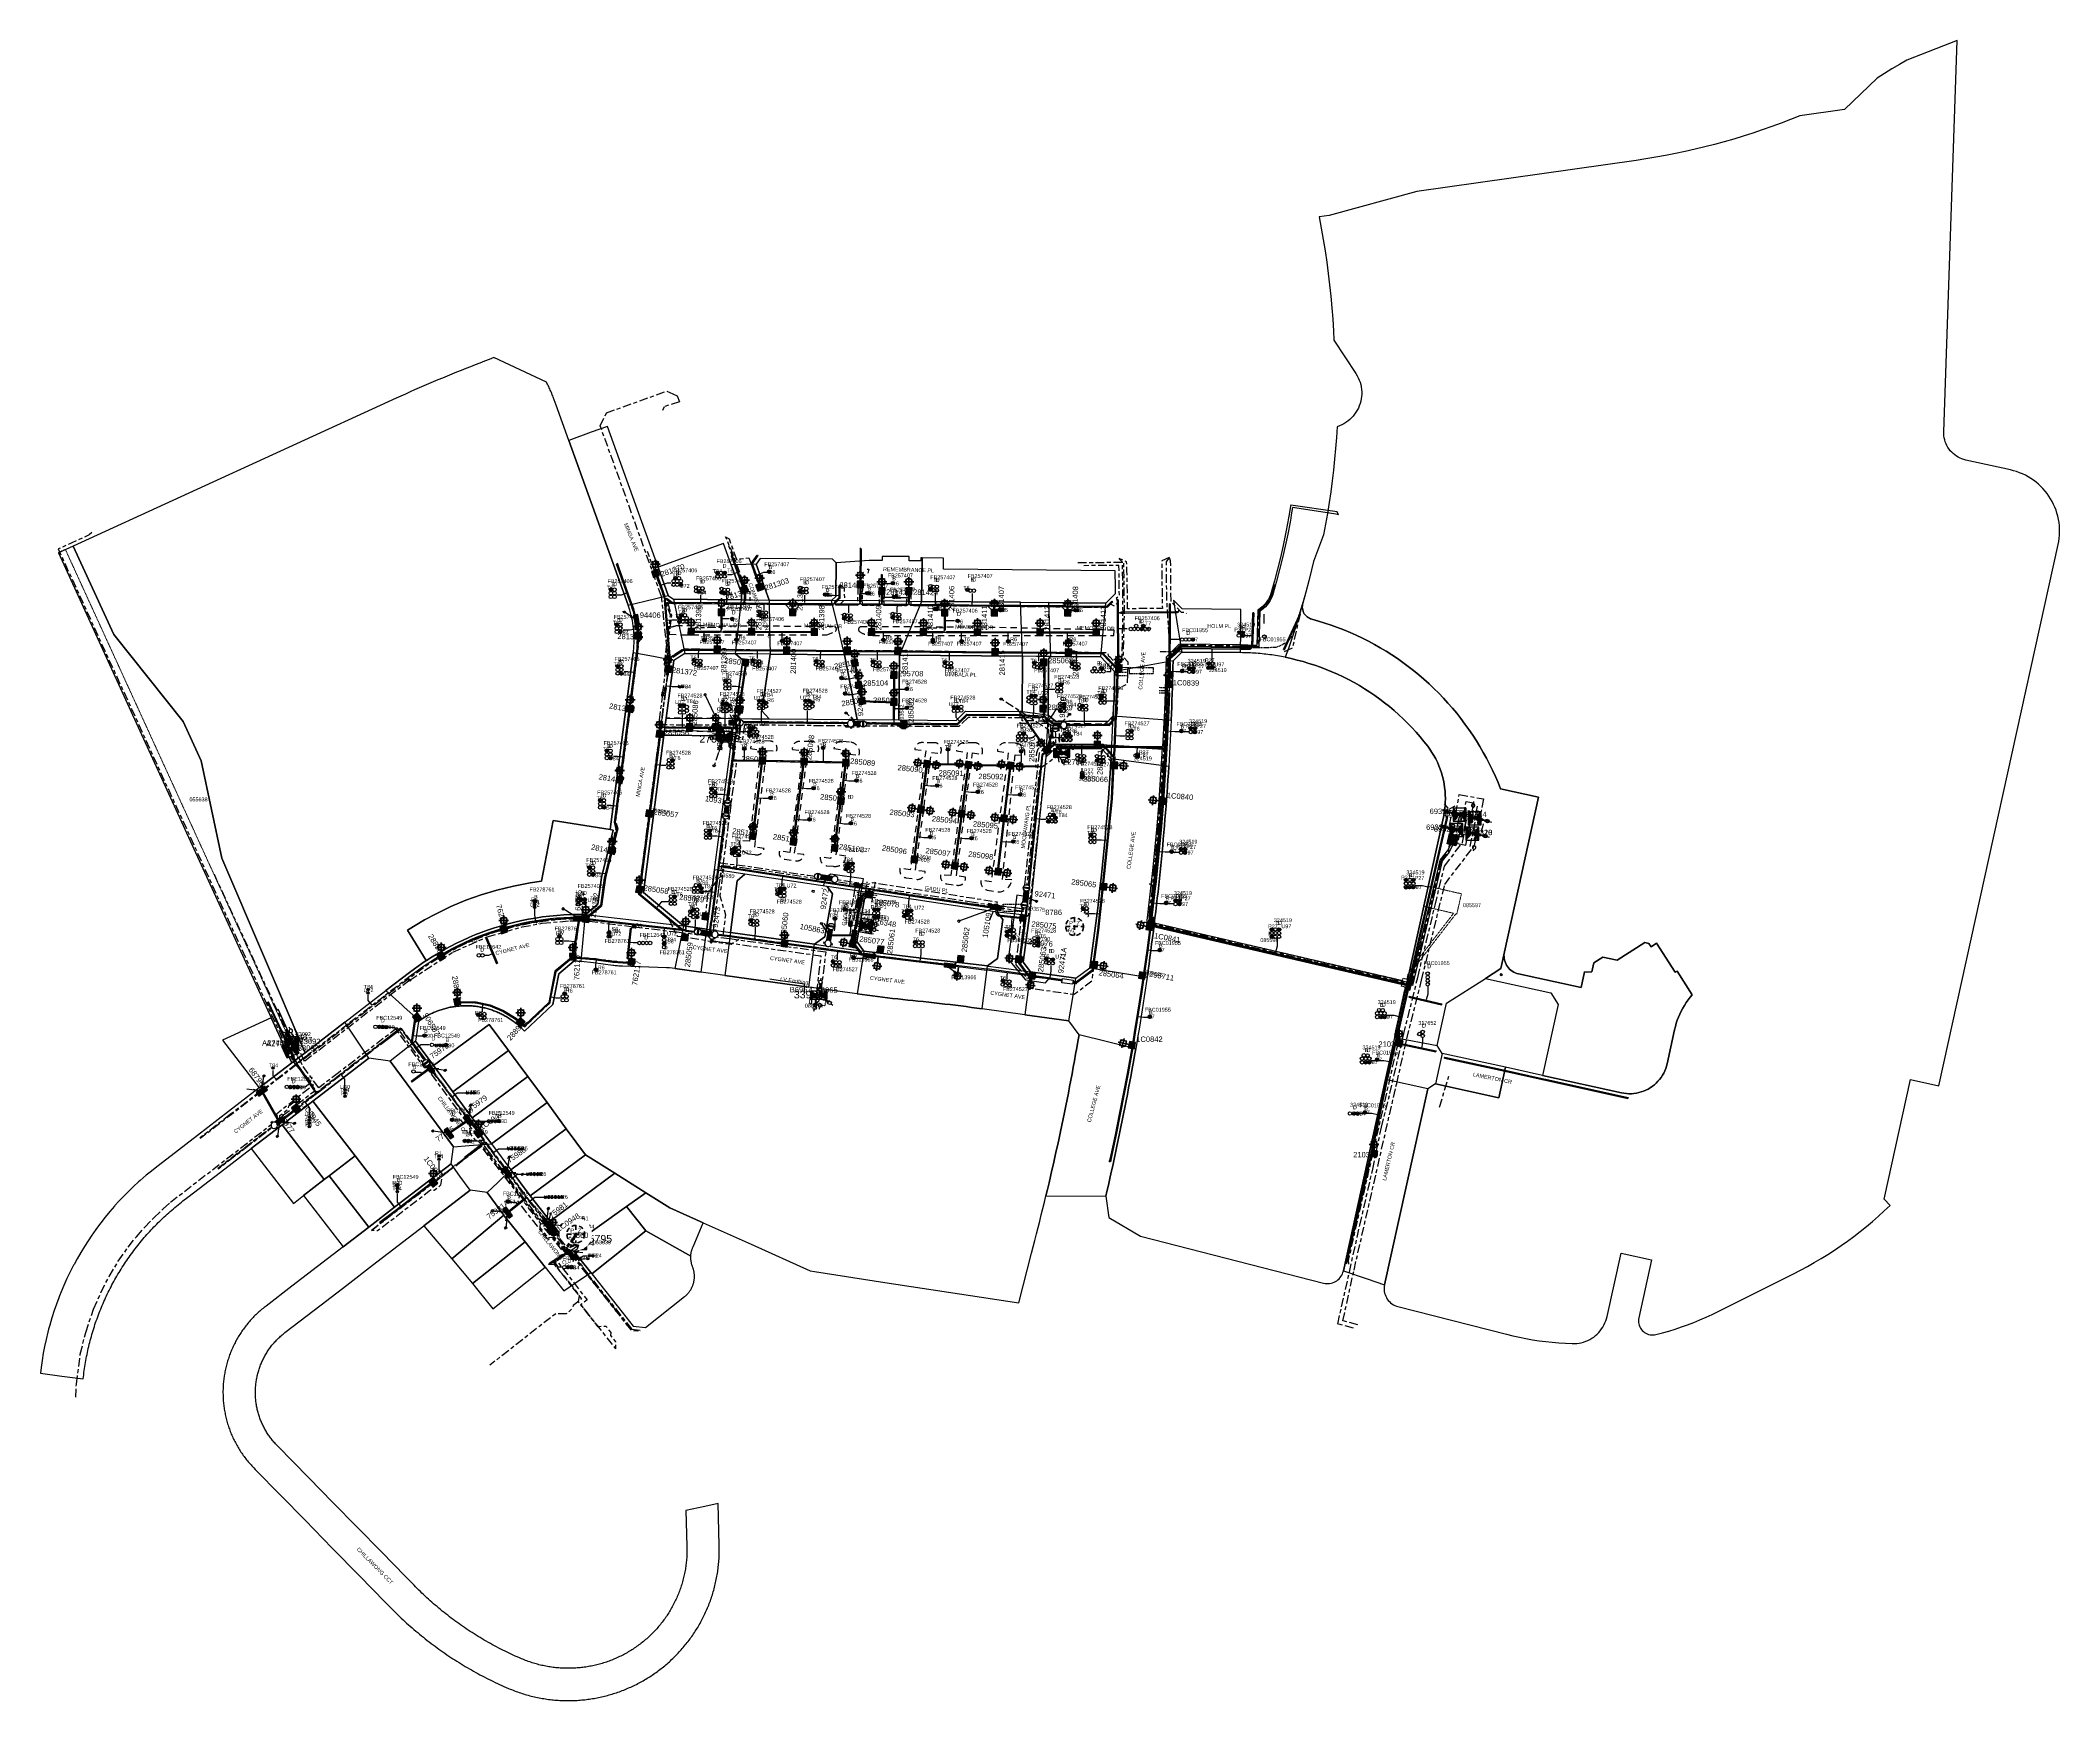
# Model space of a CAD drawing. Extents: x 301026 to 301961, y 6172667 to 6173436.
import ezdxf
from ezdxf.enums import TextEntityAlignment as Align

# ---------------------------------------------------------------- set-up
doc = ezdxf.new("R2010")
doc.units = 0
for name, pattern in [('Cable Exist UG', [8.2, 4, -1.2, 1.8, -1.2]), ('Dash', [5, 3, -2]), ('DASHED', [0.75, 0.5, -0.25]), ('HIDDEN', [0.375, 0.25, -0.125]), ('HIDDEN2', [0.1875, 0.125, -0.0625])]:
    doc.linetypes.add(name, pattern=pattern)
doc.layers.get('0').update_dxf_attribs({"color": 6})
for name, color, linetype in [('_User Notes', 7, 'Continuous'), ('_User_LV_Exist', 7, 'Continuous'), ('Duct_SP_EXT', 7, 'Continuous'), ('Earthing_SP_Misc', 7, 'Continuous'), ('Equip_HV_EXT', 7, 'Continuous'), ('Equip_LV_EXT', 7, 'Continuous'), ('Equip_SL_EXT', 7, 'Continuous'), ('Equip_SP_SL_EXT', 7, 'Continuous'), ('Mains_HV_EXT', 7, 'Continuous'), ('Mains_LV_NEW_T84', 2, 'Continuous'), ('Mains_LV_SL_EXT', 7, 'Continuous'), ('Mains_SL_EXT', 7, 'Continuous'), ('Notes', 7, 'Continuous'), ('Services_SP_EXT', 7, 'Continuous'), ('Sub_SP_EXT', 7, 'Continuous'), ('SupportsUG_SP_HV_EXT', 7, 'Continuous'), ('SupportsUG_SP_LV_EXT', 7, 'Continuous'), ('SupportsUG_SP_LV_SL_EXT', 7, 'Continuous'), ('SupportsUG_SP_SL_EXT', 7, 'Continuous'), ('Trench_SP_EXT', 7, 'Continuous')]:
    doc.layers.add(name, color=color, linetype=linetype)
for name, color, linetype, lineweight in [('Cadastre Buildings_SP_EXT', 9, 'Continuous', 5), ('Cadastre Developer_SP_EXT', 9, 'Continuous', 5), ('Cadastre Land Parcels_SP_EXT', 9, 'Continuous', 5), ('Cadastre Other Property_SP_EXT', 9, 'HIDDEN', 5), ('Cadastre Roads_SP_EXT', 9, 'Continuous', 5)]:
    doc.layers.add(name, color=color, linetype=linetype, lineweight=lineweight)
doc.layers.add('UNKNOWN_FEATURES', color=1, linetype='DASHED', plot=False)
doc.styles.add('COLUMN_LABEL', font='arial.ttf')
doc.styles.add('iecARIAL', font='arial.ttf', dxfattribs={"height": 2})
doc.styles.add('IESYMBOL1', font='isocp.shx')
doc.styles.add('PIT_LABEL', font='arial.ttf')
doc.styles.add('POLE_LABEL', font='arial.ttf')
doc.styles.add('SLCP_LABEL', font='arial.ttf', dxfattribs={"height": 3.5})
doc.styles.get("Standard").update_dxf_attribs({"font": 'arial.ttf'})
doc.styles.add('SWITCH_LABEL', font='arial.ttf', dxfattribs={"height": 2.5})
doc.linetypes.add('Cable 1', pattern='A,7,-3,["//",Standard,S=1.5,R=0,X=-2.1,Y=-0.7],-0.001', length=10.001)
doc.linetypes.add('Cable E UG', pattern='A,6,-0.5,["E",Standard,S=1.7,R=0,X=0.5,Y=-1],-2.9', length=9.4)

# ---------------------------------------------------------------- blocks, each defined once
blk = doc.blocks.new('SUB_PADMOUNT_EXT')
for points in [[(0, 0), (-3.84, 1.92), (-3.84, -1.92)], [(0, 0), (3.84, 1.92), (3.84, -1.92)]]:
    blk.add_hatch(color=256).paths.add_polyline_path(points)
for p, q in [((3.84, 1.92), (-3.84, -1.92)), ((-3.84, 1.92), (3.84, -1.92))]:
    blk.add_line(p, q)
blk.add_lwpolyline([(-3.84, -1.92), (3.84, -1.92), (3.84, 1.92), (-3.84, 1.92)], close=True)
for tag, height, flags, p in [('STREET_CODE', 0.2, 9, (1.5, 0)), ('ASSET_NUM', 3.5, 8, (2, 2)), ('CONSTRUCTED_VOLTAGE', 0.2, 9, (1.5, -0.2)), ('OPERATING_VOLTAGE', 0.2, 9, (1.5, -0.6)), ('ORIENTATION', 0.2, 9, (1.5, -0.8)), ('OWNED_BY', 0.2, 9, (1.5, -1)), ('OPERATED_BY', 0.2, 9, (1.5, -1.2)), ('SECONDARY_VOLTAGE', 0.2, 9, (1.5, -1.6)), ('STATE', 0.2, 9, (1.5, -1.8)), ('SUBSTATION_TYPE', 0.2, 9, (1.5, -2.2)), ('STREETNAME', 0.2, 9, (1.5, -3)), ('SUBURB', 0.2, 9, (1.5, -3.2)), ('Z', 0.2, 1, (1.5, -3.6)), ('NO_PHASES', 0.2, 9, (1.5, -0.4)), ('MAINTAINED_BY', 0.2, 9, (1.5, -1.4)), ('PARENT', 0.2, 9, (1.5, -2)), ('USAGE', 0.2, 9, (1.5, -2.4)), ('LEGEND', 0.2, 9, (1.5, -2.6)), ('LOCATION', 0.2, 9, (1.5, -2.8)), ('NOTES', 0.2, 9, (1.5, -3.4))]:
    blk.add_attdef(tag, text='', height=height, dxfattribs=dict(flags=flags)).set_placement(p, align=Align.MIDDLE_LEFT)
blk = doc.blocks.new('SUB_INDOOR_EXT')
h = blk.add_hatch(color=256)
h.paths.add_polyline_path([(3, 3), (0.24, 0), (3, -3)])
h.paths.add_polyline_path([(-3, -3), (-0.24, 0), (-3, 3)])
at = {"color": 7}
for p, q in [((-0.27, 0.81), (0.27, 0.81)), ((0, 0.81), (0, -0.81)), ((-0.27, -0.81), (0.27, -0.81))]:
    blk.add_line(p, q, dxfattribs=at)
blk.add_line((1.92, -2.26), (1.92, -2.26, 0))
for points in [[(-3, -3), (-0.24, 0), (-3, 3)], [(-3, -3), (3, -3), (3, 3), (-3, 3)], [(3, 3), (0.24, 0), (3, -3)]]:
    blk.add_lwpolyline(points, close=True)
for tag, height, flags, p in [('STREET_CODE', 0.2, 9, (1.5, 0)), ('ASSET_NUM', 2.5, 8, (2, 2)), ('CONSTRUCTED_VOLTAGE', 0.2, 9, (1.5, -0.2)), ('OPERATING_VOLTAGE', 0.2, 9, (1.5, -0.6)), ('ORIENTATION', 0.2, 9, (1.5, -0.8)), ('OWNED_BY', 0.2, 9, (1.5, -1)), ('OPERATED_BY', 0.2, 9, (1.5, -1.2)), ('SECONDARY_VOLTAGE', 0.2, 9, (1.5, -1.6)), ('STATE', 0.2, 9, (1.5, -1.8)), ('SUBSTATION_TYPE', 0.2, 9, (1.5, -2.2)), ('STREETNAME', 0.2, 9, (1.5, -3)), ('SUBURB', 0.2, 9, (1.5, -3.2)), ('Z', 0.2, 1, (1.5, -3.6)), ('NO_PHASES', 0.2, 9, (1.5, -0.4)), ('MAINTAINED_BY', 0.2, 9, (1.5, -1.4)), ('PARENT', 0.2, 9, (1.5, -2)), ('USAGE', 0.2, 9, (1.5, -2.4)), ('LEGEND', 0.2, 9, (1.5, -2.6)), ('LOCATION', 0.2, 9, (1.5, -2.8)), ('NOTES', 0.2, 9, (1.5, -3.4))]:
    blk.add_attdef(tag, text='', height=height, dxfattribs=dict(flags=flags)).set_placement(p, align=Align.MIDDLE_LEFT)
blk = doc.blocks.new('PILLAR_EXT')
blk.add_hatch(color=256).paths.add_polyline_path([(-2.475, 0.99), (-2.475, -0.99), (2.475, -0.99), (2.475, 0.99)])
blk.add_lwpolyline([(-2.475, -0.99), (2.475, -0.99), (2.475, 0.99), (-2.475, 0.99)], close=True)
for tag, p, flags in [('OWNED_BY', (0, -0.2), 9), ('STATE', (0, -0.4), 9), ('SUPPORT_TYPE', (0, -0.6), 9), ('STREETNAME', (0, -1.8), 9), ('SUBURB', (0, -2), 1), ('USAGE', (0, -0.8), 9), ('LEGEND', (0, -1), 9), ('LOCATION', (0, -1.2), 9), ('NOTES', (0, -1.4), 9), ('PARENT', (0, -1.6), 9)]:
    blk.add_attdef(tag, p, '', height=0.2, dxfattribs=dict(flags=flags))
at = {"style": 'iecARIAL', "flags": 8}
blk.add_attdef('ASSET_NUM', (1.5, 3.5), '', height=2.5, dxfattribs=at)
blk = doc.blocks.new('DUCT_EXT')
blk.add_circle((0, 0.8), 0.8)
at = {"flags": 1}
blk.add_attdef('Z', (0, 0), '', height=0.2, dxfattribs=at)
at = {"flags": 9}
for tag, p in [('DUCT_CODE', (0, 0)), ('XSECT_TYPE', (0, -0.2)), ('STATE', (0, -0.6)), ('FB_REFERENCE', (0, -0.4)), ('NOTES', (0, -0.8))]:
    blk.add_attdef(tag, text='', height=0.2, dxfattribs=at).set_placement(p, align=Align.MIDDLE_LEFT)
blk = doc.blocks.new('SL_LANTERN_EXT')
at = {"lineweight": 40}
for p, q in [((-2.25, 4.22), (2.25, 4.22)), ((-1.46, 5.68), (-1.06, 5.28)), ((-1.46, 2.76), (-1.06, 3.16)), ((0, 1.97), (0, 6.47)), ((0, 0), (0, 2.72)), ((1.46, 5.68), (1.06, 5.28)), ((1.46, 2.76), (1.06, 3.16))]:
    blk.add_line(p, q, dxfattribs=at)
blk.add_circle((0, 4.22), 1.5, dxfattribs=at)
at = {"style": 'iecARIAL', "flags": 9}
blk.add_attdef('ASSET_NUM', (1.5, 1.5), '', height=2.5, dxfattribs=at)
for tag, p, height, flags in [('OPERATING_VOLTAGE', (0.98, -1.65), 0.2, 9), ('ORIENTATION', (0.98, -1.85), 0.2, 9), ('OWNED_BY', (0.98, -2.05), 0.2, 9), ('STATE', (0.98, -2.25), 0.2, 9), ('STREETNAME', (0.98, -9.25), 0.2, 9), ('SUBURB', (0.98, -9.45), 0.2, 1), ('CONSTRUCTED_VOLTAGE', (0.98, -0.65), 0.2, 9), ('CONTROL_TYPE', (0.98, -0.85), 0.2, 9), ('LANTERN_PURPOSE', (0.98, -1.05), 0.2, 9), ('LANTERN_TYPE', (0.98, -1.25), 0.2, 9), ('NO_PHASES', (0.98, -1.45), 0.2, 9), ('USAGE', (0.98, -2.45), 0.2, 9), ('CEXIST', (0.98, -2.65), 0.2, 9), ('CNEW', (0.98, -2.85), 0.2, 9), ('CNUMBER', (0.98, -3.05), 0.2, 9), ('CREMOVE', (0.98, -3.25), 0.2, 9), ('CREPLACE', (0.98, -3.45), 0.2, 9), ('LKINGHEIGHT', (0.98, -3.65), 0.2, 9), ('LBRACKET', (0.98, -3.85), 0.2, 9), ('LBRACKETVOCAB', (0.98, -4.05), 0.2, 9), ('LCATEGORY', (0.98, -4.25), 0.2, 9), ('LCHARGE1', (0.98, -4.45), 0.2, 9), ('LCHARGE1PERCENT', (0.98, -4.65), 0.2, 9), ('LCHARGE2', (0.98, -4.85), 0.2, 9), ('LCHARGE2PERCENT', (0.98, -5.05), 0.2, 9), ('LCHARGE3', (0.98, -5.25), 0.2, 9), ('LCHARGE3PERCENT', (0.98, -5.45), 0.2, 9), ('LEXIST', (0.98, -5.65), 0.2, 9), ('LLAMP', (0.98, -5.85), 0.2, 9), ('LLAMPVOCAB', (0.98, -6.05), 0.2, 9), ('LMAST', (0.98, -6.25), 0.2, 9), ('LMASTVOCAB', (0.98, -6.45), 0.2, 9), ('LNEW', (0.98, -6.65), 0.2, 9), ('LANTNUMBER', (0.98, -6.85), 0.2, 9), ('LOUTREACH', (0.98, -7.25), 0.2, 9), ('LOUTREACHVOCAB', (0.98, -7.45), 0.2, 9), ('LRATECODE', (0.98, -7.65), 0.2, 9), ('LREMOVE', (0.98, -7.85), 0.2, 9), ('LREPLACE', (0.98, -8.05), 0.2, 9), ('LTYPE', (0.98, -8.25), 0.2, 9), ('LTYPEVOCAB', (0.98, -8.45), 0.2, 9), ('LEGEND', (0.98, -8.65), 0.2, 9), ('LOCATION', (0.98, -8.85), 0.2, 9), ('NOTES', (0.98, -9.05), 0.2, 9), ('LNUMBER', (2.18, -3.25), 2.5, 8)]:
    blk.add_attdef(tag, p, '', height=height, dxfattribs=dict(flags=flags))
blk = doc.blocks.new('CCP_EXT')
blk.add_wipeout([(0, 0.57), (0.57, 0), (0, -0.57), (-0.57, 0)])
blk.add_lwpolyline([(-0.57, 0), (0, 0.57), (0.57, 0), (0, -0.57), (-0.57, 0)])
at = {"flags": 1}
blk.add_attdef('Z', (0, 0), '', height=0.2, dxfattribs=at)
at = {"flags": 9}
for tag, p in [('CCP_TYPE', (0, 0)), ('CONSTRUCTED_VOLTAGE', (0, -0.2)), ('OPERATING_VOLTAGE', (0, -0.6)), ('ORIENTATION', (0, -0.8)), ('OWNED_BY', (0, -1)), ('STATE', (0, -1.8)), ('NO_PHASES', (0, -0.4)), ('USAGE', (0, -1.2)), ('LEGEND', (0, -1.4)), ('LIFE_SUPPORT', (0, -1.6)), ('NOTES', (0, -2))]:
    blk.add_attdef(tag, text='', height=0.2, dxfattribs=at).set_placement(p, align=Align.MIDDLE_LEFT)
blk = doc.blocks.new('LV_STJ_EXT')
h = blk.add_hatch(color=256)
edge = h.paths.add_edge_path()
edge.add_ellipse((-0.59, 0.13), major_axis=(0.226, 0.226), ratio=1, start_angle=44.99996, end_angle=135)
edge.add_line((-0.91, 0.13), (-0.91, -0.13))
edge.add_ellipse((-0.59, -0.13), major_axis=(0.226, 0.226), ratio=1, start_angle=134.99996, end_angle=225)
edge.add_line((-0.59, -0.45), (0.59, -0.45))
edge.add_ellipse((0.59, -0.13), major_axis=(-0.226, 0.226), ratio=1, start_angle=134.99996, end_angle=225)
edge.add_line((0.91, -0.13), (0.91, 0.13))
edge.add_ellipse((0.59, 0.13), major_axis=(-0.226, 0.226), ratio=1, start_angle=224.99996, end_angle=315)
edge.add_line((0.59, 0.45), (-0.59, 0.45))
blk.add_lwpolyline([(-0.91, 0.13), (-0.91, -0.13, 0.414214), (-0.59, -0.45), (0.59, -0.45, 0.414214), (0.91, -0.13), (0.91, 0.13, 0.414214), (0.59, 0.45), (-0.59, 0.45, 0.414214)], format="xyb", close=True)
at = {"flags": 1}
blk.add_attdef('Z', (0, 0), '', height=0.2, dxfattribs=at)
at = {"flags": 9}
for tag, p in [('ORIENTATION', (0, 0)), ('USAGE', (0, -0.2)), ('LEGEND', (0, -0.4)), ('NOTES', (0, -0.6))]:
    blk.add_attdef(tag, text='', height=0.2, dxfattribs=at).set_placement(p, align=Align.MIDDLE_LEFT)
blk = doc.blocks.new('HV_STJ_EXT')
h = blk.add_hatch(color=256)
edge = h.paths.add_edge_path()
edge.add_ellipse((-0.59, 0.13), major_axis=(0.226, 0.226), ratio=1, start_angle=44.99996, end_angle=135)
edge.add_line((-0.91, 0.13), (-0.91, -0.13))
edge.add_ellipse((-0.59, -0.13), major_axis=(0.226, 0.226), ratio=1, start_angle=134.99996, end_angle=225)
edge.add_line((-0.59, -0.45), (0.59, -0.45))
edge.add_ellipse((0.59, -0.13), major_axis=(-0.226, 0.226), ratio=1, start_angle=134.99996, end_angle=225)
edge.add_line((0.91, -0.13), (0.91, 0.13))
edge.add_ellipse((0.59, 0.13), major_axis=(-0.226, 0.226), ratio=1, start_angle=224.99996, end_angle=315)
edge.add_line((0.59, 0.45), (-0.59, 0.45))
blk.add_lwpolyline([(-0.91, 0.13), (-0.91, -0.13, 0.414214), (-0.59, -0.45), (0.59, -0.45, 0.414214), (0.91, -0.13), (0.91, 0.13, 0.414214), (0.59, 0.45), (-0.59, 0.45, 0.414214)], format="xyb", close=True)
for tag, flags, p in [('ORIENTATION', 9, (1.5, 0)), ('Z', 1, (1.5, -0.8)), ('USAGE', 9, (1.5, -0.2)), ('LEGEND', 9, (1.5, -0.4)), ('NOTES', 9, (1.5, -0.6))]:
    blk.add_attdef(tag, text='', height=0.2, dxfattribs=dict(flags=flags)).set_placement(p, align=Align.MIDDLE_LEFT)
blk = doc.blocks.new('SL_STJ_EXT')
h = blk.add_hatch(color=256)
edge = h.paths.add_edge_path()
edge.add_ellipse((-0.59, 0.13), major_axis=(0.226, 0.226), ratio=1, start_angle=44.99996, end_angle=135)
edge.add_line((-0.91, 0.13), (-0.91, -0.13))
edge.add_ellipse((-0.59, -0.13), major_axis=(0.226, 0.226), ratio=1, start_angle=134.99996, end_angle=225)
edge.add_line((-0.59, -0.45), (0.59, -0.45))
edge.add_ellipse((0.59, -0.13), major_axis=(-0.226, 0.226), ratio=1, start_angle=134.99996, end_angle=225)
edge.add_line((0.91, -0.13), (0.91, 0.13))
edge.add_ellipse((0.59, 0.13), major_axis=(-0.226, 0.226), ratio=1, start_angle=224.99996, end_angle=315)
edge.add_line((0.59, 0.45), (-0.59, 0.45))
blk.add_lwpolyline([(-0.91, 0.13), (-0.91, -0.13, 0.414214), (-0.59, -0.45), (0.59, -0.45, 0.414214), (0.91, -0.13), (0.91, 0.13, 0.414214), (0.59, 0.45), (-0.59, 0.45, 0.414214)], format="xyb", close=True)
at = {"flags": 1}
blk.add_attdef('Z', (0, 0), '', height=0.2, dxfattribs=at)
at = {"flags": 9}
for tag, p in [('ORIENTATION', (0, 0)), ('USAGE', (0, -0.2)), ('LEGEND', (0, -0.4)), ('NOTES', (0, -0.6))]:
    blk.add_attdef(tag, text='', height=0.2, dxfattribs=at).set_placement(p, align=Align.MIDDLE_LEFT)
blk = doc.blocks.new('LV_UG_LINKS_OPEN_EXT')
for p, q in [((-0.25, 1.47), (-0.25, 2.22)), ((0.25, 1.47), (0.25, 2.22)), ((-0.25, -1.47), (-0.25, -2.22)), ((0.25, -1.47), (0.25, -2.22))]:
    blk.add_line(p, q)
at = {"flags": 9}
for tag, p in [('ACTUAL_STATUS', (0, 0)), ('CONSTRUCTED_VOLTAGE', (0, -0.2)), ('OPERATING_VOLTAGE', (0, -0.6)), ('ORIENTATION', (0, -0.8)), ('STATE', (0, -1)), ('SWITCH_TYPE', (0, -1.2)), ('NO_PHASES', (0, -0.4)), ('USAGE', (0, -1.4)), ('NOTES', (0, -1.6))]:
    blk.add_attdef(tag, text='', height=0.2, dxfattribs=at).set_placement(p, align=Align.MIDDLE_LEFT)
at = {"flags": 1}
blk.add_attdef('Z', (0, 0), '', height=0.2, dxfattribs=at)
blk.add_wipeout([(-0.25, 1.47), (-0.43, 1.43), (-0.61, 1.36), (-0.77, 1.28), (-0.93, 1.17), (-1.07, 1.05), (-1.19, 0.9), (-1.29, 0.75), (-1.38, 0.58), (-1.44, 0.4), (-1.48, 0.22), (-1.49, 0.03), (-1.49, -0.16), (-1.45, -0.34), (-1.4, -0.52), (-1.32, -0.69), (-1.23, -0.85), (-1.11, -1), (-0.98, -1.13), (-0.83, -1.24), (-0.66, -1.34), (-0.49, -1.41), (-0.31, -1.46), (-0.13, -1.49), (0.06, -1.49), (0.25, -1.47), (0.43, -1.43), (0.61, -1.36), (0.77, -1.28), (0.93, -1.17), (1.07, -1.05), (1.19, -0.9), (1.29, -0.75), (1.38, -0.58), (1.44, -0.4), (1.48, -0.22), (1.49, -0.03), (1.49, 0.16), (1.45, 0.34), (1.4, 0.52), (1.32, 0.69), (1.23, 0.85), (1.11, 1), (0.98, 1.13), (0.83, 1.24), (0.66, 1.34), (0.49, 1.41), (0.31, 1.46), (0.13, 1.49), (-0.06, 1.49)])
blk.add_lwpolyline([(0, -1.49, 1), (0, 1.49, 1)], format="xyb", close=True)
blk = doc.blocks.new('LV_UG_LINKS_CLOSED_EXT')
blk.add_wipeout([(-1.06, 1.06), (-1.18, 0.92), (-1.29, 0.76), (-1.37, 0.59), (-1.43, 0.42), (-1.48, 0.23), (-1.49, 0.05), (-1.49, -0.14), (-1.46, -0.33), (-1.41, -0.51), (-1.33, -0.68), (-1.24, -0.84), (-1.12, -0.99), (-0.99, -1.12), (-0.84, -1.24), (-0.68, -1.33), (-0.51, -1.41), (-0.33, -1.46), (-0.14, -1.49), (0.05, -1.49), (0.23, -1.48), (0.42, -1.43), (0.59, -1.37), (0.76, -1.29), (0.92, -1.18), (1.06, -1.06), (1.18, -0.92), (1.29, -0.76), (1.37, -0.59), (1.43, -0.42), (1.48, -0.23), (1.49, -0.05), (1.49, 0.14), (1.46, 0.33), (1.41, 0.51), (1.33, 0.68), (1.24, 0.84), (1.12, 0.99), (0.99, 1.12), (0.84, 1.24), (0.68, 1.33), (0.51, 1.41), (0.33, 1.46), (0.14, 1.49), (-0.05, 1.49), (-0.23, 1.48), (-0.42, 1.43), (-0.59, 1.37), (-0.76, 1.29), (-0.92, 1.18)])
for p, q in [((-0.25, -1.48), (-0.25, 1.48)), ((0.25, -1.48), (0.25, 1.48))]:
    blk.add_line(p, q)
blk.add_circle((0, 0), 1.5)
at = {"flags": 9}
for tag, p in [('ACTUAL_STATUS', (0, 0)), ('CONSTRUCTED_VOLTAGE', (0, -0.2)), ('OPERATING_VOLTAGE', (0, -0.6)), ('ORIENTATION', (0, -0.8)), ('STATE', (0, -1)), ('SWITCH_TYPE', (0, -1.2)), ('NO_PHASES', (0, -0.4)), ('USAGE', (0, -1.4)), ('NOTES', (0, -1.6))]:
    blk.add_attdef(tag, text='', height=0.2, dxfattribs=at).set_placement(p, align=Align.MIDDLE_LEFT)
at = {"flags": 1}
blk.add_attdef('Z', (0, 0), '', height=0.2, dxfattribs=at)
blk = doc.blocks.new('LV_UG_DFUSE_CLOSED_EXT')
for points in [[(1, 0), (0, 0)], [(5.04, 0.73), (2.16, -0.72)], [(5.05, -0.71), (2.16, 0.72)], [(6.2, 0.01), (7.2, 0.01)]]:
    blk.add_lwpolyline(points)
for centre in [(1.8, 0), (5.4, 0.01)]:
    blk.add_circle(centre, 0.8)
at = {"flags": 9}
for tag, p in [('ACTUAL_STATUS', (0, 0)), ('CONSTRUCTED_VOLTAGE', (0, -0.2)), ('OPERATING_VOLTAGE', (0, -0.6)), ('ORIENTATION', (0, -0.8)), ('STATE', (0, -1)), ('SWITCH_TYPE', (0, -1.2)), ('NO_PHASES', (0, -0.4)), ('USAGE', (0, -1.4)), ('NOTES', (0, -1.6))]:
    blk.add_attdef(tag, text='', height=0.2, dxfattribs=at).set_placement(p, align=Align.MIDDLE_LEFT)
at = {"flags": 1}
blk.add_attdef('Z', (0, 0), '', height=0.2, dxfattribs=at)
blk = doc.blocks.new('SWG_HOLEC_SU_EXT')
blk.add_line((1.8, -2), (5.8, -2))
for points in [[(1, 0), (0, 0)], [(6.6, 0), (7.6, 0)]]:
    blk.add_lwpolyline(points)
for points in [[(1.8, -0.8, 1), (1.8, 0.8, 1)], [(5.8, -0.8, 1), (5.8, 0.8, 1)]]:
    blk.add_lwpolyline(points, format="xyb", close=True)
at = {"style": 'SWITCH_LABEL', "flags": 8}
blk.add_attdef('ASSET_NUM', text='', height=2.5, rotation=179.95437, dxfattribs=at).set_placement((-2.4, 0), align=Align.MIDDLE_LEFT)
at = {"flags": 1}
blk.add_attdef('Z', (0, 0), '', height=0.2, dxfattribs=at)
at = {"flags": 9}
for tag, p in [('ACTUAL_STATUS', (0, -0.4)), ('CONSTRUCTED_VOLTAGE', (0, -0.6)), ('OPERATING_VOLTAGE', (0, -1)), ('ORIENTATION', (0, -1.2)), ('OWNED_BY', (0, -1.4)), ('STATE', (0, -1.8)), ('SWITCH_TYPE', (0, -2)), ('STREETNAME', (0, -2.6)), ('SUBURB', (0, -2.8)), ('NO_PHASES', (0, -0.8)), ('PARENT', (0, -1.6)), ('USAGE', (0, -2.2)), ('LOCATION', (0, -2.4)), ('NOTES', (0, -3))]:
    blk.add_attdef(tag, text='', height=0.2, dxfattribs=at).set_placement(p, align=Align.MIDDLE_LEFT)
at = {"style": 'SWITCH_LABEL', "flags": 9}
blk.add_attdef('STREET_CODE', text='', height=0.2, dxfattribs=at).set_placement((0, -0.2), align=Align.MIDDLE_LEFT)
blk = doc.blocks.new('SWG_HOLEC_SU_NO_EXT')
blk.add_line((1.8, -2), (5.8, -2))
for points in [[(1, 0), (0, 0)], [(6.6, 0), (7.6, 0)]]:
    blk.add_lwpolyline(points)
for points in [[(1.8, -0.8, 1), (1.8, 0.8, 1)], [(5.8, -0.8, 1), (5.8, 0.8, 1)]]:
    blk.add_lwpolyline(points, format="xyb", close=True)
at = {"insert": (5.31, -3.64), "char_height": 1.4, "width": 3.8863, "attachment_point": 1, "rotation": 180}
blk.add_mtext('{\\fArial|b0|i0|c0|p34;N/O}', dxfattribs=at)
at = {"style": 'SWITCH_LABEL', "flags": 8}
blk.add_attdef('ASSET_NUM', text='', height=2.5, rotation=179.95437, dxfattribs=at).set_placement((-2.4, 0), align=Align.MIDDLE_LEFT)
at = {"flags": 1}
blk.add_attdef('Z', (0, 0), '', height=0.2, dxfattribs=at)
at = {"flags": 9}
for tag, p in [('ACTUAL_STATUS', (0, -0.4)), ('CONSTRUCTED_VOLTAGE', (0, -0.6)), ('OPERATING_VOLTAGE', (0, -1)), ('ORIENTATION', (0, -1.2)), ('OWNED_BY', (0, -1.4)), ('STATE', (0, -1.8)), ('SWITCH_TYPE', (0, -2)), ('STREETNAME', (0, -2.6)), ('SUBURB', (0, -2.8)), ('NO_PHASES', (0, -0.8)), ('PARENT', (0, -1.6)), ('USAGE', (0, -2.2)), ('LOCATION', (0, -2.4)), ('NOTES', (0, -3))]:
    blk.add_attdef(tag, text='', height=0.2, dxfattribs=at).set_placement(p, align=Align.MIDDLE_LEFT)
at = {"style": 'SWITCH_LABEL', "flags": 9}
blk.add_attdef('STREET_CODE', text='', height=0.2, dxfattribs=at).set_placement((0, -0.2), align=Align.MIDDLE_LEFT)
blk = doc.blocks.new('SWITCHING_STATION_EXT')
blk.add_hatch(color=256).paths.add_polyline_path([(-3, 3), (-3, -3), (0, 0)])
h = blk.add_hatch(color=256)
h.paths.add_polyline_path([(0, 0), (3, -3), (3, 3)])
h.paths.add_polyline_path([(3.59, -1.15), (4.63, -1.15), (4.63, -0.85), (3.59, -0.85)], flags=9)
h.paths.add_polyline_path([(3.59, -0.95), (4.83, -0.95), (4.83, -0.65), (3.59, -0.65)], flags=9)
h.paths.add_polyline_path([(3.59, -0.75), (4.63, -0.75), (4.63, -0.45), (3.59, -0.45)], flags=9)
h.paths.add_polyline_path([(3.59, -0.55), (4.83, -0.55), (4.83, -0.25), (3.59, -0.25)], flags=9)
h.paths.add_polyline_path([(3.59, -0.35), (5.69, -0.35), (5.69, -0.05), (3.59, -0.05)], flags=9)
for p, q in [((-3, 3), (3, -3)), ((-3, -3), (3, 3)), ((-2.4, 2.33), (-2.4, 2.33, 0)), ((2.33, 2.33), (2.33, 2.33, 0))]:
    blk.add_line(p, q)
blk.add_lwpolyline([(-3, 3), (3, 3), (3, -3), (-3, -3)], close=True)
for tag, height, flags, p in [('STREET_CODE', 0.2, 9, (1.5, 0)), ('ASSET_NUM', 2.5, 8, (3.46, 2)), ('CONSTRUCTED_VOLTAGE', 0.2, 9, (1.5, -0.2)), ('OPERATING_VOLTAGE', 0.2, 9, (1.5, -0.6)), ('OPERATED_BY', 0.2, 9, (1.5, -0.8)), ('ORIENTATION', 0.2, 9, (1.5, -1.2)), ('OWNED_BY', 0.2, 9, (1.5, -1.4)), ('STATE', 0.2, 9, (1.5, -1.6)), ('SITE_TYPE', 0.2, 9, (1.5, -2.6)), ('STREETNAME', 0.2, 9, (1.5, -2.8)), ('SUBURB', 0.2, 9, (1.5, -3)), ('Z', 0.2, 1, (1.5, -3.4)), ('NO_PHASES', 0.2, 9, (1.5, -0.4)), ('MAINTAINED_BY', 0.2, 9, (1.5, -1)), ('PARENT', 0.2, 9, (1.5, -1.8)), ('USAGE', 0.2, 9, (1.5, -2)), ('LEGEND', 0.2, 9, (1.5, -2.2)), ('LOCATION', 0.2, 9, (1.5, -2.4)), ('NOTES', 0.2, 9, (1.5, -3.2))]:
    blk.add_attdef(tag, text='', height=height, dxfattribs=dict(flags=flags)).set_placement(p, align=Align.MIDDLE_LEFT)
blk = doc.blocks.new('CABLE_LARGE_EXT')
h = blk.add_hatch(color=256)
edge = h.paths.add_edge_path()
edge.add_arc((0, 0.55), 0.55, 0, 360)
blk.add_circle((0, 0.55), 0.55)
at = {"flags": 1}
blk.add_attdef('Z', (0, 0), '', height=0.2, dxfattribs=at)
at = {"flags": 9}
for tag, p in [('COND_CODE', (0, 0)), ('STATE', (0, -0.4)), ('XSECT_SIZE', (0, -0.6)), ('FB_REFERENCE', (0, -0.2)), ('NOTES', (0, -0.8))]:
    blk.add_attdef(tag, text='', height=0.2, dxfattribs=at).set_placement(p, align=Align.MIDDLE_LEFT)
blk = doc.blocks.new('PIT_EXT')
blk.add_hatch(color=256).paths.add_polyline_path([(-2.47, 0.99), (2.47, 0.99), (2.47, -0.99), (-2.47, -0.99)])
at = {"lineweight": -3}
blk.add_lwpolyline([(-2.47, 0.99), (2.47, 0.99), (2.47, -0.99), (-2.47, -0.99)], close=True, dxfattribs=at)
at = {"flags": 1}
blk.add_attdef('Z', (0, 0), '', height=0.2, dxfattribs=at)
at = {"style": 'PIT_LABEL'}
for tag, height, flags, p in [('ASSET_NUM', 2.5, 8, (2, 2)), ('STREET_CODE', 0.2, 9, (0, -0.2))]:
    blk.add_attdef(tag, text='', height=height, dxfattribs=dict(at, flags=flags)).set_placement(p, align=Align.MIDDLE_LEFT)
at = {"flags": 9}
for tag, p in [('OWNED_BY', (0, -0.4)), ('STATE', (0, -0.6)), ('SUPPORT_TYPE', (0, -0.8)), ('USAGE', (0, -1)), ('LOCATION', (0, -1.2)), ('NOTES', (0, -1.4))]:
    blk.add_attdef(tag, text='', height=0.2, dxfattribs=at).set_placement(p, align=Align.MIDDLE_LEFT)
blk = doc.blocks.new('SLCP_ZELL_EXT')
blk.add_wipeout([(-0.24, 7.5), (-0.71, 7.47), (-1.17, 7.41), (-1.64, 7.32), (-2.09, 7.21), (-2.54, 7.06), (-2.98, 6.89), (-3.41, 6.69), (-3.82, 6.46), (-4.22, 6.21), (-4.6, 5.93), (-4.96, 5.63), (-5.31, 5.31), (-5.63, 4.96), (-5.93, 4.6), (-6.21, 4.22), (-6.46, 3.82), (-6.69, 3.41), (-6.89, 2.98), (-7.06, 2.54), (-7.21, 2.09), (-7.32, 1.64), (-7.41, 1.17), (-7.47, 0.71), (-7.5, 0.24), (-7.5, -0.24), (-7.47, -0.71), (-7.41, -1.17), (-7.32, -1.64), (-7.21, -2.09), (-7.06, -2.54), (-6.89, -2.98), (-6.69, -3.41), (-6.46, -3.82), (-6.21, -4.22), (-5.93, -4.6), (-5.63, -4.96), (-5.31, -5.31), (-4.96, -5.63), (-4.6, -5.93), (-4.22, -6.21), (-3.82, -6.46), (-3.41, -6.69), (-2.98, -6.89), (-2.54, -7.06), (-2.09, -7.21), (-1.64, -7.32), (-1.17, -7.41), (-0.71, -7.47), (-0.24, -7.5), (0.24, -7.5), (0.71, -7.47), (1.17, -7.41), (1.64, -7.32), (2.09, -7.21), (2.54, -7.06), (2.98, -6.89), (3.41, -6.69), (3.82, -6.46), (4.22, -6.21), (4.6, -5.93), (4.96, -5.63), (5.31, -5.31), (5.63, -4.96), (5.93, -4.6), (6.21, -4.22), (6.46, -3.82), (6.69, -3.41), (6.89, -2.98), (7.06, -2.54), (7.21, -2.09), (7.32, -1.64), (7.41, -1.17), (7.47, -0.71), (7.5, -0.24), (7.5, 0.24), (7.47, 0.71), (7.41, 1.17), (7.32, 1.64), (7.21, 2.09), (7.06, 2.54), (6.89, 2.98), (6.69, 3.41), (6.46, 3.82), (6.21, 4.22), (5.93, 4.6), (5.63, 4.96), (5.31, 5.31), (4.96, 5.63), (4.6, 5.93), (4.22, 6.21), (3.82, 6.46), (3.41, 6.69), (2.98, 6.89), (2.54, 7.06), (2.09, 7.21), (1.64, 7.32), (1.17, 7.41), (0.71, 7.47), (0.24, 7.5)])
at = {"linetype": 'Dash', "lineweight": 40, "ltscale": 0.7}
for p, q in [((-4.11, 0), (4.11, 0)), ((0, 4.11), (0, -4.11))]:
    blk.add_line(p, q, dxfattribs=at)
blk.add_circle((0, 0), 4.11, dxfattribs=at)
at = {"lineweight": 40, "style": 'IESYMBOL1'}
for s, p in [('P', (-1.6, 0)), ('Z', (1.7, 0)), ('60', (-1.61, -3.31))]:
    blk.add_text(s, height=2, dxfattribs=at).set_placement(p, align=Align.BOTTOM_CENTER)
at = {"flags": 1}
blk.add_attdef('Z', (0, 0), '', height=0.2, dxfattribs=at)
at = {"style": 'SLCP_LABEL'}
for tag, height, flags, p in [('ASSET_NUM', 2.5, 8, (2, 2)), ('STREET_CODE', 0.2, 9, (0, -0.2))]:
    blk.add_attdef(tag, text='', height=height, dxfattribs=dict(at, flags=flags)).set_placement(p, align=Align.MIDDLE_LEFT)
at = {"flags": 9}
for tag, p in [('CONSTRUCTED_VOLTAGE', (0, -0.4)), ('CONTROL_TYPE', (0, -0.6)), ('OPERATING_VOLTAGE', (0, -1)), ('ORIENTATION', (0, -1.2)), ('OWNED_BY', (0, -1.4)), ('STATE', (0, -2)), ('NO_PHASES', (0, -0.8)), ('USAGE', (0, -1.6)), ('LOCATION', (0, -1.8)), ('NOTES', (0, -2.2))]:
    blk.add_attdef(tag, text='', height=0.2, dxfattribs=at).set_placement(p, align=Align.MIDDLE_LEFT)
blk = doc.blocks.new('CONNECTOR_NODE_EXT')
h = blk.add_hatch(color=256)
edge = h.paths.add_edge_path()
edge.add_arc((0, 0), 0.5, 0, 360)
blk.add_circle((0, 0), 0.5)
at = {"flags": 1}
blk.add_attdef('Z', (0, 0), '', height=0.2, dxfattribs=at)
at = {"flags": 9}
for tag, p in [('CONNECTOR_TYPE', (0, 0)), ('CONSTRUCTED_VOLTAGE', (0, -0.2)), ('OPERATING_VOLTAGE', (0, -0.6)), ('ORIENTATION', (0, -0.8)), ('SUBTYPE', (0, -1)), ('NO_PHASES', (0, -0.4)), ('USAGE', (0, -1.2)), ('NOTES', (0, -1.4))]:
    blk.add_attdef(tag, text='', height=0.2, dxfattribs=at).set_placement(p, align=Align.MIDDLE_LEFT)
blk = doc.blocks.new('*U58')
blk.add_wipeout([(-2.47, 0.99), (2.47, 0.99), (2.47, -0.99), (-2.47, -0.99)])
at = {"lineweight": -3}
blk.add_lwpolyline([(-2.47, 0.99), (2.47, 0.99), (2.47, -0.99), (-2.47, -0.99)], close=True, dxfattribs=at)
for tag, height, flags, p in [('STREET_CODE', 0.2, 9, (1.5, 2)), ('OWNED_BY', 0.2, 9, (1.5, 1.8)), ('OPERATED_BY', 0.2, 9, (1.5, 1.6)), ('STATE', 0.2, 9, (1.5, 1.2)), ('SUPPORT_TYPE', 0.2, 9, (1.5, 1)), ('SUBURB', 0.2, 9, (1.5, 0.2)), ('STREETNAME', 0.2, 9, (1.5, 0)), ('MAINTAINED_BY', 0.2, 9, (1.5, 1.4)), ('USAGE', 0.2, 9, (1.5, 0.8)), ('LEGEND', 0.2, 9, (1.5, 0.6)), ('PARENT', 0.2, 9, (1.5, 0.4)), ('ASSET_NUM', 2.5, 8, (2, 4)), ('Z', 0.2, 1, (1.5, -0.6)), ('LOCATION', 0.2, 9, (1.5, -0.2)), ('NOTES', 0.2, 9, (1.5, -0.4))]:
    blk.add_attdef(tag, text='', height=height, dxfattribs=dict(flags=flags)).set_placement(p, align=Align.MIDDLE_LEFT)
blk = doc.blocks.new('COLUMN_EXT')
blk.add_hatch(color=256).paths.add_polyline_path([(-1.49, 1.48), (-1.49, -1.49), (1.48, -1.49), (1.48, 1.48)])
blk.add_lwpolyline([(-1.49, -1.49), (1.48, -1.49), (1.48, 1.48), (-1.49, 1.48)], close=True)
for tag, height, style, flags, p in [('STRUCTURE_PLANT_NUMBER', 0.2, 'POLE_LABEL', 9, (1.81, 0.03)), ('ASSET_NUM', 2.5, 'COLUMN_LABEL', 8, (2, 2)), ('STREET_CODE', 0.2, 'COLUMN_LABEL', 9, (1.81, -0.2))]:
    blk.add_attdef(tag, text='', height=height, dxfattribs=dict(style=style, flags=flags)).set_placement(p, align=Align.MIDDLE_LEFT)
at = {"flags": 1}
blk.add_attdef('Z', (1.81, -2.35), '', height=0.2, dxfattribs=at)
at = {"flags": 9}
for tag, p in [('COLUMN_TYPE', (1.81, -0.4)), ('OWNED_BY', (1.81, -0.6)), ('STATE', (1.81, -0.8)), ('USAGE', (1.81, -1)), ('STREETNAME', (1.81, -1.6)), ('SUBURB', (1.81, -1.8)), ('LEGEND', (1.81, -1.2)), ('LOCATION', (1.81, -1.4)), ('NOTES', (1.81, -2))]:
    blk.add_attdef(tag, text='', height=0.2, dxfattribs=at).set_placement(p, align=Align.MIDDLE_LEFT)

msp = doc.modelspace()

# ---------------------------------------------------------------- linework, layer by layer
at = {"layer": '_User_LV_Exist', "linetype": 'Cable Exist UG', "flags": 128}
for points in [[(301316.21, 6173175.6), (301318.58, 6173175.29), (301351.89, 6173175.46), (301351.82, 6173179.12), (301350.93, 6173180.33), (301350.09, 6173182.7), (301351.07, 6173183.51), (301344.21, 6173202.63)], [(301506.06, 6173194.33), (301509.45, 6173194.32), (301527.19, 6173194.49), (301527.45, 6173171.03), (301526.98, 6173150.85), (301529.21, 6173148.4), (301528.77, 6173138.02), (301524.62, 6173135.66)], [(301316.21, 6173175.54), (301317.88, 6173169.95), (301315.62, 6173151.28), (301315.08, 6173147.33), (301314.71, 6173144.5), (301316.01, 6173142.71), (301315.05, 6173135.61)], [(301498.55, 6173106.12), (301495.87, 6173110.93), (301495.64, 6173117.26)], [(301496.71, 6173106.07), (301498.55, 6173106.12)], [(301343.58, 6173080.01), (301343.25, 6173077.48), (301340.84, 6173058.93), (301340.42, 6173055.74), (301340.35, 6173055.22), (301350.6, 6173054.06), (301361.09, 6173052.56), (301380.96, 6173049.59), (301386.98, 6173048.71)], [(301344.19, 6173084.76), (301343.47, 6173079.98)], [(301389.55, 6173048.33), (301386.98, 6173048.71)], [(301389.55, 6173048.33), (301392.15, 6173047.94)], [(301331.62, 6173022.92), (301334.05, 6173022.71)], [(301334.05, 6173022.71), (301336.09, 6173022.36), (301336.28, 6173023.83)], [(301673.47, 6172942.22), (301677.76, 6172956.54)], [(301128.28, 6172949.61), (301099.74, 6172927.65)], [(301136.37, 6172935.66), (301128.28, 6172949.61)], [(301223.99, 6172936.21), (301214.84, 6172930.09)]]:
    msp.add_lwpolyline(points, dxfattribs=at)
at = {"layer": 'Cadastre Developer_SP_EXT', "color": 250, "linetype": 'Dash', "lineweight": -3}
for points in [[(301316.14, 6173163.43, 0.604055), (301317.13, 6173161.15)], [(301320.71, 6173164.99, 0.135412), (301316.14, 6173163.43)], [(301393.67, 6173162.37, 0.667066), (301393.2, 6173164.77)], [(301405.92, 6173164.58, 0.643388), (301404.71, 6173162.53)], [(301404.71, 6173162.53, 0.132923), (301408.76, 6173160.79)]]:
    msp.add_lwpolyline(points, format="xyb", dxfattribs=at)
for points in [[(301317.13, 6173161.15), (301322.61, 6173160.77), (301389.9, 6173160.82), (301393.67, 6173162.37)], [(301392.98, 6173164.67), (301320.71, 6173164.99)], [(301408.76, 6173160.79), (301411.15, 6173160.49), (301522.76, 6173160.49), (301522.77, 6173163.01), (301463.44, 6173164.33), (301405.9, 6173164.6)]]:
    msp.add_lwpolyline(points, dxfattribs=at)
for points in [[(301480.26, 6173125.4), (301479.23, 6173125.36), (301479.18, 6173120.02), (301521.79, 6173119.68), (301521.95, 6173122.92), (301519.86, 6173120.69), (301495.7, 6173120.88), (301480.19, 6173121.01), (301480.26, 6173125.4)], [(301315.37, 6173122.32), (301314.59, 6173116.32), (301314.65, 6173116.32), (301346.24, 6173116.07), (301347.11, 6173122.07), (301315.37, 6173122.32)]]:
    msp.add_lwpolyline(points, close=True, dxfattribs=at)
for points in [[(301359.11, 6173107.41), (301353.98, 6173065.26), (301349.46, 6173065.68), (301349.46, 6173065.68, 0.389808), (301353.57, 6173059.52), (301353.57, 6173059.52), (301356.65, 6173059.11), (301356.65, 6173059.11, 0.458991), (301360.75, 6173061.98), (301360.75, 6173061.98), (301356.44, 6173062.6), (301361.99, 6173107.35), (301366.5, 6173106.94), (301366.5, 6173106.94, 0.51573), (301363.63, 6173111.66), (301363.63, 6173111.66), (301358.91, 6173111.86), (301358.91, 6173111.86, 0.354057), (301354.46, 6173108.19), (301354.46, 6173108.19), (301359.11, 6173107.41)], [(301378.82, 6173107.14), (301372.66, 6173060.13), (301367.94, 6173060.75), (301367.94, 6173060.75, 0.538898), (301370.4, 6173057.05), (301370.4, 6173057.05), (301375.53, 6173056.23), (301375.53, 6173056.23, 0.427797), (301379.23, 6173059.11), (301379.23, 6173059.11), (301374.92, 6173059.72), (301381.08, 6173107.14), (301385.8, 6173106.73), (301385.8, 6173106.73, 0.573106), (301382.31, 6173111.45), (301382.31, 6173111.45), (301377.38, 6173111.45), (301377.38, 6173111.45, 0.496065), (301373.89, 6173107.76), (301373.89, 6173107.76), (301378.82, 6173107.14)], [(301398.14, 6173107.47), (301391.55, 6173057.37), (301386.8, 6173057.9), (301386.8, 6173057.9, 0.401741), (301389.7, 6173053.95), (301389.7, 6173053.95), (301392.87, 6173053.68), (301392.87, 6173053.68, 0.443978), (301398.67, 6173058.43), (301398.67, 6173058.43), (301394.19, 6173058.95), (301400.25, 6173105.62), (301404.73, 6173105.1), (301404.73, 6173105.1, 0.505108), (301400.25, 6173111.16), (301400.25, 6173111.16), (301396.82, 6173111.43), (301396.82, 6173111.43, 0.459386), (301393.13, 6173108.26), (301393.13, 6173108.26), (301398.14, 6173107.47)], [(301435.59, 6173107.21), (301428.47, 6173052.1), (301423.72, 6173052.89), (301423.72, 6173052.89, 0.428789), (301426.36, 6173048.41), (301426.36, 6173048.41), (301431.63, 6173047.62), (301431.63, 6173047.62, 0.428597), (301435.32, 6173051.31), (301435.32, 6173051.31), (301430.84, 6173051.83), (301438.22, 6173106.42), (301442.44, 6173105.89), (301442.44, 6173105.89, 0.594775), (301439.28, 6173110.9), (301439.28, 6173110.9), (301434.53, 6173110.9), (301434.53, 6173110.9, 0.474542), (301430.58, 6173107.74), (301430.58, 6173107.74), (301435.59, 6173107.21)], [(301454.83, 6173106.42), (301447.19, 6173049.46), (301442.44, 6173049.73), (301442.44, 6173049.73, 0.406258), (301445.34, 6173045.51), (301445.34, 6173045.51), (301449.82, 6173044.98), (301449.82, 6173044.98, 0.531476), (301454.04, 6173048.67), (301454.04, 6173048.67), (301449.82, 6173049.2), (301457.21, 6173106.15), (301461.69, 6173105.62), (301461.69, 6173105.62, 0.501482), (301458.26, 6173110.9), (301458.26, 6173110.9), (301452.99, 6173110.9), (301452.99, 6173110.9, 0.354792), (301449.82, 6173107.21), (301449.82, 6173107.21), (301454.83, 6173106.42)], [(301473.82, 6173106.15), (301465.91, 6173046.56), (301461.16, 6173047.09), (301461.16, 6173047.09, 0.371991), (301464.06, 6173042.61), (301464.06, 6173042.61), (301469.07, 6173041.82), (301469.07, 6173041.82, 0.374388), (301475.4, 6173047.35), (301475.4, 6173047.35), (301471.18, 6173047.62), (301476.98, 6173105.36), (301481.47, 6173105.1), (301481.47, 6173105.1, 0.469367), (301476.98, 6173110.63), (301476.98, 6173110.63), (301472.5, 6173110.9), (301472.5, 6173110.9, 0.393459), (301468.81, 6173106.94), (301468.81, 6173106.94), (301473.82, 6173106.15)]]:
    msp.add_lwpolyline(points, format="xyb", close=True, dxfattribs=at)
at = {"layer": 'Cadastre Land Parcels_SP_EXT', "color": 250, "linetype": 'Continuous', "lineweight": -3}
for points in [[(301959.85, 6173202.6), (301960.12, 6173204.04), (301960.32, 6173205.5), (301960.46, 6173206.96), (301960.52, 6173208.43), (301960.51, 6173209.9), (301960.41, 6173211.37), (301960.25, 6173212.83), (301960.01, 6173214.28), (301959.7, 6173215.71), (301959.31, 6173217.13), (301958.86, 6173218.53), (301958.33, 6173219.9), (301957.74, 6173221.24), (301957.08, 6173222.56), (301956.35, 6173223.83), (301955.56, 6173225.07), (301954.71, 6173226.27), (301953.79, 6173227.42), (301952.82, 6173228.52), (301951.8, 6173229.58), (301950.73, 6173230.58), (301949.6, 6173231.52), (301948.43, 6173232.41), (301947.21, 6173233.24), (301945.96, 6173234), (301944.67, 6173234.7), (301943.34, 6173235.33), (301941.99, 6173235.9), (301940.6, 6173236.39), (301939.19, 6173236.81), (301937.76, 6173237.17), (301917.1, 6173241.72), (301916.18, 6173241.96), (301915.29, 6173242.27), (301914.41, 6173242.64), (301913.56, 6173243.06), (301912.75, 6173243.55), (301911.98, 6173244.11), (301911.25, 6173244.72), (301910.56, 6173245.38), (301909.93, 6173246.07), (301909.35, 6173246.82), (301908.82, 6173247.61), (301908.35, 6173248.44), (301907.95, 6173249.3), (301907.61, 6173250.18), (301907.33, 6173251.09), (301907.12, 6173252.02), (301906.98, 6173252.96), (301906.91, 6173253.91), (301906.91, 6173254.86), (301913.13, 6173436.04), (301889.85, 6173426.9), (301886.37, 6173424.89), (301882.9, 6173422.84), (301879.47, 6173420.74), (301876.07, 6173418.6), (301860.97, 6173404.07), (301840.23, 6173401.12), (301835.94, 6173399.39), (301831.61, 6173397.72), (301827.26, 6173396.11), (301822.89, 6173394.57), (301818.5, 6173393.09), (301814.09, 6173391.68), (301809.66, 6173390.34), (301805.2, 6173389.05), (301800.73, 6173387.84), (301796.24, 6173386.68), (301791.74, 6173385.6), (301787.22, 6173384.58), (301782.68, 6173383.62), (301778.13, 6173382.74), (301773.57, 6173381.91), (301769, 6173381.16), (301764.42, 6173380.48), (301662.98, 6173366.05), (301622.31, 6173354.98), (301617.7, 6173354.32), (301618.7, 6173349.1), (301619.62, 6173343.87), (301620.47, 6173338.63), (301621.25, 6173333.38), (301621.96, 6173328.11), (301622.58, 6173322.83), (301623.14, 6173317.55), (301623.62, 6173312.25), (301624.03, 6173306.95), (301624.36, 6173301.65), (301624.53, 6173297.24), (301634.74, 6173281.75), (301635.32, 6173280.8), (301635.83, 6173279.82), (301636.28, 6173278.79), (301636.66, 6173277.75), (301636.96, 6173276.67), (301637.19, 6173275.58), (301637.34, 6173274.48), (301637.43, 6173273.37), (301637.43, 6173272.25), (301637.36, 6173271.14), (301637.21, 6173270.04), (301636.99, 6173268.94), (301636.69, 6173267.87), (301636.32, 6173266.82), (301635.88, 6173265.79), (301635.37, 6173264.8), (301634.79, 6173263.85), (301634.16, 6173262.93), (301633.46, 6173262.07), (301632.7, 6173261.25), (301631.89, 6173260.48), (301631.03, 6173259.78), (301630.12, 6173259.13), (301629.17, 6173258.54), (301628.19, 6173258.03), (301627.17, 6173257.58), (301626.12, 6173257.2), (301625.78, 6173252.16), (301625.37, 6173247.12), (301624.89, 6173242.1), (301624.36, 6173237.08), (301623.75, 6173232.06), (301623.07, 6173227.05), (301622.34, 6173222.05), (301621.53, 6173217.06), (301620.65, 6173212.09), (301619.72, 6173207.12), (301615.15, 6173194.74), (301614.25, 6173190.93), (301612.96, 6173185.78), (301611.6, 6173180.64), (301610.17, 6173175.52), (301610.02, 6173174.9), (301609.95, 6173174.27), (301609.94, 6173173.64), (301610, 6173173.01), (301610.12, 6173172.38), (301610.31, 6173171.78), (301610.56, 6173171.19), (301610.87, 6173170.64), (301611.25, 6173170.13), (301611.67, 6173169.65), (301612.14, 6173169.22), (301612.65, 6173168.85), (301613.19, 6173168.53), (301613.77, 6173168.27), (301614.38, 6173168.07), (301617.38, 6173167.22), (301620.36, 6173166.3), (301623.33, 6173165.3), (301626.27, 6173164.24), (301629.18, 6173163.1), (301632.07, 6173161.89), (301634.92, 6173160.62), (301637.75, 6173159.28), (301640.53, 6173157.87), (301643.29, 6173156.39), (301646.01, 6173154.85), (301648.69, 6173153.24), (301651.33, 6173151.57), (301653.93, 6173149.83), (301656.49, 6173148.04), (301659, 6173146.18), (301661.47, 6173144.27), (301663.89, 6173142.3), (301666.27, 6173140.26), (301668.59, 6173138.17), (301670.86, 6173136.03), (301673.08, 6173133.83), (301675.25, 6173131.57), (301677.36, 6173129.27), (301679.42, 6173126.91), (301681.42, 6173124.51), (301683.36, 6173122.06), (301685.24, 6173119.56), (301687.07, 6173117.02), (301688.82, 6173114.44), (301690.52, 6173111.81), (301692.15, 6173109.15), (301693.72, 6173106.44), (301695.23, 6173103.7), (301696.66, 6173100.93), (301698.03, 6173098.12), (301699.33, 6173095.29), (301700.56, 6173092.41), (301701.73, 6173089.51), (301719.26, 6173085.65), (301703.5, 6173014.11), (301703.36, 6173013.33), (301703.3, 6173012.53), (301703.31, 6173011.74), (301703.39, 6173010.95), (301703.55, 6173010.17), (301703.78, 6173009.4), (301704.08, 6173008.66), (301704.45, 6173007.96), (301704.88, 6173007.29), (301705.36, 6173006.66), (301705.91, 6173006.08), (301706.5, 6173005.55), (301707.14, 6173005.08), (301707.83, 6173004.67), (301708.55, 6173004.33), (301709.3, 6173004.05), (301710.06, 6173003.84), (301738.97, 6172997.54), (301740.57, 6173004.87), (301741.54, 6173004.62), (301743.91, 6173004.91), (301744.88, 6173009.02), (301749.02, 6173011.63), (301755.66, 6173010.16), (301768.45, 6173018.37), (301770.43, 6173017.93), (301771.4, 6173016.42), (301773.93, 6173018.04), (301782.5, 6173004.62), (301783.41, 6173005.2), (301790.46, 6172994.23), (301789.48, 6172993.06), (301788.55, 6172991.85), (301787.66, 6172990.61), (301786.84, 6172989.32), (301786.07, 6172988.01), (301785.36, 6172986.66), (301784.7, 6172985.29), (301784.09, 6172983.88), (301783.55, 6172982.46), (301783.07, 6172981.01), (301782.65, 6172979.55), (301782.29, 6172978.06), (301778.82, 6172962.31), (301778.53, 6172961.18), (301778.17, 6172960.08), (301777.74, 6172959), (301777.24, 6172957.95), (301776.67, 6172956.94), (301776.04, 6172955.97), (301775.35, 6172955.04), (301774.59, 6172954.15), (301773.78, 6172953.32), (301772.91, 6172952.55), (301772, 6172951.83), (301771.04, 6172951.17), (301770.04, 6172950.58), (301769, 6172950.05), (301767.94, 6172949.6), (301766.84, 6172949.21), (301765.73, 6172948.9), (301764.59, 6172948.66), (301763.44, 6172948.5), (301762.28, 6172948.4), (301761.12, 6172948.38), (301759.97, 6172948.45), (301758.81, 6172948.59), (301757.67, 6172948.81), (301721.12, 6172956.85), (301703.99, 6172960.63), (301700.88, 6172946.47), (301671.58, 6172952.92), (301668, 6172950.64), (301648.01, 6172859.95), (301647.88, 6172859.2), (301647.82, 6172858.43), (301647.82, 6172857.66), (301647.91, 6172856.9), (301648.05, 6172856.14), (301648.26, 6172855.4), (301648.54, 6172854.69), (301648.88, 6172854), (301649.28, 6172853.34), (301649.74, 6172852.73), (301650.26, 6172852.16), (301650.82, 6172851.63), (301651.43, 6172851.18), (301652.08, 6172850.75), (301652.76, 6172850.41), (301653.47, 6172850.12), (301654.21, 6172849.9), (301704.4, 6172837.06), (301707.4, 6172836.33), (301710.42, 6172835.66), (301713.44, 6172835.06), (301716.49, 6172834.53), (301719.54, 6172834.06), (301722.6, 6172833.66), (301725.67, 6172833.33), (301728.75, 6172833.06), (301731.83, 6172832.86), (301734.92, 6172832.73), (301735.97, 6172832.74), (301737.03, 6172832.81), (301738.07, 6172832.95), (301739.1, 6172833.16), (301740.12, 6172833.43), (301741.12, 6172833.78), (301742.09, 6172834.19), (301743.04, 6172834.66), (301743.94, 6172835.19), (301744.82, 6172835.78), (301745.65, 6172836.43), (301746.44, 6172837.13), (301747.19, 6172837.88), (301747.87, 6172838.68), (301748.51, 6172839.53), (301749.08, 6172840.41), (301749.6, 6172841.33), (301750.06, 6172842.28), (301750.45, 6172843.26), (301750.78, 6172844.26), (301751.04, 6172845.29), (301757.5, 6172874.58), (301771.66, 6172871.46), (301765.75, 6172844.62), (301765.63, 6172843.93), (301765.59, 6172843.24), (301765.62, 6172842.55), (301765.74, 6172841.86), (301765.92, 6172841.19), (301766.17, 6172840.54), (301766.49, 6172839.92), (301766.88, 6172839.34), (301767.32, 6172838.81), (301767.82, 6172838.32), (301768.37, 6172837.9), (301768.95, 6172837.53), (301769.58, 6172837.23), (301770.24, 6172836.99), (301770.92, 6172836.83), (301771.6, 6172836.74), (301772.3, 6172836.72), (301773, 6172836.78), (301773.67, 6172836.92), (301776.64, 6172837.7), (301779.59, 6172838.54), (301782.53, 6172839.45), (301785.44, 6172840.42), (301788.32, 6172841.46), (301791.19, 6172842.56), (301794.04, 6172843.72), (301796.85, 6172844.94), (301799.64, 6172846.22), (301802.4, 6172847.56), (301837.26, 6172864.99), (301840.53, 6172866.67), (301843.76, 6172868.41), (301846.95, 6172870.22), (301850.11, 6172872.09), (301853.23, 6172874.02), (301856.31, 6172876.02), (301859.35, 6172878.08), (301862.35, 6172880.2), (301865.3, 6172882.38), (301868.2, 6172884.62), (301871.06, 6172886.92), (301873.88, 6172889.28), (301876.65, 6172891.69), (301879.36, 6172894.16), (301882.03, 6172896.68), (301879.23, 6172899.57), (301891.42, 6172954.92), (301904.61, 6172952.01), (301959.85, 6173202.6)], [(301300.23, 6173152.52), (301300.25, 6173152.71), (301300.5, 6173155.16), (301300.61, 6173157.62), (301300.6, 6173160.08), (301300.46, 6173162.54), (301300.19, 6173164.98), (301299.79, 6173167.41), (301299.27, 6173169.82), (301298.62, 6173172.19), (301297.85, 6173174.53), (301270.35, 6173250.87), (301264.5, 6173267.12), (301263.14, 6173270.85), (301262.93, 6173271.41), (301262.73, 6173271.96), (301262.51, 6173272.51), (301262.29, 6173273.06), (301262.06, 6173273.6), (301261.82, 6173274.15), (301261.58, 6173274.69), (301261.33, 6173275.22), (301261.08, 6173275.76), (301260.81, 6173276.29), (301260.55, 6173276.81), (301260.27, 6173277.34), (301259.99, 6173277.86), (301235.68, 6173289.16), (301233.5, 6173288.34), (301231.32, 6173287.51), (301229.15, 6173286.68), (301226.97, 6173285.83), (301224.8, 6173284.98), (301222.64, 6173284.13), (301220.47, 6173283.26), (301218.31, 6173282.39), (301216.16, 6173281.51), (301214, 6173280.63), (301211.85, 6173279.73), (301209.7, 6173278.83), (301207.56, 6173277.93), (301205.41, 6173277.01), (301203.27, 6173276.09), (301201.14, 6173275.16), (301199.01, 6173274.22), (301196.88, 6173273.28), (301194.75, 6173272.32), (301192.63, 6173271.37), (301190.51, 6173270.4), (301041, 6173201.94), (301059.71, 6173161.02), (301091.88, 6173120.74), (301100.2, 6173102.54), (301109.82, 6173057.45), (301148.31, 6172967.37), (301166.66, 6172981.48), (301185.71, 6172996.12), (301196.62, 6173004.5), (301198.9, 6173006.21), (301202.39, 6173008.69), (301204.4, 6173010.03), (301195.71, 6173024.08), (301203.57, 6173028.86), (301208.9, 6173031.74), (301215.74, 6173035.05), (301222.73, 6173037.98), (301229.85, 6173040.54), (301237.07, 6173042.71), (301244.7, 6173044.56), (301252.42, 6173046.03), (301257.8, 6173046.81), (301263.21, 6173074.86), (301289.55, 6173070.68), (301300.23, 6173152.52)], [(301148.31, 6172967.37), (301109.82, 6173057.45), (301100.2, 6173102.54), (301091.88, 6173120.74), (301059.71, 6173161.02), (301041, 6173201.94), (301034.18, 6173198.83), (301067.68, 6173125.56), (301132.62, 6172983.54), (301142.17, 6172962.65), (301148.31, 6172967.37)], [(301350.26, 6173180.07), (301345.49, 6173193.31), (301341.98, 6173203.07), (301311.69, 6173192.17), (301316.42, 6173179.03), (301318.85, 6173177.31), (301350.25, 6173177.04), (301350.26, 6173180.07)], [(301393.97, 6173178.56), (301394.1, 6173194.2), (301392.42, 6173195.92), (301359.01, 6173196.21), (301357.12, 6173193.53), (301363.09, 6173176.92), (301392.05, 6173176.68), (301393.97, 6173178.56)], [(301523.44, 6173180.03), (301523.43, 6173182.65), (301523.4, 6173185.28), (301523.37, 6173187.9), (301523.34, 6173190.52), (301443.83, 6173191.22), (301443.83, 6173191.3), (301443.88, 6173196.33), (301443.84, 6173196.33), (301433.89, 6173196.42), (301433.7, 6173176.31), (301479.54, 6173175.91), (301492.45, 6173175.8), (301518.96, 6173175.57), (301523.44, 6173180.03)], [(301676.76, 6172990.36), (301694.67, 6173001.79), (301701.78, 6173006.34), (301703.5, 6173014.11), (301719.26, 6173085.65), (301701.73, 6173089.51), (301700.56, 6173092.41), (301699.33, 6173095.29), (301698.03, 6173098.12), (301696.66, 6173100.93), (301695.23, 6173103.7), (301693.72, 6173106.44), (301692.15, 6173109.15), (301690.52, 6173111.81), (301688.82, 6173114.44), (301687.07, 6173117.02), (301685.24, 6173119.56), (301683.36, 6173122.06), (301681.42, 6173124.51), (301679.42, 6173126.91), (301677.36, 6173129.27), (301675.25, 6173131.57), (301673.08, 6173133.83), (301670.86, 6173136.03), (301668.59, 6173138.17), (301666.27, 6173140.26), (301663.89, 6173142.3), (301661.47, 6173144.27), (301659, 6173146.18), (301656.49, 6173148.04), (301653.93, 6173149.83), (301651.33, 6173151.57), (301648.69, 6173153.24), (301646.01, 6173154.85), (301643.29, 6173156.39), (301640.53, 6173157.87), (301637.75, 6173159.28), (301634.92, 6173160.62), (301632.07, 6173161.89), (301629.18, 6173163.1), (301626.27, 6173164.24), (301623.33, 6173165.3), (301620.36, 6173166.3), (301617.38, 6173167.22), (301614.38, 6173168.07), (301613.77, 6173168.27), (301613.19, 6173168.53), (301612.65, 6173168.85), (301612.14, 6173169.22), (301611.67, 6173169.65), (301611.25, 6173170.13), (301610.87, 6173170.64), (301610.56, 6173171.19), (301610.31, 6173171.78), (301610.12, 6173172.38), (301610, 6173173.01), (301609.94, 6173173.64), (301609.95, 6173174.27), (301610.02, 6173174.9), (301610.17, 6173175.52), (301608.93, 6173171.3), (301607.64, 6173167.1), (301606.31, 6173162.91), (301604.92, 6173158.73), (301603.49, 6173154.58), (301602.01, 6173150.44), (301604.79, 6173149.84), (301607.55, 6173149.18), (301610.29, 6173148.45), (301613.02, 6173147.64), (301615.71, 6173146.77), (301618.39, 6173145.84), (301621.05, 6173144.81), (301623.67, 6173143.73), (301626.27, 6173142.6), (301628.83, 6173141.38), (301631.36, 6173140.1), (301633.87, 6173138.76), (301636.34, 6173137.35), (301638.76, 6173135.87), (301641.15, 6173134.34), (301643.49, 6173132.74), (301645.8, 6173131.09), (301648.06, 6173129.37), (301650.28, 6173127.6), (301652.46, 6173125.77), (301654.58, 6173123.88), (301656.65, 6173121.94), (301658.68, 6173119.95), (301660.65, 6173117.91), (301662.57, 6173115.82), (301664.43, 6173113.67), (301666.24, 6173111.48), (301667.98, 6173109.25), (301669.01, 6173107.84), (301669.97, 6173106.4), (301670.86, 6173104.91), (301671.69, 6173103.38), (301672.46, 6173101.82), (301673.15, 6173100.23), (301673.78, 6173098.61), (301674.34, 6173096.97), (301674.82, 6173095.3), (301675.23, 6173093.62), (301675.57, 6173091.92), (301675.83, 6173090.2), (301676.02, 6173088.48), (301676.14, 6173086.74), (301676.17, 6173085.01), (301676.14, 6173083.27), (301676.02, 6173081.54), (301675.83, 6173079.81), (301675.57, 6173078.09), (301675.24, 6173076.39), (301652.77, 6172974.46), (301672.41, 6172970.67), (301676.76, 6172990.36)], [(301351.01, 6173149.08), (301347.48, 6173152.05), (301324.03, 6173152.25), (301318.93, 6173149.03), (301315.45, 6173122.31), (301347.11, 6173122.06), (301351.01, 6173149.08)], [(301622.58, 6172860.58), (301623.28, 6172860.71), (301623.96, 6172860.89), (301624.62, 6172861.14), (301625.25, 6172861.46), (301625.86, 6172861.83), (301626.43, 6172862.25), (301626.94, 6172862.73), (301627.42, 6172863.26), (301627.84, 6172863.82), (301628.21, 6172864.43), (301628.52, 6172865.06), (301628.77, 6172865.72), (301628.96, 6172866.41), (301648.47, 6172954.95), (301652.77, 6172974.46), (301675.24, 6173076.39), (301675.57, 6173078.09), (301675.83, 6173079.81), (301676.02, 6173081.54), (301676.14, 6173083.27), (301676.17, 6173085.01), (301676.14, 6173086.74), (301676.02, 6173088.48), (301675.83, 6173090.2), (301675.57, 6173091.92), (301675.23, 6173093.62), (301674.82, 6173095.3), (301674.34, 6173096.97), (301673.78, 6173098.61), (301673.15, 6173100.23), (301672.46, 6173101.82), (301671.69, 6173103.38), (301670.86, 6173104.91), (301669.97, 6173106.4), (301669.01, 6173107.84), (301667.98, 6173109.25), (301666.24, 6173111.48), (301664.43, 6173113.67), (301662.57, 6173115.82), (301660.65, 6173117.91), (301658.68, 6173119.95), (301656.65, 6173121.94), (301654.58, 6173123.88), (301652.46, 6173125.77), (301650.28, 6173127.6), (301648.06, 6173129.37), (301645.8, 6173131.09), (301643.49, 6173132.74), (301641.15, 6173134.34), (301638.76, 6173135.87), (301636.34, 6173137.35), (301633.87, 6173138.76), (301631.36, 6173140.1), (301628.83, 6173141.38), (301626.27, 6173142.6), (301623.67, 6173143.73), (301621.05, 6173144.81), (301618.39, 6173145.84), (301615.71, 6173146.77), (301613.02, 6173147.64), (301610.29, 6173148.45), (301607.55, 6173149.18), (301604.79, 6173149.84), (301602.01, 6173150.44), (301601.12, 6173150.62), (301600.24, 6173150.78), (301599.35, 6173150.94), (301598.46, 6173151.09), (301597.57, 6173151.24), (301596.68, 6173151.38), (301595.79, 6173151.51), (301594.89, 6173151.63), (301594, 6173151.74), (301593.1, 6173151.85), (301592.21, 6173151.95), (301591.31, 6173152.05), (301590.41, 6173152.13), (301589.51, 6173152.21), (301588.61, 6173152.28), (301587.71, 6173152.35), (301586.81, 6173152.4), (301585.91, 6173152.45), (301585.01, 6173152.49), (301584.11, 6173152.53), (301583.21, 6173152.56), (301582.31, 6173152.58), (301581.4, 6173152.59), (301554.19, 6173152.82), (301550.11, 6173148.85), (301550.05, 6173145.79), (301549.97, 6173142.72), (301549.89, 6173139.66), (301549.8, 6173136.6), (301549.71, 6173133.54), (301549.6, 6173130.48), (301549.49, 6173127.42), (301549.37, 6173124.36), (301549.24, 6173121.3), (301549.1, 6173118.24), (301548.96, 6173115.18), (301548.8, 6173112.12), (301548.64, 6173109.07), (301548.48, 6173106.01), (301548.3, 6173102.95), (301548.12, 6173099.89), (301547.93, 6173096.84), (301547.73, 6173093.78), (301547.52, 6173090.73), (301547.3, 6173087.67), (301547.08, 6173084.62), (301546.85, 6173081.56), (301546.61, 6173078.51), (301546.37, 6173075.46), (301546.11, 6173072.4), (301545.85, 6173069.35), (301545.58, 6173066.3), (301545.3, 6173063.25), (301545.02, 6173060.2), (301544.72, 6173057.16), (301544.42, 6173054.11), (301544.11, 6173051.06), (301543.8, 6173048.02), (301543.47, 6173044.97), (301543.14, 6173041.93), (301542.8, 6173038.88), (301542.45, 6173035.84), (301542.1, 6173032.8), (301541.73, 6173029.76), (301541.36, 6173026.72), (301540.98, 6173023.68), (301540.59, 6173020.64), (301540.2, 6173017.6), (301539.8, 6173014.57), (301539.39, 6173011.53), (301538.97, 6173008.5), (301538.54, 6173005.47), (301538.11, 6173002.44), (301537.67, 6172999.4), (301537.22, 6172996.38), (301536.76, 6172993.35), (301536.3, 6172990.32), (301535.82, 6172987.3), (301535.34, 6172984.27), (301534.85, 6172981.25), (301534.36, 6172978.23), (301533.86, 6172975.2), (301533.34, 6172972.19), (301532.82, 6172969.17), (301532.3, 6172966.15), (301531.76, 6172963.14), (301531.22, 6172960.12), (301530.67, 6172957.11), (301530.11, 6172954.1), (301529.55, 6172951.09), (301528.97, 6172948.08), (301528.39, 6172945.07), (301527.81, 6172942.07), (301527.21, 6172939.06), (301526.6, 6172936.06), (301525.99, 6172933.06), (301525.37, 6172930.06), (301524.75, 6172927.06), (301524.11, 6172924.07), (301523.47, 6172921.07), (301522.82, 6172918.08), (301522.16, 6172915.09), (301521.5, 6172912.1), (301520.82, 6172909.11), (301520.14, 6172906.13), (301519.45, 6172903.14), (301518.94, 6172900.95), (301520.43, 6172891.07), (301535.05, 6172882.39), (301619.78, 6172860.76), (301620.47, 6172860.61), (301621.17, 6172860.54), (301621.88, 6172860.53), (301622.58, 6172860.58)], [(301398.02, 6173151.61), (301363.55, 6173151.91), (301359.76, 6173125.7), (301363.18, 6173121.92), (301403.82, 6173121.59), (301398.02, 6173151.61)], [(301423.4, 6173151.39), (301398.02, 6173151.61), (301403.82, 6173121.59), (301423.13, 6173121.45), (301423.4, 6173151.39)], [(301480.47, 6173150.9), (301423.4, 6173151.39), (301423.13, 6173121.45), (301449.69, 6173121.23), (301454.07, 6173125.54), (301480.25, 6173125.33), (301480.47, 6173150.9)], [(301522.45, 6173123.38), (301522.45, 6173123.52), (301522.59, 6173127.03), (301522.78, 6173131.69), (301522.93, 6173136.33), (301523.06, 6173140.99), (301523.07, 6173143.93), (301516.62, 6173150.59), (301493.44, 6173150.79), (301492.45, 6173149.8), (301492.22, 6173123.71), (301495.69, 6173120.88), (301519.86, 6173120.69), (301522.45, 6173123.38)], [(301337.89, 6173052.11), (301345.78, 6173112.59), (301340.37, 6173112.63), (301340.39, 6173114.13), (301314.39, 6173114.35), (301304.91, 6173041.49), (301323.46, 6173026.07), (301334.3, 6173024.55), (301337.89, 6173052.11)], [(301511.54, 6173006.63), (301512.2, 6173011.23), (301512.84, 6173015.84), (301513.46, 6173020.46), (301514.06, 6173025.07), (301514.64, 6173029.69), (301515.21, 6173034.3), (301515.75, 6173038.92), (301516.28, 6173043.55), (301516.79, 6173048.16), (301517.27, 6173052.79), (301517.75, 6173057.43), (301518.21, 6173062.05), (301518.64, 6173066.69), (301519.05, 6173071.32), (301519.44, 6173075.95), (301519.82, 6173080.59), (301520.19, 6173085.23), (301520.53, 6173089.87), (301520.85, 6173094.51), (301521.16, 6173099.15), (301521.42, 6173103.4), (301517.11, 6173108.01), (301495.59, 6173108.18), (301491.18, 6173104.23), (301483.65, 6173030.81), (301480.64, 6173009.3), (301484.06, 6173004.77), (301505.15, 6173001.83), (301511.54, 6173006.63)], [(301283.74, 6173036.21), (301285.48, 6173048.58), (301290.94, 6173070.46), (301289.55, 6173070.68), (301263.21, 6173074.86), (301257.8, 6173046.81), (301252.42, 6173046.03), (301244.7, 6173044.56), (301237.07, 6173042.71), (301229.85, 6173040.54), (301222.73, 6173037.98), (301215.74, 6173035.05), (301208.9, 6173031.74), (301203.57, 6173028.86), (301195.71, 6173024.08), (301204.4, 6173010.03), (301204.46, 6173010.07), (301207.17, 6173011.8), (301210.02, 6173013.52), (301212.9, 6173015.17), (301215.82, 6173016.75), (301218.37, 6173018.03), (301221.2, 6173019.39), (301224.05, 6173020.68), (301226.94, 6173021.89), (301229.86, 6173023.03), (301232.81, 6173024.1), (301235.97, 6173025.16), (301239.15, 6173026.14), (301242.35, 6173027.04), (301245.45, 6173027.83), (301248.58, 6173028.54), (301251.72, 6173029.17), (301254.88, 6173029.73), (301258.17, 6173030.22), (301261.47, 6173030.63), (301264.78, 6173030.96), (301268.01, 6173031.19), (301271.24, 6173031.35), (301274.47, 6173031.42), (301277.71, 6173031.42), (301278.05, 6173031.41), (301283.74, 6173036.21)], [(301388.83, 6173020.97), (301392.45, 6173040.9), (301390.03, 6173044.31), (301351.81, 6173050.02), (301348.32, 6173046.96), (301345.19, 6173023.03), (301384.11, 6173017.57), (301388.83, 6173020.97)], [(301770.43, 6173017.93), (301768.45, 6173018.37), (301755.66, 6173010.16), (301749.02, 6173011.63), (301744.88, 6173009.02), (301743.91, 6173004.91), (301741.54, 6173004.62), (301740.57, 6173004.87), (301738.97, 6172997.54), (301710.06, 6173003.84), (301709.3, 6173004.05), (301708.55, 6173004.33), (301707.83, 6173004.67), (301707.14, 6173005.08), (301706.5, 6173005.55), (301705.91, 6173006.08), (301705.36, 6173006.66), (301704.88, 6173007.29), (301704.45, 6173007.96), (301704.08, 6173008.66), (301703.78, 6173009.4), (301703.55, 6173010.17), (301703.39, 6173010.95), (301703.31, 6173011.74), (301703.3, 6173012.53), (301703.36, 6173013.33), (301703.5, 6173014.11), (301701.78, 6173006.34), (301694.67, 6173001.79), (301724.97, 6172995.1), (301728.39, 6172989.72), (301721.12, 6172956.85), (301757.67, 6172948.81), (301758.81, 6172948.59), (301759.97, 6172948.45), (301761.12, 6172948.38), (301762.28, 6172948.4), (301763.44, 6172948.5), (301764.59, 6172948.66), (301765.73, 6172948.9), (301766.84, 6172949.21), (301767.94, 6172949.6), (301769, 6172950.05), (301770.04, 6172950.58), (301771.04, 6172951.17), (301772, 6172951.83), (301772.91, 6172952.55), (301773.78, 6172953.32), (301774.59, 6172954.15), (301775.35, 6172955.04), (301776.04, 6172955.97), (301776.67, 6172956.94), (301777.24, 6172957.95), (301777.74, 6172959), (301778.17, 6172960.08), (301778.53, 6172961.18), (301778.82, 6172962.31), (301782.29, 6172978.06), (301782.65, 6172979.55), (301783.07, 6172981.01), (301783.55, 6172982.46), (301784.09, 6172983.88), (301784.7, 6172985.29), (301785.36, 6172986.66), (301786.07, 6172988.01), (301786.84, 6172989.32), (301787.66, 6172990.61), (301788.55, 6172991.85), (301789.48, 6172993.06), (301790.46, 6172994.23), (301783.41, 6173005.2), (301782.5, 6173004.62), (301773.93, 6173018.04), (301771.4, 6173016.42), (301770.43, 6173017.93)], [(301481.47, 6172984.94), (301461.72, 6172987.71), (301459.25, 6172988.05), (301456.78, 6172988.38), (301454.3, 6172988.71), (301451.83, 6172989.02), (301449.35, 6172989.33), (301446.88, 6172989.64), (301444.4, 6172989.93), (301441.93, 6172990.22), (301439.45, 6172990.5), (301436.97, 6172990.77), (301434.49, 6172991.03), (301432.01, 6172991.28), (301429.66, 6172991.53), (301427.31, 6172991.78), (301424.97, 6172992.03), (301422.62, 6172992.29), (301420.28, 6172992.56), (301417.93, 6172992.84), (301415.59, 6172993.12), (301413.25, 6172993.41), (301410.91, 6172993.7), (301408.57, 6172994.01), (301406.23, 6172994.32), (301403.89, 6172994.63), (301401.55, 6172994.96), (301381.53, 6172997.76), (301342.61, 6173003.2), (301331.71, 6173004.72), (301319.52, 6173006.42), (301318.23, 6173006.58), (301316.95, 6173006.69), (301315.67, 6173006.76), (301295.26, 6173007.44), (301294.68, 6173007.46), (301294.11, 6173007.49), (301293.53, 6173007.53), (301292.96, 6173007.57), (301292.39, 6173007.62), (301291.82, 6173007.68), (301291.25, 6173007.75), (301290.68, 6173007.82), (301281.87, 6173009.06), (301276.06, 6173009.57), (301272.88, 6173009.85), (301265.74, 6173003.98), (301262.98, 6172989.65), (301249.82, 6172977.37), (301249.45, 6172977.76), (301249.07, 6172978.15), (301248.69, 6172978.53), (301248.3, 6172978.9), (301247.91, 6172979.27), (301247.51, 6172979.64), (301247.11, 6172979.99), (301246.7, 6172980.35), (301246.29, 6172980.69), (301245.87, 6172981.03), (301245.45, 6172981.36), (301245.02, 6172981.69), (301244.58, 6172982.01), (301244.15, 6172982.33), (301243.7, 6172982.64), (301243.26, 6172982.94), (301242.81, 6172983.24), (301242.35, 6172983.52), (301241.89, 6172983.81), (301241.43, 6172984.08), (301240.96, 6172984.35), (301240.49, 6172984.61), (301240.01, 6172984.87), (301239.54, 6172985.11), (301239.05, 6172985.36), (301238.57, 6172985.59), (301238.08, 6172985.82), (301237.59, 6172986.04), (301237.09, 6172986.25), (301236.59, 6172986.45), (301236.09, 6172986.65), (301235.58, 6172986.84), (301235.08, 6172987.03), (301234.57, 6172987.2), (301234.06, 6172987.37), (301233.54, 6172987.53), (301233.02, 6172987.68), (301232.51, 6172987.83), (301231.98, 6172987.97), (301231.46, 6172988.1), (301230.94, 6172988.22), (301230.41, 6172988.34), (301229.88, 6172988.44), (301229.35, 6172988.54), (301228.82, 6172988.64), (301228.29, 6172988.72), (301227.75, 6172988.8), (301227.22, 6172988.87), (301226.68, 6172988.93), (301226.15, 6172988.98), (301225.61, 6172989.03), (301225.07, 6172989.06), (301224.53, 6172989.09), (301223.99, 6172989.11), (301223.45, 6172989.13), (301222.91, 6172989.14), (301222.38, 6172989.13), (301221.84, 6172989.12), (301221.3, 6172989.11), (301220.76, 6172989.08), (301220.22, 6172989.05), (301219.68, 6172989.01), (301219.15, 6172988.96), (301218.61, 6172988.9), (301218.07, 6172988.84), (301217.54, 6172988.77), (301217.01, 6172988.69), (301216.47, 6172988.6), (301215.94, 6172988.5), (301215.41, 6172988.4), (301214.89, 6172988.29), (301214.36, 6172988.17), (301213.84, 6172988.04), (301213.31, 6172987.91), (301212.79, 6172987.77), (301212.28, 6172987.62), (301211.76, 6172987.46), (301211.25, 6172987.3), (301210.73, 6172987.13), (301210.23, 6172986.95), (301209.72, 6172986.76), (301209.22, 6172986.57), (301208.72, 6172986.37), (301208.22, 6172986.16), (301207.72, 6172985.94), (301207.23, 6172985.72), (301206.75, 6172985.49), (301206.26, 6172985.25), (301205.78, 6172985.01), (301205.3, 6172984.76), (301204.83, 6172984.5), (301204.36, 6172984.24), (301203.89, 6172983.97), (301203.43, 6172983.69), (301202.97, 6172983.4), (301202.52, 6172983.11), (301202.07, 6172982.81), (301201.63, 6172982.51), (301201.19, 6172982.2), (301200.75, 6172981.88), (301199.46, 6172972.68), (301207.8, 6172961.41), (301233.53, 6172980.44), (301242.45, 6172968.38), (301251.37, 6172956.32), (301260.29, 6172944.27), (301269.22, 6172932.21), (301278.14, 6172920.15), (301291.68, 6172911.62), (301306.06, 6172902.56), (301317.07, 6172895.63), (301332.57, 6172888.66), (301354.72, 6172878.7), (301382.08, 6172866.4), (301384.06, 6172866.1), (301416.68, 6172861.09), (301451.28, 6172855.77), (301478.68, 6172851.56), (301484.58, 6172874.65), (301485.36, 6172877.59), (301486.12, 6172880.53), (301486.88, 6172883.48), (301487.63, 6172886.42), (301488.38, 6172889.37), (301489.12, 6172892.32), (301489.84, 6172895.28), (301490.56, 6172898.23), (301491.28, 6172901.19), (301491.98, 6172904.14), (301492.68, 6172907.1), (301493.37, 6172910.07), (301494.05, 6172913.03), (301494.73, 6172915.99), (301495.4, 6172918.96), (301496.05, 6172921.93), (301496.71, 6172924.9), (301497.35, 6172927.87), (301497.98, 6172930.85), (301498.61, 6172933.82), (301499.23, 6172936.8), (301499.85, 6172939.78), (301500.45, 6172942.76), (301501.05, 6172945.74), (301501.64, 6172948.72), (301502.22, 6172951.71), (301502.79, 6172954.69), (301503.36, 6172957.68), (301503.92, 6172960.67), (301504.47, 6172963.66), (301505.01, 6172966.65), (301505.54, 6172969.65), (301506.07, 6172972.64), (301506.59, 6172975.64), (301501.86, 6172982.09), (301481.47, 6172984.94)], [(301721.12, 6172956.85), (301703.99, 6172960.63), (301674.7, 6172967.09), (301672.41, 6172970.67), (301676.76, 6172990.36), (301694.67, 6173001.79), (301724.97, 6172995.1), (301728.39, 6172989.72), (301721.12, 6172956.85)], [(301142.17, 6172962.65), (301132.62, 6172983.54), (301110.06, 6172973.22), (301127.1, 6172951.06), (301142.17, 6172962.65)], [(301242.45, 6172968.38), (301233.53, 6172980.44), (301207.8, 6172961.41), (301216.72, 6172949.35), (301242.45, 6172968.38)], [(301251.37, 6172956.32), (301242.45, 6172968.38), (301216.72, 6172949.35), (301225.64, 6172937.29), (301251.37, 6172956.32)], [(301187.65, 6172963.45), (301177.75, 6172964.84), (301151.9, 6172944.97), (301171.4, 6172919.6), (301189.68, 6172895.82), (301215.84, 6172915.92), (301216.95, 6172923.85), (301187.65, 6172963.45)], [(301260.29, 6172944.27), (301251.37, 6172956.32), (301225.64, 6172937.29), (301234.57, 6172925.23), (301260.29, 6172944.27)], [(301171.4, 6172919.6), (301151.9, 6172944.97), (301137.63, 6172934.01), (301157.13, 6172908.63), (301159.5, 6172910.46), (301171.4, 6172919.6)], [(301269.22, 6172932.21), (301260.29, 6172944.27), (301234.57, 6172925.23), (301243.49, 6172913.18), (301269.22, 6172932.21)], [(301147.61, 6172901.32), (301157.13, 6172908.63), (301137.63, 6172934.01), (301123.36, 6172923.04), (301142.85, 6172897.66), (301147.61, 6172901.32)], [(301278.14, 6172920.15), (301269.22, 6172932.21), (301243.49, 6172913.18), (301252.41, 6172901.12), (301278.14, 6172920.15)], [(301189.68, 6172895.82), (301171.4, 6172919.6), (301159.5, 6172910.46), (301177.79, 6172886.67), (301189.68, 6172895.82)], [(301291.68, 6172911.62), (301278.14, 6172920.15), (301252.41, 6172901.12), (301261.73, 6172889.36), (301291.68, 6172911.62)], [(301177.79, 6172886.67), (301159.5, 6172910.46), (301157.13, 6172908.63), (301147.61, 6172901.32), (301165.9, 6172877.53), (301177.79, 6172886.67)], [(301306.06, 6172902.56), (301291.68, 6172911.62), (301261.73, 6172889.36), (301271.05, 6172877.6), (301297.11, 6172896.17), (301306.06, 6172902.56)], [(301240.34, 6172892.16), (301232.61, 6172902.61), (301224.68, 6172903.72), (301203.28, 6172887.27), (301216.18, 6172871.98), (301240.34, 6172892.16)], [(301326.88, 6172873.51), (301326.91, 6172873.81), (301326.94, 6172874.11), (301326.98, 6172874.41), (301327.03, 6172874.71), (301327.08, 6172875.01), (301327.15, 6172875.3), (301327.22, 6172875.6), (301327.29, 6172875.89), (301327.38, 6172876.18), (301327.47, 6172876.47), (301327.57, 6172876.75), (301327.68, 6172877.04), (301327.79, 6172877.32), (301327.91, 6172877.59), (301332.57, 6172888.66), (301317.07, 6172895.63), (301306.06, 6172902.56), (301297.11, 6172896.17), (301306.06, 6172884.94), (301326.87, 6172873.21), (301326.88, 6172873.51)], [(301250.12, 6172879.81), (301240.49, 6172891.95), (301240.34, 6172892.16), (301216.18, 6172871.98), (301225.83, 6172860.55), (301250.12, 6172879.81)], [(301306.06, 6172884.94), (301297.11, 6172896.17), (301271.05, 6172877.6), (301280.53, 6172865.63), (301280.98, 6172865.06), (301306.06, 6172884.94)], [(301259.44, 6172868.05), (301250.12, 6172879.81), (301225.83, 6172860.55), (301235.15, 6172848.8), (301259.44, 6172868.05)]]:
    msp.add_lwpolyline(points, close=True, dxfattribs=at)
at = {"layer": 'Cadastre Other Property_SP_EXT', "linetype": 'HIDDEN2'}
for points in [[(301034.11, 6173198.96), (301142.14, 6172962.78), (301144.98, 6172964.97), (301037.29, 6173200.41), (301034.11, 6173198.96)], [(301345.88, 6173113.32), (301346.24, 6173116.07), (301340.4, 6173116.12), (301340.38, 6173113.37), (301345.88, 6173113.32)], [(301501.07, 6173105.39), (301501.09, 6173108.14), (301495.59, 6173108.19), (301495.57, 6173105.44), (301501.07, 6173105.39)], [(301683.59, 6173040.95), (301668.15, 6173044.49), (301666.01, 6173035.17), (301679.98, 6173031.93), (301661.48, 6173007.96), (301658.81, 6173003.58), (301658.32, 6173001.42), (301656.54, 6173001.83), (301655.74, 6172998.23), (301657.55, 6172997.83), (301652.55, 6172975.03), (301653.5, 6172974.74), (301659.75, 6173003.19), (301662.3, 6173007.4), (301681.05, 6173031.68), (301681.45, 6173031.59), (301683.59, 6173040.95)], [(301656.31, 6173000.8), (301541.48, 6173027.37), (301541.36, 6173026.4), (301656.05, 6172999.7), (301656.31, 6173000.8)], [(301382.73, 6172997.69), (301381.69, 6172990.09), (301388.93, 6172989.09), (301389.96, 6172996.68), (301382.73, 6172997.69)]]:
    msp.add_lwpolyline(points, close=True, dxfattribs=at)
at = {"layer": 'Cadastre Roads_SP_EXT', "color": 250, "linetype": 'Continuous', "lineweight": -3}
for points in [[(301305.55, 6173176.4), (301316.42, 6173179.03), (301311.69, 6173192.17), (301288.24, 6173257.27), (301280.75, 6173254.6), (301270.35, 6173250.87), (301297.85, 6173174.53), (301305.55, 6173176.4)], [(301357.12, 6173193.53), (301352.33, 6173193.44), (301345.49, 6173193.31), (301350.26, 6173180.07), (301350.25, 6173177.04), (301355.54, 6173176.99), (301363.09, 6173176.92), (301357.12, 6173193.53)], [(301428.01, 6173197.06), (301415.5, 6173197.18), (301415.48, 6173195.23), (301409.49, 6173195.28), (301402.74, 6173194.81), (301394.1, 6173194.2), (301393.97, 6173178.56), (301392.05, 6173176.68), (301408.02, 6173176.83), (301433.7, 6173176.31), (301433.89, 6173196.42), (301433.35, 6173196.42), (301433.33, 6173195.08), (301427.99, 6173195.11), (301428.01, 6173197.06)], [(301350.25, 6173177.04), (301318.85, 6173177.31), (301321.42, 6173164.88), (301324.03, 6173152.25), (301347.48, 6173152.05), (301350.25, 6173177.04)], [(301395, 6173164.28), (301392.05, 6173176.68), (301363.09, 6173176.92), (301363.32, 6173164.41), (301363.55, 6173151.91), (301398.02, 6173151.61), (301395, 6173164.28)], [(301479.54, 6173175.91), (301433.7, 6173176.31), (301428.74, 6173164.3), (301423.4, 6173151.39), (301480.47, 6173150.9), (301479.54, 6173175.91)], [(301518.96, 6173175.57), (301492.45, 6173175.8), (301493.44, 6173150.79), (301516.62, 6173150.59), (301518.96, 6173175.57)], [(301581.45, 6173162.62), (301581.49, 6173172.64), (301554.28, 6173172.9), (301550.28, 6173176.93), (301552.22, 6173164.93), (301554.19, 6173152.82), (301581.4, 6173152.59), (301581.45, 6173162.62)], [(301676.76, 6172990.36), (301694.67, 6173001.79), (301701.78, 6173006.34), (301703.5, 6173014.11), (301719.26, 6173085.65), (301701.73, 6173089.51), (301700.56, 6173092.41), (301699.33, 6173095.29), (301698.03, 6173098.12), (301696.66, 6173100.93), (301695.23, 6173103.7), (301693.72, 6173106.44), (301692.15, 6173109.15), (301690.52, 6173111.81), (301688.82, 6173114.44), (301687.07, 6173117.02), (301685.24, 6173119.56), (301683.36, 6173122.06), (301681.42, 6173124.51), (301679.42, 6173126.91), (301677.36, 6173129.27), (301675.25, 6173131.57), (301673.08, 6173133.83), (301670.86, 6173136.03), (301668.59, 6173138.17), (301666.27, 6173140.26), (301663.89, 6173142.3), (301661.47, 6173144.27), (301659, 6173146.18), (301656.49, 6173148.04), (301653.93, 6173149.83), (301651.33, 6173151.57), (301648.69, 6173153.24), (301646.01, 6173154.85), (301643.29, 6173156.39), (301640.53, 6173157.87), (301637.75, 6173159.28), (301634.92, 6173160.62), (301632.07, 6173161.89), (301629.18, 6173163.1), (301626.27, 6173164.24), (301623.33, 6173165.3), (301620.36, 6173166.3), (301617.38, 6173167.22), (301614.38, 6173168.07), (301613.77, 6173168.27), (301613.19, 6173168.53), (301612.65, 6173168.85), (301612.14, 6173169.22), (301611.67, 6173169.65), (301611.25, 6173170.13), (301610.87, 6173170.64), (301610.56, 6173171.19), (301610.31, 6173171.78), (301610.12, 6173172.38), (301610, 6173173.01), (301609.94, 6173173.64), (301609.95, 6173174.27), (301610.02, 6173174.9), (301610.17, 6173175.52), (301608.93, 6173171.3), (301607.64, 6173167.1), (301606.31, 6173162.91), (301604.92, 6173158.73), (301603.49, 6173154.58), (301602.01, 6173150.44), (301604.79, 6173149.84), (301607.55, 6173149.18), (301610.29, 6173148.45), (301613.02, 6173147.64), (301615.71, 6173146.77), (301618.39, 6173145.84), (301621.05, 6173144.81), (301623.67, 6173143.73), (301626.27, 6173142.6), (301628.83, 6173141.38), (301631.36, 6173140.1), (301633.87, 6173138.76), (301636.34, 6173137.35), (301638.76, 6173135.87), (301641.15, 6173134.34), (301643.49, 6173132.74), (301645.8, 6173131.09), (301648.06, 6173129.37), (301650.28, 6173127.6), (301652.46, 6173125.77), (301654.58, 6173123.88), (301656.65, 6173121.94), (301658.68, 6173119.95), (301660.65, 6173117.91), (301662.57, 6173115.82), (301664.43, 6173113.67), (301666.24, 6173111.48), (301667.98, 6173109.25), (301669.01, 6173107.84), (301669.97, 6173106.4), (301670.86, 6173104.91), (301671.69, 6173103.38), (301672.46, 6173101.82), (301673.15, 6173100.23), (301673.78, 6173098.61), (301674.34, 6173096.97), (301674.82, 6173095.3), (301675.23, 6173093.62), (301675.57, 6173091.92), (301675.83, 6173090.2), (301676.02, 6173088.48), (301676.14, 6173086.74), (301676.17, 6173085.01), (301676.14, 6173083.27), (301676.02, 6173081.54), (301675.83, 6173079.81), (301675.57, 6173078.09), (301675.24, 6173076.39), (301652.77, 6172974.46), (301672.41, 6172970.67), (301676.76, 6172990.36)], [(301304.91, 6173041.49), (301314.39, 6173114.35), (301314.65, 6173116.34), (301315.05, 6173119.36), (301315.45, 6173122.31), (301318.93, 6173149.03), (301311.18, 6173150.48), (301309.58, 6173150.78), (301300.23, 6173152.52), (301289.55, 6173070.68), (301290.94, 6173070.46), (301285.48, 6173048.58), (301283.74, 6173036.21), (301278.05, 6173031.41), (301296.77, 6173029.26), (301300.72, 6173028.8), (301323.46, 6173026.07), (301304.91, 6173041.49)], [(301359.76, 6173125.7), (301363.55, 6173151.91), (301355.51, 6173151.98), (301349.78, 6173152.03), (301347.48, 6173152.05), (301351.01, 6173149.08), (301347.11, 6173122.06), (301355.14, 6173121.99), (301363.18, 6173121.92), (301359.76, 6173125.7)], [(301492.45, 6173149.8), (301493.44, 6173150.79), (301486.96, 6173150.85), (301480.47, 6173150.9), (301480.25, 6173125.33), (301486.23, 6173124.52), (301492.22, 6173123.71), (301492.45, 6173149.8)], [(301549.37, 6173124.36), (301549.49, 6173127.42), (301549.6, 6173130.48), (301549.71, 6173133.54), (301549.8, 6173136.6), (301549.89, 6173139.66), (301549.97, 6173142.72), (301550.05, 6173145.79), (301550.11, 6173148.85), (301523.07, 6173143.93), (301523.06, 6173140.99), (301522.93, 6173136.33), (301522.78, 6173131.69), (301522.59, 6173127.03), (301522.45, 6173123.52), (301522.45, 6173123.38), (301549.24, 6173121.3), (301549.37, 6173124.36)], [(301346.21, 6173115.85), (301346.24, 6173116.08), (301314.65, 6173116.34), (301314.39, 6173114.35), (301340.39, 6173114.13), (301340.37, 6173112.63), (301345.78, 6173112.59), (301346.21, 6173115.85)], [(301495.69, 6173120.88), (301492.22, 6173123.71), (301491.7, 6173113.97), (301491.18, 6173104.23), (301495.59, 6173108.18), (301517.11, 6173108.01), (301521.42, 6173103.4), (301521.93, 6173113.39), (301522.45, 6173123.38), (301519.86, 6173120.69), (301495.69, 6173120.88)], [(301538.54, 6173005.47), (301538.97, 6173008.5), (301539.39, 6173011.53), (301539.8, 6173014.57), (301540.2, 6173017.6), (301540.59, 6173020.64), (301540.98, 6173023.68), (301541.36, 6173026.72), (301541.73, 6173029.76), (301542.1, 6173032.8), (301542.45, 6173035.84), (301542.8, 6173038.88), (301543.14, 6173041.93), (301543.47, 6173044.97), (301543.8, 6173048.02), (301544.11, 6173051.06), (301544.42, 6173054.11), (301544.72, 6173057.16), (301545.02, 6173060.2), (301545.3, 6173063.25), (301545.58, 6173066.3), (301545.85, 6173069.35), (301546.11, 6173072.4), (301546.37, 6173075.46), (301546.61, 6173078.51), (301546.85, 6173081.56), (301547.08, 6173084.62), (301547.3, 6173087.67), (301547.52, 6173090.73), (301547.73, 6173093.78), (301547.93, 6173096.84), (301548.12, 6173099.89), (301521.42, 6173103.4), (301521.16, 6173099.15), (301520.85, 6173094.51), (301520.53, 6173089.87), (301520.19, 6173085.23), (301519.82, 6173080.59), (301519.44, 6173075.95), (301519.05, 6173071.32), (301518.64, 6173066.69), (301518.21, 6173062.05), (301517.75, 6173057.43), (301517.27, 6173052.79), (301516.79, 6173048.16), (301516.28, 6173043.55), (301515.75, 6173038.92), (301515.21, 6173034.3), (301514.64, 6173029.69), (301514.06, 6173025.07), (301513.46, 6173020.46), (301512.84, 6173015.84), (301512.2, 6173011.23), (301511.54, 6173006.63), (301538.11, 6173002.44), (301538.54, 6173005.47)], [(301348.32, 6173046.96), (301351.81, 6173050.02), (301344.85, 6173051.07), (301337.89, 6173052.11), (301334.3, 6173024.55), (301339.75, 6173023.79), (301345.19, 6173023.03), (301348.32, 6173046.96)], [(301403.7, 6173018.89), (301407.29, 6173038.69), (301410.8, 6173041.19), (301400.41, 6173042.75), (301390.03, 6173044.31), (301392.45, 6173040.9), (301388.83, 6173020.97), (301384.11, 6173017.57), (301395.56, 6173015.95), (301404.36, 6173014.7), (301407.02, 6173014.37), (301403.7, 6173018.89)], [(301276.22, 6173011.46), (301276.98, 6173019.73), (301277.13, 6173021.43), (301277.14, 6173021.47), (301278.05, 6173031.41), (301277.71, 6173031.42), (301274.47, 6173031.42), (301271.24, 6173031.35), (301268.01, 6173031.19), (301264.78, 6173030.96), (301261.47, 6173030.63), (301258.17, 6173030.22), (301254.88, 6173029.73), (301251.72, 6173029.17), (301248.58, 6173028.54), (301245.45, 6173027.83), (301242.35, 6173027.04), (301239.15, 6173026.14), (301235.97, 6173025.16), (301232.81, 6173024.1), (301229.86, 6173023.03), (301226.94, 6173021.89), (301224.05, 6173020.68), (301221.2, 6173019.39), (301218.37, 6173018.03), (301215.82, 6173016.75), (301212.9, 6173015.17), (301210.02, 6173013.52), (301207.17, 6173011.8), (301204.46, 6173010.07), (301204.4, 6173010.03), (301202.39, 6173008.69), (301198.9, 6173006.21), (301196.62, 6173004.5), (301185.71, 6172996.12), (301193.28, 6172989.36), (301193.72, 6172988.96), (301194.21, 6172988.53), (301194.21, 6172988.52), (301200.85, 6172982.6), (301200.75, 6172981.88), (301201.19, 6172982.2), (301201.63, 6172982.51), (301202.07, 6172982.81), (301202.52, 6172983.11), (301202.97, 6172983.4), (301203.43, 6172983.69), (301203.89, 6172983.97), (301204.36, 6172984.24), (301204.83, 6172984.5), (301205.3, 6172984.76), (301205.78, 6172985.01), (301206.26, 6172985.25), (301206.75, 6172985.49), (301207.23, 6172985.72), (301207.72, 6172985.94), (301208.22, 6172986.16), (301208.72, 6172986.37), (301209.22, 6172986.57), (301209.72, 6172986.76), (301210.23, 6172986.95), (301210.73, 6172987.13), (301211.25, 6172987.3), (301211.76, 6172987.46), (301212.28, 6172987.62), (301212.79, 6172987.77), (301213.31, 6172987.91), (301213.84, 6172988.04), (301214.36, 6172988.17), (301214.89, 6172988.29), (301215.41, 6172988.4), (301215.94, 6172988.5), (301216.47, 6172988.6), (301217.01, 6172988.69), (301217.54, 6172988.77), (301218.07, 6172988.84), (301218.61, 6172988.9), (301219.15, 6172988.96), (301219.68, 6172989.01), (301220.22, 6172989.05), (301220.76, 6172989.08), (301221.3, 6172989.11), (301221.84, 6172989.12), (301222.38, 6172989.13), (301222.91, 6172989.14), (301223.45, 6172989.13), (301223.99, 6172989.11), (301224.53, 6172989.09), (301225.07, 6172989.06), (301225.61, 6172989.03), (301226.15, 6172988.98), (301226.68, 6172988.93), (301227.22, 6172988.87), (301227.75, 6172988.8), (301228.29, 6172988.72), (301228.82, 6172988.64), (301229.35, 6172988.54), (301229.88, 6172988.44), (301230.41, 6172988.34), (301230.94, 6172988.22), (301231.46, 6172988.1), (301231.98, 6172987.97), (301232.51, 6172987.83), (301233.02, 6172987.68), (301233.54, 6172987.53), (301234.06, 6172987.37), (301234.57, 6172987.2), (301235.08, 6172987.03), (301235.58, 6172986.84), (301236.09, 6172986.65), (301236.59, 6172986.45), (301237.09, 6172986.25), (301237.59, 6172986.04), (301238.08, 6172985.82), (301238.57, 6172985.59), (301239.05, 6172985.36), (301239.54, 6172985.11), (301240.01, 6172984.87), (301240.49, 6172984.61), (301240.96, 6172984.35), (301241.43, 6172984.08), (301241.89, 6172983.81), (301242.35, 6172983.52), (301242.81, 6172983.24), (301243.26, 6172982.94), (301243.7, 6172982.64), (301244.15, 6172982.33), (301244.58, 6172982.01), (301245.02, 6172981.69), (301245.45, 6172981.36), (301245.87, 6172981.03), (301246.29, 6172980.69), (301246.7, 6172980.35), (301247.11, 6172979.99), (301247.51, 6172979.64), (301247.91, 6172979.27), (301248.3, 6172978.9), (301248.69, 6172978.53), (301249.07, 6172978.15), (301249.45, 6172977.76), (301249.82, 6172977.37), (301262.98, 6172989.65), (301265.74, 6173003.98), (301272.88, 6173009.85), (301276.06, 6173009.57), (301276.22, 6173011.46)], [(301480.64, 6173009.3), (301483.65, 6173030.81), (301476.19, 6173031.66), (301468.73, 6173032.51), (301471.29, 6173029.09), (301468.76, 6173010.96), (301464.24, 6173007.55), (301464.48, 6173007.52), (301474.15, 6173006.17), (301484.06, 6173004.77), (301480.64, 6173009.3)], [(301334.3, 6173024.55), (301323.46, 6173026.07), (301319.52, 6173006.42), (301331.71, 6173004.72), (301334.3, 6173024.55)], [(301384.11, 6173017.57), (301345.19, 6173023.03), (301342.61, 6173003.2), (301381.53, 6172997.76), (301384.11, 6173017.57)], [(301464.24, 6173007.55), (301433.65, 6173011.2), (301407.02, 6173014.37), (301403.89, 6172994.63), (301406.23, 6172994.32), (301408.57, 6172994.01), (301410.91, 6172993.7), (301413.25, 6172993.41), (301415.59, 6172993.12), (301417.93, 6172992.84), (301420.28, 6172992.56), (301422.62, 6172992.29), (301424.97, 6172992.03), (301427.31, 6172991.78), (301429.66, 6172991.53), (301432.01, 6172991.28), (301434.49, 6172991.03), (301436.97, 6172990.77), (301439.45, 6172990.5), (301441.93, 6172990.22), (301444.4, 6172989.93), (301446.88, 6172989.64), (301449.35, 6172989.33), (301451.83, 6172989.02), (301454.3, 6172988.71), (301456.78, 6172988.38), (301459.25, 6172988.05), (301461.72, 6172987.71), (301464.24, 6173007.55)], [(301503.5, 6172991.98), (301503.51, 6172992.05), (301505.15, 6173001.83), (301484.06, 6173004.77), (301481.47, 6172984.94), (301501.86, 6172982.09), (301503.5, 6172991.98)], [(301045.67, 6172817.4), (301045.79, 6172818.34), (301045.91, 6172819.29), (301046.04, 6172820.24), (301046.17, 6172821.18), (301046.31, 6172822.12), (301046.46, 6172823.06), (301046.62, 6172824), (301046.79, 6172824.94), (301046.96, 6172825.87), (301047.14, 6172826.81), (301047.33, 6172827.74), (301047.52, 6172828.67), (301047.73, 6172829.6), (301047.94, 6172830.53), (301048.15, 6172831.46), (301048.38, 6172832.39), (301048.61, 6172833.31), (301048.85, 6172834.23), (301049.1, 6172835.15), (301049.35, 6172836.07), (301049.61, 6172836.98), (301049.88, 6172837.9), (301050.16, 6172838.81), (301050.44, 6172839.72), (301050.73, 6172840.62), (301051.03, 6172841.53), (301051.33, 6172842.43), (301051.64, 6172843.33), (301051.96, 6172844.23), (301052.29, 6172845.12), (301052.62, 6172846.02), (301052.96, 6172846.9), (301053.31, 6172847.79), (301053.66, 6172848.68), (301054.02, 6172849.56), (301054.39, 6172850.44), (301054.77, 6172851.31), (301055.15, 6172852.18), (301055.54, 6172853.05), (301055.93, 6172853.92), (301056.34, 6172854.78), (301056.74, 6172855.64), (301057.16, 6172856.5), (301057.58, 6172857.35), (301058.01, 6172858.2), (301058.45, 6172859.04), (301058.89, 6172859.88), (301059.34, 6172860.71), (301059.79, 6172861.54), (301060.25, 6172862.37), (301060.72, 6172863.19), (301061.19, 6172864.01), (301061.67, 6172864.83), (301062.16, 6172865.64), (301062.65, 6172866.45), (301063.15, 6172867.26), (301063.66, 6172868.06), (301064.17, 6172868.86), (301064.68, 6172869.65), (301065.21, 6172870.44), (301065.74, 6172871.22), (301066.28, 6172872), (301066.82, 6172872.78), (301067.37, 6172873.56), (301067.93, 6172874.33), (301068.49, 6172875.1), (301069.06, 6172875.86), (301069.64, 6172876.62), (301070.22, 6172877.37), (301070.81, 6172878.12), (301071.41, 6172878.86), (301072.01, 6172879.6), (301072.61, 6172880.34), (301073.22, 6172881.07), (301073.84, 6172881.79), (301074.46, 6172882.51), (301075.09, 6172883.22), (301075.73, 6172883.93), (301076.37, 6172884.64), (301077.01, 6172885.34), (301077.67, 6172886.03), (301078.32, 6172886.72), (301078.98, 6172887.41), (301079.65, 6172888.09), (301080.32, 6172888.76), (301081, 6172889.42), (301081.68, 6172890.09), (301082.37, 6172890.74), (301083.06, 6172891.39), (301083.76, 6172892.04), (301084.46, 6172892.67), (301085.17, 6172893.31), (301085.88, 6172893.94), (301086.6, 6172894.56), (301087.32, 6172895.17), (301088.05, 6172895.78), (301088.78, 6172896.39), (301089.51, 6172896.99), (301090.26, 6172897.58), (301091, 6172898.17), (301091.75, 6172898.75), (301094.02, 6172900.49), (301109.08, 6172912.07), (301123.36, 6172923.04), (301137.63, 6172934.01), (301151.9, 6172944.97), (301177.75, 6172964.84), (301172.81, 6172972.25), (301172.51, 6172972.71), (301172.21, 6172973.16), (301166.66, 6172981.48), (301148.31, 6172967.37), (301142.17, 6172962.65), (301127.1, 6172951.06), (301112.82, 6172940.1), (301098.54, 6172929.13), (301084.27, 6172918.15), (301079.59, 6172914.56), (301077.14, 6172912.62), (301074.73, 6172910.63), (301071.96, 6172908.24), (301071.18, 6172907.55), (301068.88, 6172905.42), (301067.51, 6172904.11), (301066.62, 6172903.25), (301064.42, 6172901.03), (301062.75, 6172899.3), (301062.26, 6172898.77), (301060.28, 6172896.59), (301060.05, 6172896.34), (301057.88, 6172893.81), (301055.76, 6172891.24), (301053.7, 6172888.62), (301051.71, 6172885.95), (301049.99, 6172883.52), (301049.55, 6172882.88), (301047.8, 6172880.29), (301046.11, 6172877.64), (301044.49, 6172874.97), (301042.78, 6172872), (301041.32, 6172869.35), (301041.13, 6172868.99), (301039.56, 6172865.92), (301038.06, 6172862.8), (301036.63, 6172859.65), (301035.41, 6172856.77), (301034.61, 6172854.79), (301034.24, 6172853.86), (301033.15, 6172850.93), (301032.12, 6172847.98), (301031.06, 6172844.65), (301030.08, 6172841.3), (301029.56, 6172839.37), (301029.19, 6172837.97), (301028.39, 6172834.67), (301027.68, 6172831.35), (301027.08, 6172828.26), (301026.54, 6172824.97), (301026.07, 6172821.67), (301025.75, 6172818.97), (301035.65, 6172817.65), (301045.57, 6172816.45), (301045.67, 6172817.4)], [(301519.45, 6172903.14), (301520.14, 6172906.13), (301520.82, 6172909.11), (301521.5, 6172912.1), (301522.16, 6172915.09), (301522.82, 6172918.08), (301523.47, 6172921.07), (301524.11, 6172924.07), (301524.75, 6172927.06), (301525.37, 6172930.06), (301525.99, 6172933.06), (301526.6, 6172936.06), (301527.21, 6172939.06), (301527.81, 6172942.07), (301528.39, 6172945.07), (301528.97, 6172948.08), (301529.55, 6172951.09), (301530.11, 6172954.1), (301530.67, 6172957.11), (301531.22, 6172960.12), (301531.76, 6172963.14), (301532.3, 6172966.15), (301532.82, 6172969.17), (301506.59, 6172975.64), (301506.07, 6172972.64), (301505.54, 6172969.65), (301505.01, 6172966.65), (301504.47, 6172963.66), (301503.92, 6172960.67), (301503.36, 6172957.68), (301502.79, 6172954.69), (301502.22, 6172951.71), (301501.64, 6172948.72), (301501.05, 6172945.74), (301500.45, 6172942.76), (301499.85, 6172939.78), (301499.23, 6172936.8), (301498.61, 6172933.82), (301497.98, 6172930.85), (301497.35, 6172927.87), (301496.71, 6172924.9), (301496.05, 6172921.93), (301495.4, 6172918.96), (301494.73, 6172915.99), (301494.05, 6172913.03), (301493.37, 6172910.07), (301492.68, 6172907.1), (301491.98, 6172904.14), (301491.28, 6172901.19), (301518.94, 6172900.95), (301519.45, 6172903.14)], [(301207.8, 6172961.41), (301199.46, 6172972.68), (301192.83, 6172967.49), (301187.65, 6172963.45), (301216.95, 6172923.85), (301224.21, 6172924.42), (301234.57, 6172925.23), (301225.64, 6172937.29), (301216.72, 6172949.35), (301207.8, 6172961.41)], [(301703.99, 6172960.63), (301674.7, 6172967.09), (301673.16, 6172960.1), (301671.58, 6172952.92), (301700.88, 6172946.47), (301703.99, 6172960.63)], [(301668, 6172950.64), (301648.47, 6172954.95), (301628.96, 6172866.41), (301639.99, 6172862.67), (301648.01, 6172859.95), (301668, 6172950.64)], [(301270.32, 6172682.41), (301269.66, 6172682.41), (301269, 6172682.42), (301268.34, 6172682.43), (301267.68, 6172682.46), (301267.01, 6172682.49), (301266.35, 6172682.53), (301265.69, 6172682.58), (301265.04, 6172682.64), (301264.38, 6172682.7), (301263.72, 6172682.77), (301263.06, 6172682.85), (301262.41, 6172682.94), (301261.75, 6172683.04), (301261.1, 6172683.14), (301260.45, 6172683.25), (301259.8, 6172683.37), (301259.15, 6172683.5), (301258.5, 6172683.64), (301257.85, 6172683.78), (301257.21, 6172683.93), (301256.57, 6172684.09), (301255.93, 6172684.25), (301255.29, 6172684.43), (301254.65, 6172684.61), (301254.02, 6172684.8), (301253.39, 6172685), (301252.76, 6172685.2), (301252.13, 6172685.41), (301251.51, 6172685.63), (301250.89, 6172685.86), (301250.27, 6172686.09), (301249.65, 6172686.34), (301249.04, 6172686.59), (301248.43, 6172686.84), (301247.48, 6172687.25), (301246.53, 6172687.67), (301245.58, 6172688.09), (301244.64, 6172688.52), (301243.7, 6172688.96), (301242.76, 6172689.4), (301241.83, 6172689.85), (301240.85, 6172690.33), (301239.87, 6172690.82), (301238.9, 6172691.31), (301237.93, 6172691.81), (301236.96, 6172692.32), (301236, 6172692.83), (301235.04, 6172693.35), (301234.09, 6172693.88), (301233.14, 6172694.41), (301232.19, 6172694.95), (301231.24, 6172695.5), (301230.3, 6172696.05), (301229.37, 6172696.61), (301228.44, 6172697.18), (301227.51, 6172697.75), (301226.58, 6172698.33), (301225.66, 6172698.92), (301224.75, 6172699.51), (301223.84, 6172700.11), (301222.93, 6172700.71), (301222.03, 6172701.32), (301221.13, 6172701.94), (301220.26, 6172702.55), (301219.4, 6172703.16), (301218.54, 6172703.78), (301217.68, 6172704.4), (301216.83, 6172705.03), (301215.98, 6172705.67), (301215.14, 6172706.31), (301214.3, 6172706.95), (301213.47, 6172707.61), (301212.64, 6172708.27), (301211.82, 6172708.93), (301210.99, 6172709.6), (301210.18, 6172710.27), (301209.37, 6172710.95), (301208.56, 6172711.64), (301207.76, 6172712.33), (301206.96, 6172713.03), (301206.19, 6172713.72), (301205.42, 6172714.41), (301204.66, 6172715.1), (301203.9, 6172715.8), (301203.14, 6172716.51), (301202.39, 6172717.22), (301201.65, 6172717.94), (301200.91, 6172718.66), (301200.17, 6172719.39), (301199.44, 6172720.12), (301198.71, 6172720.85), (301194.8, 6172724.85), (301183.6, 6172736.28), (301172.4, 6172747.71), (301161.2, 6172759.14), (301150.01, 6172770.56), (301135.29, 6172785.58), (301134.93, 6172785.95), (301134.57, 6172786.34), (301134.22, 6172786.72), (301133.88, 6172787.11), (301133.54, 6172787.51), (301133.21, 6172787.91), (301132.88, 6172788.31), (301132.56, 6172788.72), (301132.24, 6172789.14), (301131.94, 6172789.56), (301131.63, 6172789.98), (301131.34, 6172790.41), (301131.05, 6172790.84), (301130.76, 6172791.28), (301130.49, 6172791.72), (301130.22, 6172792.17), (301129.95, 6172792.61), (301129.7, 6172793.07), (301129.45, 6172793.52), (301129.21, 6172793.99), (301128.97, 6172794.45), (301128.74, 6172794.92), (301128.52, 6172795.39), (301128.3, 6172795.86), (301128.09, 6172796.34), (301127.89, 6172796.82), (301127.7, 6172797.3), (301127.51, 6172797.79), (301127.33, 6172798.28), (301127.16, 6172798.77), (301127, 6172799.26), (301126.84, 6172799.76), (301126.69, 6172800.26), (301126.55, 6172800.76), (301126.41, 6172801.26), (301126.29, 6172801.77), (301126.17, 6172802.28), (301126.05, 6172802.78), (301125.95, 6172803.29), (301125.85, 6172803.81), (301125.76, 6172804.32), (301125.68, 6172804.83), (301125.61, 6172805.35), (301125.54, 6172805.87), (301125.48, 6172806.38), (301125.43, 6172806.9), (301125.39, 6172807.42), (301125.35, 6172807.94), (301125.33, 6172808.46), (301125.31, 6172808.98), (301125.29, 6172809.5), (301125.29, 6172810.02), (301125.29, 6172810.54), (301125.3, 6172811.06), (301125.32, 6172811.58), (301125.35, 6172812.11), (301125.38, 6172812.62), (301125.43, 6172813.14), (301125.48, 6172813.66), (301125.53, 6172814.18), (301125.6, 6172814.7), (301125.67, 6172815.21), (301125.75, 6172815.73), (301125.84, 6172816.24), (301125.94, 6172816.76), (301126.04, 6172817.28), (301126.15, 6172817.79), (301126.27, 6172818.3), (301126.4, 6172818.82), (301126.54, 6172819.33), (301126.68, 6172819.83), (301126.83, 6172820.34), (301126.99, 6172820.84), (301127.15, 6172821.34), (301127.33, 6172821.84), (301127.51, 6172822.34), (301127.7, 6172822.83), (301127.89, 6172823.32), (301128.09, 6172823.8), (301128.3, 6172824.29), (301128.52, 6172824.77), (301128.75, 6172825.24), (301128.98, 6172825.72), (301129.22, 6172826.19), (301129.46, 6172826.65), (301129.72, 6172827.12), (301129.98, 6172827.58), (301130.24, 6172828.03), (301130.52, 6172828.48), (301130.8, 6172828.93), (301131.09, 6172829.37), (301131.38, 6172829.81), (301131.68, 6172830.24), (301131.99, 6172830.67), (301132.3, 6172831.09), (301132.62, 6172831.51), (301132.95, 6172831.93), (301133.28, 6172832.34), (301133.62, 6172832.74), (301133.96, 6172833.14), (301134.31, 6172833.53), (301134.67, 6172833.92), (301135.03, 6172834.3), (301135.4, 6172834.68), (301135.78, 6172835.05), (301136.16, 6172835.42), (301136.54, 6172835.78), (301136.93, 6172836.14), (301137.33, 6172836.48), (301137.73, 6172836.83), (301138.13, 6172837.16), (301138.54, 6172837.49), (301138.96, 6172837.82), (301155.71, 6172850.7), (301167.61, 6172859.84), (301179.5, 6172868.98), (301191.39, 6172878.12), (301203.28, 6172887.27), (301224.68, 6172903.72), (301219.96, 6172910.24), (301215.84, 6172915.92), (301189.68, 6172895.82), (301177.79, 6172886.67), (301165.9, 6172877.53), (301154, 6172868.39), (301142.11, 6172859.25), (301130.22, 6172850.11), (301129.81, 6172849.8), (301129.31, 6172849.41), (301128.82, 6172849.02), (301128.33, 6172848.62), (301127.85, 6172848.21), (301127.38, 6172847.8), (301126.9, 6172847.39), (301126.44, 6172846.96), (301125.98, 6172846.53), (301125.52, 6172846.1), (301125.07, 6172845.66), (301124.63, 6172845.21), (301124.19, 6172844.76), (301123.75, 6172844.3), (301123.33, 6172843.84), (301122.91, 6172843.37), (301122.49, 6172842.9), (301122.08, 6172842.42), (301121.68, 6172841.93), (301121.28, 6172841.44), (301120.89, 6172840.95), (301120.5, 6172840.45), (301120.13, 6172839.95), (301119.75, 6172839.44), (301119.39, 6172838.93), (301119.04, 6172838.43), (301118.69, 6172837.91), (301118.35, 6172837.4), (301118.02, 6172836.88), (301117.69, 6172836.35), (301117.37, 6172835.82), (301117.05, 6172835.29), (301116.75, 6172834.75), (301116.45, 6172834.21), (301116.15, 6172833.66), (301115.86, 6172833.12), (301115.58, 6172832.57), (301115.31, 6172832.01), (301115.04, 6172831.45), (301114.78, 6172830.89), (301114.53, 6172830.33), (301114.28, 6172829.76), (301114.04, 6172829.19), (301113.81, 6172828.61), (301113.59, 6172828.04), (301113.37, 6172827.46), (301113.16, 6172826.87), (301112.95, 6172826.29), (301112.76, 6172825.7), (301112.57, 6172825.11), (301112.39, 6172824.52), (301112.21, 6172823.93), (301112.05, 6172823.33), (301111.89, 6172822.73), (301111.73, 6172822.13), (301111.59, 6172821.53), (301111.45, 6172820.93), (301111.32, 6172820.32), (301111.2, 6172819.71), (301111.09, 6172819.11), (301110.98, 6172818.5), (301110.88, 6172817.88), (301110.79, 6172817.27), (301110.7, 6172816.66), (301110.63, 6172816.05), (301110.56, 6172815.43), (301110.49, 6172814.81), (301110.44, 6172814.19), (301110.39, 6172813.56), (301110.35, 6172812.94), (301110.32, 6172812.31), (301110.3, 6172811.69), (301110.28, 6172811.06), (301110.28, 6172810.44), (301110.28, 6172809.81), (301110.29, 6172809.19), (301110.3, 6172808.57), (301110.33, 6172807.94), (301110.36, 6172807.32), (301110.4, 6172806.69), (301110.44, 6172806.07), (301110.5, 6172805.45), (301110.56, 6172804.82), (301110.63, 6172804.2), (301110.71, 6172803.58), (301110.8, 6172802.96), (301110.89, 6172802.35), (301110.99, 6172801.73), (301111.1, 6172801.11), (301111.22, 6172800.5), (301111.34, 6172799.88), (301111.48, 6172799.27), (301111.62, 6172798.65), (301111.76, 6172798.04), (301111.92, 6172797.43), (301112.09, 6172796.82), (301112.26, 6172796.21), (301112.44, 6172795.61), (301112.62, 6172795.01), (301112.82, 6172794.41), (301113.02, 6172793.81), (301113.23, 6172793.21), (301113.45, 6172792.62), (301113.67, 6172792.03), (301113.91, 6172791.45), (301114.14, 6172790.87), (301114.39, 6172790.29), (301114.65, 6172789.71), (301114.91, 6172789.13), (301115.18, 6172788.56), (301115.45, 6172788), (301115.73, 6172787.43), (301116.02, 6172786.87), (301116.32, 6172786.32), (301116.63, 6172785.76), (301116.94, 6172785.21), (301117.26, 6172784.67), (301117.58, 6172784.12), (301117.92, 6172783.59), (301118.25, 6172783.05), (301118.6, 6172782.52), (301118.95, 6172782), (301119.31, 6172781.48), (301119.68, 6172780.96), (301120.05, 6172780.45), (301120.43, 6172779.95), (301120.81, 6172779.44), (301121.2, 6172778.95), (301121.6, 6172778.46), (301122.01, 6172777.97), (301122.42, 6172777.49), (301122.83, 6172777.01), (301123.25, 6172776.54), (301123.68, 6172776.08), (301124.12, 6172775.62), (301124.56, 6172775.16), (301125.21, 6172774.49), (301137.11, 6172762.35), (301148.3, 6172750.92), (301160.9, 6172738.06), (301173.49, 6172725.2), (301185.39, 6172713.06), (301187.97, 6172710.42), (301188.76, 6172709.61), (301189.56, 6172708.82), (301190.37, 6172708.02), (301191.18, 6172707.23), (301191.99, 6172706.45), (301192.81, 6172705.67), (301193.64, 6172704.9), (301194.47, 6172704.13), (301195.3, 6172703.37), (301196.14, 6172702.61), (301196.99, 6172701.86), (301197.84, 6172701.11), (301198.7, 6172700.37), (301199.56, 6172699.64), (301200.43, 6172698.91), (301201.3, 6172698.18), (301202.18, 6172697.46), (301203.06, 6172696.75), (301203.95, 6172696.05), (301204.84, 6172695.35), (301205.74, 6172694.65), (301206.64, 6172693.96), (301207.54, 6172693.28), (301208.45, 6172692.61), (301209.37, 6172691.94), (301210.27, 6172691.28), (301211.18, 6172690.63), (301212.1, 6172689.99), (301213.01, 6172689.35), (301213.94, 6172688.72), (301214.86, 6172688.1), (301215.79, 6172687.48), (301216.73, 6172686.87), (301217.67, 6172686.26), (301218.61, 6172685.66), (301219.56, 6172685.07), (301220.51, 6172684.48), (301221.46, 6172683.9), (301222.42, 6172683.32), (301223.38, 6172682.75), (301224.35, 6172682.19), (301225.32, 6172681.63), (301226.3, 6172681.08), (301227.28, 6172680.53), (301228.27, 6172679.99), (301229.26, 6172679.46), (301230.25, 6172678.93), (301231.25, 6172678.41), (301232.25, 6172677.9), (301233.25, 6172677.39), (301234.26, 6172676.89), (301235.27, 6172676.4), (301236.29, 6172675.91), (301237.3, 6172675.43), (301238.32, 6172674.96), (301239.35, 6172674.49), (301240.37, 6172674.03), (301241.4, 6172673.57), (301242.49, 6172673.1), (301243.17, 6172672.82), (301243.86, 6172672.54), (301244.55, 6172672.26), (301245.24, 6172672), (301245.93, 6172671.74), (301246.63, 6172671.49), (301247.33, 6172671.24), (301248.03, 6172671), (301248.73, 6172670.78), (301249.44, 6172670.55), (301250.15, 6172670.34), (301250.86, 6172670.13), (301251.57, 6172669.93), (301252.29, 6172669.74), (301253.01, 6172669.56), (301253.72, 6172669.38), (301254.45, 6172669.21), (301255.17, 6172669.05), (301255.89, 6172668.9), (301256.62, 6172668.75), (301257.35, 6172668.61), (301258.07, 6172668.48), (301258.8, 6172668.36), (301259.53, 6172668.25), (301260.26, 6172668.14), (301261, 6172668.04), (301261.73, 6172667.95), (301262.46, 6172667.86), (301263.2, 6172667.79), (301263.93, 6172667.72), (301264.67, 6172667.66), (301265.41, 6172667.61), (301266.15, 6172667.56), (301266.88, 6172667.52), (301267.62, 6172667.49), (301268.36, 6172667.47), (301269.1, 6172667.46), (301269.84, 6172667.45), (301270.58, 6172667.45), (301271.32, 6172667.46), (301272.06, 6172667.48), (301272.8, 6172667.51), (301273.54, 6172667.54), (301274.25, 6172667.58), (301274.96, 6172667.63), (301275.67, 6172667.68), (301276.38, 6172667.74), (301277.1, 6172667.81), (301277.81, 6172667.88), (301278.52, 6172667.97), (301279.22, 6172668.06), (301279.93, 6172668.15), (301280.64, 6172668.26), (301281.34, 6172668.37), (301282.05, 6172668.49), (301282.75, 6172668.61), (301283.45, 6172668.75), (301284.15, 6172668.89), (301284.85, 6172669.04), (301285.55, 6172669.19), (301286.24, 6172669.35), (301286.94, 6172669.52), (301287.63, 6172669.7), (301288.32, 6172669.88), (301289.01, 6172670.07), (301289.7, 6172670.27), (301290.38, 6172670.47), (301291.06, 6172670.68), (301291.74, 6172670.9), (301292.42, 6172671.12), (301293.1, 6172671.35), (301293.77, 6172671.59), (301294.44, 6172671.84), (301295.11, 6172672.09), (301295.78, 6172672.35), (301296.44, 6172672.61), (301297.1, 6172672.89), (301297.76, 6172673.17), (301298.41, 6172673.45), (301299.06, 6172673.75), (301299.71, 6172674.05), (301300.36, 6172674.35), (301301, 6172674.66), (301301.64, 6172674.98), (301302.27, 6172675.31), (301302.91, 6172675.64), (301303.54, 6172675.98), (301304.16, 6172676.32), (301304.78, 6172676.68), (301305.4, 6172677.03), (301306.02, 6172677.4), (301306.63, 6172677.77), (301307.24, 6172678.14), (301307.84, 6172678.53), (301308.44, 6172678.92), (301309.04, 6172679.31), (301309.63, 6172679.71), (301310.22, 6172680.12), (301310.8, 6172680.53), (301311.38, 6172680.95), (301311.95, 6172681.38), (301312.52, 6172681.81), (301313.09, 6172682.25), (301313.65, 6172682.69), (301314.21, 6172683.14), (301314.76, 6172683.59), (301315.31, 6172684.05), (301315.85, 6172684.51), (301316.39, 6172684.98), (301316.92, 6172685.46), (301317.45, 6172685.94), (301317.97, 6172686.42), (301318.49, 6172686.91), (301319, 6172687.41), (301319.51, 6172687.91), (301320.01, 6172688.42), (301320.51, 6172688.93), (301321, 6172689.45), (301321.49, 6172689.97), (301321.97, 6172690.49), (301322.44, 6172691.03), (301322.91, 6172691.56), (301323.38, 6172692.1), (301323.84, 6172692.65), (301324.29, 6172693.2), (301324.74, 6172693.76), (301325.18, 6172694.32), (301325.62, 6172694.88), (301326.05, 6172695.45), (301326.48, 6172696.02), (301326.9, 6172696.6), (301327.31, 6172697.18), (301327.72, 6172697.77), (301328.12, 6172698.36), (301328.52, 6172698.95), (301328.91, 6172699.55), (301329.29, 6172700.16), (301329.67, 6172700.76), (301330.04, 6172701.37), (301330.4, 6172701.99), (301330.76, 6172702.6), (301331.11, 6172703.22), (301331.46, 6172703.85), (301331.8, 6172704.48), (301332.13, 6172705.11), (301332.46, 6172705.74), (301332.78, 6172706.38), (301333.09, 6172707.02), (301333.4, 6172707.68), (301333.71, 6172708.34), (301334.01, 6172709), (301334.3, 6172709.66), (301334.59, 6172710.33), (301334.86, 6172711), (301335.13, 6172711.68), (301335.4, 6172712.35), (301335.65, 6172713.03), (301335.9, 6172713.71), (301336.15, 6172714.4), (301336.38, 6172715.08), (301336.61, 6172715.77), (301336.83, 6172716.46), (301337.05, 6172717.16), (301337.25, 6172717.85), (301337.45, 6172718.55), (301337.64, 6172719.25), (301337.83, 6172719.95), (301338.01, 6172720.67), (301338.18, 6172721.38), (301338.35, 6172722.1), (301338.51, 6172722.82), (301338.66, 6172723.54), (301338.8, 6172724.27), (301338.93, 6172724.99), (301339.06, 6172725.72), (301339.18, 6172726.44), (301339.29, 6172727.17), (301339.4, 6172727.9), (301339.49, 6172728.63), (301339.58, 6172729.36), (301339.66, 6172730.09), (301339.74, 6172730.83), (301339.8, 6172731.56), (301339.86, 6172732.3), (301339.91, 6172733.03), (301339.95, 6172733.77), (301339.99, 6172734.47), (301340.01, 6172735.17), (301340.03, 6172735.88), (301340.05, 6172736.58), (301340.05, 6172737.28), (301340.05, 6172737.99), (301340.04, 6172738.69), (301340.02, 6172739.39), (301339.49, 6172758.76), (301333.32, 6172757.38), (301324.59, 6172755.43), (301325.05, 6172738.95), (301325.07, 6172738.35), (301325.07, 6172737.76), (301325.07, 6172737.16), (301325.07, 6172736.57), (301325.06, 6172735.97), (301325.04, 6172735.38), (301325.01, 6172734.78), (301324.98, 6172734.19), (301324.94, 6172733.53), (301324.89, 6172732.87), (301324.83, 6172732.22), (301324.76, 6172731.56), (301324.69, 6172730.91), (301324.61, 6172730.25), (301324.52, 6172729.6), (301324.42, 6172728.95), (301324.32, 6172728.3), (301324.2, 6172727.65), (301324.08, 6172727), (301323.95, 6172726.35), (301323.82, 6172725.71), (301323.67, 6172725.06), (301323.52, 6172724.42), (301323.36, 6172723.78), (301323.19, 6172723.15), (301323.02, 6172722.51), (301322.84, 6172721.88), (301322.65, 6172721.25), (301322.45, 6172720.62), (301322.25, 6172719.99), (301322.03, 6172719.37), (301321.81, 6172718.75), (301321.59, 6172718.13), (301321.35, 6172717.51), (301321.11, 6172716.9), (301320.86, 6172716.29), (301320.6, 6172715.68), (301320.34, 6172715.08), (301320.07, 6172714.48), (301319.79, 6172713.88), (301319.5, 6172713.29), (301319.21, 6172712.69), (301318.91, 6172712.11), (301318.6, 6172711.52), (301318.29, 6172710.94), (301317.97, 6172710.37), (301317.64, 6172709.8), (301317.31, 6172709.23), (301316.97, 6172708.67), (301316.62, 6172708.1), (301316.26, 6172707.55), (301315.9, 6172707), (301315.54, 6172706.45), (301315.16, 6172705.91), (301314.78, 6172705.37), (301314.4, 6172704.84), (301314.01, 6172704.31), (301313.61, 6172703.79), (301313.2, 6172703.27), (301312.79, 6172702.76), (301312.38, 6172702.25), (301311.95, 6172701.74), (301311.52, 6172701.25), (301311.09, 6172700.75), (301310.65, 6172700.26), (301310.2, 6172699.78), (301309.75, 6172699.3), (301309.29, 6172698.83), (301308.83, 6172698.37), (301308.36, 6172697.9), (301307.88, 6172697.45), (301307.4, 6172697), (301306.92, 6172696.56), (301306.43, 6172696.12), (301305.93, 6172695.69), (301305.43, 6172695.26), (301304.92, 6172694.84), (301304.41, 6172694.43), (301303.9, 6172694.02), (301303.38, 6172693.62), (301302.85, 6172693.22), (301302.32, 6172692.83), (301301.78, 6172692.45), (301301.24, 6172692.08), (301300.7, 6172691.71), (301300.15, 6172691.34), (301299.6, 6172690.99), (301299.04, 6172690.64), (301298.48, 6172690.29), (301297.92, 6172689.96), (301297.35, 6172689.63), (301296.77, 6172689.3), (301296.2, 6172688.99), (301295.62, 6172688.68), (301295.03, 6172688.38), (301294.44, 6172688.08), (301293.85, 6172687.8), (301293.26, 6172687.52), (301292.66, 6172687.24), (301292.06, 6172686.98), (301291.45, 6172686.72), (301290.85, 6172686.46), (301290.23, 6172686.22), (301289.62, 6172685.98), (301289.01, 6172685.75), (301288.39, 6172685.53), (301287.77, 6172685.32), (301287.14, 6172685.11), (301286.51, 6172684.91), (301285.89, 6172684.71), (301285.25, 6172684.53), (301284.62, 6172684.35), (301283.99, 6172684.18), (301283.35, 6172684.02), (301282.71, 6172683.87), (301282.07, 6172683.72), (301281.42, 6172683.58), (301280.78, 6172683.45), (301280.13, 6172683.33), (301279.49, 6172683.21), (301278.84, 6172683.1), (301278.19, 6172683), (301277.54, 6172682.91), (301276.88, 6172682.82), (301276.23, 6172682.75), (301275.58, 6172682.68), (301274.92, 6172682.62), (301274.27, 6172682.56), (301273.61, 6172682.52), (301272.95, 6172682.48), (301272.3, 6172682.45), (301271.64, 6172682.43), (301270.98, 6172682.41), (301270.32, 6172682.41)], [(301252.41, 6172901.12), (301243.49, 6172913.18), (301237.46, 6172907.33), (301232.61, 6172902.61), (301240.34, 6172892.16), (301240.49, 6172891.95), (301250.12, 6172879.81), (301259.44, 6172868.05), (301268.13, 6172857.08), (301273.51, 6172860.79), (301280.53, 6172865.63), (301271.05, 6172877.6), (301261.73, 6172889.36), (301252.41, 6172901.12)]]:
    msp.add_lwpolyline(points, close=True, dxfattribs=at)
at = {"layer": 'Duct_SP_EXT'}
for p, q in [((301405.22, 6173200.73), (301405.08, 6173184.7)), ((301405.22, 6173200.73), (301405.46, 6173200.73)), ((301405.7, 6173200.73), (301405.46, 6173200.73)), ((301405.7, 6173200.73), (301405.56, 6173184.7)), ((301292.48, 6173193.63), (301292.7, 6173193.71)), ((301292.93, 6173193.79), (301292.7, 6173193.71)), ((301345.53, 6173197.43), (301345.76, 6173197.51)), ((301345.53, 6173197.43), (301351.03, 6173182.17)), ((301345.98, 6173197.59), (301345.76, 6173197.51)), ((301345.98, 6173197.59), (301351.48, 6173182.33)), ((301354.84, 6173193.83), (301357.63, 6173197.78)), ((301358.62, 6173183.41), (301354.84, 6173193.83)), ((301354.84, 6173193.83), (301355.11, 6173193.8)), ((301355.38, 6173193.76), (301355.11, 6173193.8)), ((301355.38, 6173193.76), (301358.02, 6173197.5)), ((301359.07, 6173183.57), (301355.38, 6173193.76)), ((301357.63, 6173197.78), (301357.83, 6173197.64)), ((301358.02, 6173197.5), (301357.83, 6173197.64)), ((301310.79, 6173188.81), (301311.01, 6173188.9)), ((301314.52, 6173178.45), (301310.79, 6173188.81)), ((301311.24, 6173188.98), (301311.01, 6173188.9)), ((301314.97, 6173178.62), (301311.24, 6173188.98)), ((301351.03, 6173182.17), (301351.25, 6173182.25)), ((301351.48, 6173182.33), (301351.25, 6173182.25)), ((301351.34, 6173181.3), (301351.57, 6173181.38)), ((301351.34, 6173181.3), (301351.66, 6173180.41)), ((301351.79, 6173181.46), (301351.57, 6173181.38)), ((301351.66, 6173180.41), (301351.63, 6173177.11)), ((301351.66, 6173180.41), (301351.9, 6173180.45)), ((301351.79, 6173181.46), (301352.14, 6173180.49)), ((301352.14, 6173180.49), (301351.9, 6173180.45)), ((301352.14, 6173180.49), (301352.11, 6173177.1)), ((301358.62, 6173183.41), (301358.85, 6173183.49)), ((301359.07, 6173183.57), (301358.85, 6173183.49)), ((301395.39, 6173183.6), (301395.36, 6173178.02)), ((301395.39, 6173183.6), (301395.63, 6173183.6)), ((301395.87, 6173183.6), (301395.63, 6173183.6)), ((301395.87, 6173183.6), (301395.84, 6173177.82)), ((301405.07, 6173183.73), (301405.01, 6173176.12)), ((301405.07, 6173183.73), (301405.31, 6173183.72)), ((301405.08, 6173184.7), (301405.32, 6173184.7)), ((301405.55, 6173183.72), (301405.31, 6173183.72)), ((301405.56, 6173184.7), (301405.32, 6173184.7)), ((301405.55, 6173183.72), (301405.49, 6173176.12)), ((301415.05, 6173180.69), (301415.04, 6173175.95)), ((301415.05, 6173180.69), (301415.29, 6173180.69)), ((301415.06, 6173181.66), (301415.12, 6173188.7)), ((301415.06, 6173181.66), (301415.3, 6173181.66)), ((301415.12, 6173188.7), (301415.36, 6173188.7)), ((301415.53, 6173180.69), (301415.29, 6173180.69)), ((301415.54, 6173181.66), (301415.3, 6173181.66)), ((301415.6, 6173188.69), (301415.36, 6173188.7)), ((301415.53, 6173180.69), (301415.52, 6173175.95)), ((301415.54, 6173181.66), (301415.6, 6173188.69)), ((301427.55, 6173180.67), (301427.53, 6173175.88)), ((301427.55, 6173180.67), (301427.79, 6173180.67)), ((301428.03, 6173180.67), (301427.79, 6173180.67)), ((301428.03, 6173180.67), (301428.01, 6173175.88)), ((301314.52, 6173178.45), (301314.75, 6173178.53)), ((301314.64, 6173176.93), (301314.88, 6173176.95)), ((301316.77, 6173151.13), (301314.64, 6173176.93)), ((301314.97, 6173178.62), (301314.75, 6173178.53)), ((301315.12, 6173176.97), (301314.88, 6173176.95)), ((301317.24, 6173151.17), (301315.12, 6173176.97)), ((301315.59, 6173177.27), (301315.73, 6173177.46)), ((301315.59, 6173177.27), (301318.15, 6173175.46)), ((301315.87, 6173177.66), (301315.73, 6173177.46)), ((301315.87, 6173177.66), (301318.3, 6173175.93)), ((301318.15, 6173175.46), (301318.22, 6173175.69)), ((301318.15, 6173175.46), (301340.14, 6173175.26)), ((301318.3, 6173175.93), (301318.22, 6173175.69)), ((301318.3, 6173175.93), (301340.14, 6173175.74)), ((301340.14, 6173175.74), (301340.14, 6173175.5)), ((301340.14, 6173175.26), (301340.14, 6173175.5)), ((301340.78, 6173171.81), (301340.78, 6173174.48)), ((301340.78, 6173174.48), (301341.02, 6173174.48)), ((301340.78, 6173171.81), (301341.02, 6173171.81)), ((301340.79, 6173170.83), (301341.03, 6173170.83)), ((301340.79, 6173170.83), (301340.81, 6173163.4)), ((301341.26, 6173174.48), (301341.02, 6173174.48)), ((301341.26, 6173171.81), (301341.02, 6173171.81)), ((301341.27, 6173170.83), (301341.03, 6173170.83)), ((301341.26, 6173171.81), (301341.26, 6173174.48)), ((301341.27, 6173170.83), (301341.29, 6173163.4)), ((301341.82, 6173175.25), (301341.83, 6173175.49)), ((301341.82, 6173175.25), (301350.16, 6173175.18)), ((301341.83, 6173175.73), (301341.83, 6173175.49)), ((301341.83, 6173175.73), (301350.16, 6173175.66)), ((301350.16, 6173175.66), (301350.16, 6173175.42)), ((301350.16, 6173175.18), (301350.16, 6173175.42)), ((301351.63, 6173177.11), (301351.87, 6173177.1)), ((301352.11, 6173177.1), (301351.87, 6173177.1)), ((301352.64, 6173175.62), (301352.63, 6173175.38)), ((301352.63, 6173175.14), (301352.63, 6173175.38)), ((301352.63, 6173175.14), (301363.01, 6173175)), ((301352.64, 6173175.62), (301363.02, 6173175.48)), ((301363.01, 6173175), (301363.02, 6173175.24)), ((301363.02, 6173175.48), (301363.02, 6173175.24)), ((301363.02, 6173175.48), (301363.02, 6173175.24)), ((301363.02, 6173175.48), (301373.24, 6173175.41)), ((301363.02, 6173175), (301363.02, 6173175.24)), ((301363.02, 6173175), (301373.24, 6173174.93)), ((301373.24, 6173175.41), (301373.24, 6173175.17)), ((301373.24, 6173174.93), (301373.24, 6173175.17)), ((301373.79, 6173171.76), (301373.78, 6173174.33)), ((301373.78, 6173174.33), (301374.02, 6173174.33)), ((301373.79, 6173171.76), (301374.03, 6173171.76)), ((301374.26, 6173174.33), (301374.02, 6173174.33)), ((301374.27, 6173171.76), (301374.03, 6173171.76)), ((301374.27, 6173171.76), (301374.26, 6173174.33)), ((301374.77, 6173174.92), (301374.78, 6173175.16)), ((301374.77, 6173174.92), (301391.98, 6173174.81)), ((301374.78, 6173175.4), (301374.78, 6173175.16)), ((301374.78, 6173175.4), (301391.98, 6173175.29)), ((301391.98, 6173175.29), (301391.98, 6173175.05)), ((301391.98, 6173174.81), (301391.98, 6173175.05)), ((301395.36, 6173178.02), (301393.42, 6173176.12)), ((301393.42, 6173176.12), (301393.59, 6173175.94)), ((301393.76, 6173175.77), (301393.59, 6173175.94)), ((301395.84, 6173177.82), (301393.76, 6173175.77)), ((301393.84, 6173174.8), (301393.85, 6173175.04)), ((301393.84, 6173174.8), (301404.35, 6173174.73)), ((301393.85, 6173175.28), (301393.85, 6173175.04)), ((301393.85, 6173175.28), (301404.35, 6173175.21)), ((301395.36, 6173178.02), (301395.6, 6173177.92)), ((301395.84, 6173177.82), (301395.6, 6173177.92)), ((301404.35, 6173175.21), (301404.35, 6173174.97)), ((301404.35, 6173174.73), (301404.35, 6173174.97)), ((301405.01, 6173176.12), (301405.25, 6173176.12)), ((301405.49, 6173176.12), (301405.25, 6173176.12)), ((301406.24, 6173175.2), (301406.24, 6173174.96)), ((301406.24, 6173175.2), (301414.44, 6173175.12)), ((301406.24, 6173174.72), (301406.24, 6173174.96)), ((301406.24, 6173174.72), (301414.44, 6173174.64)), ((301414.44, 6173175.12), (301414.44, 6173174.88)), ((301414.44, 6173174.64), (301414.44, 6173174.88)), ((301415.04, 6173175.95), (301415.28, 6173175.95)), ((301415.52, 6173175.95), (301415.28, 6173175.95)), ((301416.01, 6173175.1), (301416.01, 6173174.86)), ((301416.01, 6173175.1), (301427.09, 6173175)), ((301416.01, 6173174.62), (301416.01, 6173174.86)), ((301416.01, 6173174.62), (301427.08, 6173174.52)), ((301427.08, 6173174.52), (301427.09, 6173174.76)), ((301427.09, 6173175), (301427.09, 6173174.76)), ((301427.53, 6173175.88), (301427.77, 6173175.88)), ((301428.01, 6173175.88), (301427.77, 6173175.88)), ((301428.52, 6173174.98), (301428.51, 6173174.74)), ((301428.51, 6173174.5), (301428.51, 6173174.74)), ((301428.51, 6173174.5), (301433.63, 6173174.45)), ((301428.52, 6173174.98), (301433.64, 6173174.93)), ((301433.63, 6173174.45), (301433.64, 6173174.69)), ((301433.63, 6173174.45), (301433.64, 6173174.69)), ((301433.63, 6173174.45), (301433.63, 6173174.45)), ((301433.63, 6173174.45), (301443.62, 6173174.37)), ((301433.64, 6173174.93), (301433.64, 6173174.93)), ((301433.64, 6173174.93), (301443.62, 6173174.85)), ((301433.64, 6173174.93), (301433.64, 6173174.69)), ((301433.64, 6173174.93), (301433.64, 6173174.69)), ((301443.62, 6173174.85), (301443.62, 6173174.61)), ((301443.62, 6173174.37), (301443.62, 6173174.61)), ((301444.12, 6173171.64), (301444.11, 6173173.81)), ((301444.11, 6173173.81), (301444.35, 6173173.81)), ((301444.12, 6173171.64), (301444.36, 6173171.64)), ((301444.59, 6173173.81), (301444.35, 6173173.81)), ((301444.6, 6173171.64), (301444.36, 6173171.64)), ((301444.6, 6173171.64), (301444.59, 6173173.81)), ((301445.03, 6173174.83), (301445.03, 6173174.59)), ((301445.03, 6173174.83), (301466.51, 6173174.65)), ((301445.03, 6173174.35), (301445.03, 6173174.59)), ((301445.03, 6173174.35), (301466.5, 6173174.17)), ((301466.51, 6173174.65), (301466.5, 6173174.41)), ((301466.5, 6173174.17), (301466.5, 6173174.41)), ((301467.12, 6173171.58), (301467.11, 6173173.54)), ((301467.11, 6173173.54), (301467.35, 6173173.54)), ((301467.12, 6173171.58), (301467.36, 6173171.59)), ((301467.59, 6173173.54), (301467.35, 6173173.54)), ((301467.6, 6173171.59), (301467.36, 6173171.59)), ((301467.6, 6173171.59), (301467.59, 6173173.54)), ((301468.15, 6173174.15), (301468.16, 6173174.39)), ((301468.15, 6173174.15), (301479.51, 6173174.05)), ((301468.16, 6173174.63), (301468.16, 6173174.39)), ((301468.16, 6173174.63), (301479.52, 6173174.53)), ((301479.51, 6173174.05), (301479.52, 6173174.29)), ((301479.51, 6173174.05), (301492.43, 6173173.94)), ((301479.52, 6173174.53), (301492.43, 6173174.42)), ((301479.52, 6173174.53), (301479.52, 6173174.29)), ((301492.43, 6173174.42), (301500.41, 6173174.35)), ((301492.43, 6173174.42), (301492.43, 6173174.18)), ((301492.43, 6173173.94), (301492.43, 6173174.18)), ((301492.43, 6173173.94), (301500.4, 6173173.87)), ((301500.41, 6173174.35), (301500.4, 6173174.11)), ((301500.4, 6173173.87), (301500.4, 6173174.11)), ((301501.14, 6173171.53), (301501.14, 6173173.35)), ((301501.14, 6173173.35), (301501.38, 6173173.35)), ((301501.14, 6173171.53), (301501.38, 6173171.53)), ((301501.62, 6173173.35), (301501.38, 6173173.35)), ((301501.62, 6173171.53), (301501.38, 6173171.53)), ((301501.62, 6173171.53), (301501.62, 6173173.35)), ((301502.32, 6173174.34), (301502.32, 6173174.1)), ((301502.32, 6173174.34), (301519.51, 6173174.19)), ((301502.32, 6173173.86), (301502.32, 6173174.1)), ((301502.32, 6173173.86), (301519.71, 6173173.71)), ((301519.51, 6173174.19), (301521.81, 6173176.47)), ((301519.51, 6173174.19), (301519.61, 6173173.95)), ((301519.71, 6173173.71), (301519.61, 6173173.95)), ((301519.71, 6173173.71), (301522.15, 6173176.13)), ((301521.81, 6173176.47), (301521.98, 6173176.3)), ((301522.15, 6173176.13), (301521.98, 6173176.3)), ((301524.2, 6173176.96), (301524.44, 6173176.97)), ((301524.2, 6173176.96), (301524.43, 6173146.07)), ((301524.68, 6173176.97), (301524.44, 6173176.97)), ((301524.68, 6173176.97), (301524.91, 6173146.07)), ((301526.95, 6173171.27), (301525.85, 6173171.26)), ((301525.85, 6173171.26), (301525.85, 6173171.02)), ((301525.86, 6173170.78), (301525.85, 6173171.02)), ((301526.95, 6173170.79), (301525.86, 6173170.78)), ((301551.59, 6173171.47), (301526.95, 6173171.27)), ((301526.95, 6173171.27), (301526.95, 6173171.03)), ((301526.95, 6173170.79), (301526.95, 6173171.03)), ((301551.6, 6173170.99), (301526.95, 6173170.79)), ((301548.32, 6173175.18), (301548.06, 6173138.02)), ((301548.32, 6173175.18), (301548.56, 6173175.18)), ((301548.8, 6173175.18), (301548.54, 6173138.02)), ((301548.8, 6173175.18), (301548.56, 6173175.18)), ((301552.21, 6173171.48), (301551.59, 6173171.47)), ((301551.59, 6173171.47), (301551.59, 6173171.23)), ((301551.6, 6173170.99), (301551.59, 6173171.23)), ((301552.21, 6173171), (301551.6, 6173170.99)), ((301552.21, 6173171.48), (301552.21, 6173171.24)), ((301552.21, 6173171), (301552.21, 6173171.24)), ((301586.95, 6173171.1), (301586.43, 6173155.46)), ((301587.43, 6173171.08), (301586.91, 6173155.44)), ((301586.95, 6173171.1), (301587.19, 6173171.09)), ((301587.43, 6173171.08), (301587.19, 6173171.09)), ((301301.73, 6173167.23), (301301.49, 6173167.19)), ((301301.57, 6173165.26), (301301.8, 6173165.3)), ((301301.57, 6173165.26), (301301.84, 6173162.74)), ((301301.73, 6173167.23), (301302.04, 6173165.33)), ((301302.04, 6173165.33), (301301.8, 6173165.3)), ((301301.84, 6173162.74), (301302.08, 6173162.76)), ((301301.84, 6173162.74), (301301.95, 6173160.91)), ((301302.04, 6173165.33), (301302.32, 6173162.78)), ((301302.32, 6173162.78), (301302.08, 6173162.76)), ((301302.32, 6173162.78), (301302.43, 6173160.94)), ((301327.47, 6173162.55), (301327.47, 6173162.31)), ((301327.47, 6173162.55), (301340.19, 6173162.53)), ((301327.47, 6173162.07), (301327.47, 6173162.31)), ((301327.47, 6173162.07), (301340.19, 6173162.05)), ((301340.19, 6173162.53), (301340.19, 6173162.29)), ((301340.19, 6173162.05), (301340.19, 6173162.29)), ((301340.81, 6173163.4), (301341.05, 6173163.4)), ((301341.29, 6173163.4), (301341.05, 6173163.4)), ((301341.95, 6173162.52), (301341.95, 6173162.28)), ((301341.95, 6173162.52), (301354.5, 6173162.5)), ((301341.95, 6173162.04), (301341.95, 6173162.28)), ((301341.95, 6173162.04), (301354.5, 6173162.02)), ((301354.5, 6173162.5), (301354.5, 6173162.26)), ((301354.5, 6173162.02), (301354.5, 6173162.26)), ((301355.48, 6173162.5), (301355.48, 6173162.26)), ((301355.48, 6173162.5), (301383.52, 6173162.46)), ((301355.48, 6173162.02), (301355.48, 6173162.26)), ((301355.48, 6173162.02), (301383.52, 6173161.98)), ((301383.52, 6173162.46), (301383.52, 6173162.22)), ((301383.52, 6173161.98), (301383.52, 6173162.22)), ((301410.98, 6173162.41), (301410.98, 6173162.17)), ((301410.98, 6173162.41), (301434.05, 6173162.37)), ((301410.98, 6173161.93), (301410.98, 6173162.17)), ((301410.98, 6173161.93), (301434.05, 6173161.89)), ((301434.05, 6173162.37), (301434.05, 6173162.13)), ((301434.05, 6173161.89), (301434.05, 6173162.13)), ((301434.99, 6173162.37), (301434.99, 6173162.13)), ((301434.99, 6173162.37), (301443.5, 6173162.36)), ((301434.99, 6173161.89), (301434.99, 6173162.13)), ((301434.99, 6173161.89), (301443.5, 6173161.88)), ((301443.5, 6173162.36), (301443.5, 6173162.12)), ((301443.5, 6173161.88), (301443.5, 6173162.12)), ((301444.12, 6173170.62), (301444.07, 6173163.02)), ((301444.07, 6173163.02), (301444.31, 6173163.02)), ((301444.12, 6173170.62), (301444.36, 6173170.62)), ((301444.55, 6173163.01), (301444.31, 6173163.02)), ((301444.6, 6173170.62), (301444.36, 6173170.62)), ((301444.6, 6173170.62), (301444.55, 6173163.01)), ((301445.16, 6173162.35), (301445.16, 6173162.11)), ((301445.16, 6173162.35), (301459.07, 6173162.33)), ((301445.16, 6173161.87), (301445.16, 6173162.11)), ((301445.16, 6173161.87), (301459.07, 6173161.85)), ((301459.07, 6173162.33), (301459.07, 6173162.09)), ((301459.07, 6173161.85), (301459.07, 6173162.09)), ((301460, 6173161.85), (301460.01, 6173162.09)), ((301460, 6173161.85), (301488.05, 6173161.8)), ((301460.01, 6173162.33), (301460.01, 6173162.09)), ((301460.01, 6173162.33), (301488.05, 6173162.28)), ((301488.05, 6173162.28), (301488.05, 6173162.04)), ((301488.05, 6173161.8), (301488.05, 6173162.04)), ((301489.04, 6173162.28), (301489.04, 6173162.04)), ((301489.04, 6173162.28), (301514.08, 6173162.24)), ((301489.04, 6173161.8), (301489.04, 6173162.04)), ((301489.04, 6173161.8), (301514.08, 6173161.76)), ((301514.08, 6173162.24), (301514.08, 6173162)), ((301514.08, 6173161.76), (301514.08, 6173162)), ((301601.24, 6173154.11), (301608.57, 6173170.16)), ((301601.68, 6173153.91), (301609.01, 6173169.96)), ((301608.57, 6173170.16), (301608.79, 6173170.06)), ((301609.01, 6173169.96), (301608.79, 6173170.06)), ((301301.61, 6173152.42), (301298.31, 6173127.14)), ((301302.08, 6173152.36), (301298.79, 6173127.07)), ((301301.64, 6173152.63), (301301.61, 6173152.42)), ((301301.61, 6173152.42), (301301.85, 6173152.39)), ((301301.88, 6173155.13), (301301.64, 6173152.63)), ((301301.64, 6173152.63), (301301.87, 6173152.6)), ((301302.08, 6173152.36), (301301.85, 6173152.39)), ((301302.11, 6173152.57), (301301.87, 6173152.6)), ((301302, 6173157.67), (301301.88, 6173155.13)), ((301301.88, 6173155.13), (301302.12, 6173155.12)), ((301301.95, 6173160.91), (301302.19, 6173160.93)), ((301301.99, 6173159.94), (301302.23, 6173159.94)), ((301301.99, 6173159.94), (301302, 6173157.67)), ((301302, 6173157.67), (301302.24, 6173157.66)), ((301302.11, 6173152.57), (301302.08, 6173152.36)), ((301302.36, 6173155.1), (301302.11, 6173152.57)), ((301302.36, 6173155.1), (301302.12, 6173155.12)), ((301302.43, 6173160.94), (301302.19, 6173160.93)), ((301302.47, 6173159.94), (301302.23, 6173159.94)), ((301302.48, 6173157.66), (301302.24, 6173157.66)), ((301302.48, 6173157.66), (301302.36, 6173155.1)), ((301302.47, 6173159.94), (301302.48, 6173157.66)), ((301318.2, 6173150.99), (301323.41, 6173154.28)), ((301318.46, 6173150.58), (301323.54, 6173153.8)), ((301323.41, 6173154.28), (301338.55, 6173154.15)), ((301323.41, 6173154.28), (301323.47, 6173154.04)), ((301323.54, 6173153.8), (301323.47, 6173154.04)), ((301323.54, 6173153.8), (301338.55, 6173153.67)), ((301338.55, 6173154.15), (301338.55, 6173153.91)), ((301338.55, 6173153.67), (301338.55, 6173153.91)), ((301339.52, 6173153.66), (301339.53, 6173153.9)), ((301339.52, 6173153.66), (301363.49, 6173153.45)), ((301339.53, 6173154.14), (301339.53, 6173153.9)), ((301339.53, 6173154.14), (301363.5, 6173153.93)), ((301363.5, 6173153.93), (301363.49, 6173153.69)), ((301363.49, 6173153.45), (301363.49, 6173153.69)), ((301363.49, 6173153.45), (301364.28, 6173153.45)), ((301363.5, 6173153.93), (301364.28, 6173153.93)), ((301364.28, 6173153.93), (301364.28, 6173153.93)), ((301364.28, 6173153.93), (301370.74, 6173153.87)), ((301364.28, 6173153.93), (301364.28, 6173153.69)), ((301364.28, 6173153.93), (301364.28, 6173153.69)), ((301364.28, 6173153.45), (301364.28, 6173153.69)), ((301364.28, 6173153.45), (301364.28, 6173153.69)), ((301364.28, 6173153.45), (301364.28, 6173153.45)), ((301364.28, 6173153.45), (301370.74, 6173153.39)), ((301370.74, 6173153.87), (301370.74, 6173153.63)), ((301370.74, 6173153.39), (301370.74, 6173153.63)), ((301371.74, 6173153.86), (301371.74, 6173153.62)), ((301371.74, 6173153.86), (301397.96, 6173153.63)), ((301371.74, 6173153.38), (301371.74, 6173153.62)), ((301371.74, 6173153.38), (301397.97, 6173153.15)), ((301397.96, 6173153.63), (301398.74, 6173153.66)), ((301397.96, 6173153.63), (301397.96, 6173153.39)), ((301397.97, 6173153.15), (301397.96, 6173153.39)), ((301397.97, 6173153.15), (301398.76, 6173153.18)), ((301398.74, 6173153.66), (301398.75, 6173153.42)), ((301398.76, 6173153.18), (301398.75, 6173153.42)), ((301399.74, 6173153.62), (301399.74, 6173153.38)), ((301399.74, 6173153.62), (301422.2, 6173153.42)), ((301399.74, 6173153.14), (301399.74, 6173153.38)), ((301399.74, 6173153.14), (301422.2, 6173152.94)), ((301422.2, 6173153.42), (301422.2, 6173153.18)), ((301422.2, 6173152.94), (301422.2, 6173153.18)), ((301423.18, 6173153.41), (301423.18, 6173153.17)), ((301423.18, 6173153.41), (301467.23, 6173153.03)), ((301423.18, 6173152.93), (301423.18, 6173153.17)), ((301423.18, 6173152.93), (301467.22, 6173152.55)), ((301467.23, 6173153.03), (301467.22, 6173152.79)), ((301467.22, 6173152.55), (301467.22, 6173152.79)), ((301468.19, 6173152.54), (301468.2, 6173152.78)), ((301468.19, 6173152.54), (301480.42, 6173152.44)), ((301468.2, 6173153.02), (301468.2, 6173152.78)), ((301468.2, 6173153.02), (301480.43, 6173152.92)), ((301480.43, 6173152.92), (301480.42, 6173152.68)), ((301480.42, 6173152.44), (301480.42, 6173152.68)), ((301480.42, 6173152.44), (301495.77, 6173152.3)), ((301480.43, 6173152.92), (301495.77, 6173152.78)), ((301495.77, 6173152.78), (301495.77, 6173152.78)), ((301495.77, 6173152.78), (301501.18, 6173152.74)), ((301495.77, 6173152.78), (301495.77, 6173152.54)), ((301495.77, 6173152.78), (301495.77, 6173152.54)), ((301495.77, 6173152.3), (301495.77, 6173152.54)), ((301495.77, 6173152.3), (301495.77, 6173152.54)), ((301495.77, 6173152.3), (301495.77, 6173152.3)), ((301495.77, 6173152.3), (301501.17, 6173152.26)), ((301501.18, 6173152.74), (301501.17, 6173152.5)), ((301501.17, 6173152.26), (301501.17, 6173152.5)), ((301502.2, 6173152.73), (301502.19, 6173152.49)), ((301502.19, 6173152.25), (301502.19, 6173152.49)), ((301502.19, 6173152.25), (301517.25, 6173152.11)), ((301502.2, 6173152.73), (301517.48, 6173152.59)), ((301517.25, 6173152.11), (301517.37, 6173152.35)), ((301517.25, 6173152.11), (301517.7, 6173151.58)), ((301517.48, 6173152.59), (301517.37, 6173152.35)), ((301517.48, 6173152.59), (301518.06, 6173151.9)), ((301553.6, 6173154.88), (301548.94, 6173150.33)), ((301553.79, 6173154.4), (301549.28, 6173149.99)), ((301581.62, 6173154.61), (301553.6, 6173154.88)), ((301553.6, 6173154.88), (301553.69, 6173154.64)), ((301553.79, 6173154.4), (301553.69, 6173154.64)), ((301581.61, 6173154.13), (301553.79, 6173154.4)), ((301581.61, 6173154.13), (301581.62, 6173154.37)), ((301585.3, 6173154), (301581.61, 6173154.13)), ((301585.32, 6173154.48), (301581.62, 6173154.61)), ((301581.62, 6173154.61), (301581.62, 6173154.37)), ((301585.3, 6173154), (301585.31, 6173154.24)), ((301585.32, 6173154.48), (301585.31, 6173154.24)), ((301586.43, 6173155.46), (301586.67, 6173155.45)), ((301586.91, 6173155.44), (301586.67, 6173155.45)), ((301601.24, 6173154.11), (301601.46, 6173154.01)), ((301601.68, 6173153.91), (301601.46, 6173154.01)), ((301316.38, 6173145.67), (301316.91, 6173149.41)), ((301316.38, 6173145.67), (301316.62, 6173145.64)), ((301316.85, 6173145.6), (301316.62, 6173145.64)), ((301316.77, 6173151.13), (301317, 6173151.15)), ((301316.85, 6173145.6), (301317.39, 6173149.34)), ((301316.91, 6173149.41), (301317.15, 6173149.37)), ((301317.24, 6173151.17), (301317, 6173151.15)), ((301317.39, 6173149.34), (301317.15, 6173149.37)), ((301318.2, 6173150.99), (301318.33, 6173150.78)), ((301318.46, 6173150.58), (301318.33, 6173150.78)), ((301349.14, 6173126.39), (301352.29, 6173148.21)), ((301349.62, 6173126.32), (301352.76, 6173148.14)), ((301352.29, 6173148.21), (301352.53, 6173148.18)), ((301352.76, 6173148.14), (301352.53, 6173148.18)), ((301402.44, 6173147.76), (301402.67, 6173147.81)), ((301402.44, 6173147.76), (301404.39, 6173137.62)), ((301402.91, 6173147.85), (301402.67, 6173147.81)), ((301402.91, 6173147.85), (301404.86, 6173137.71)), ((301490.26, 6173126.67), (301490.45, 6173148.42)), ((301490.45, 6173148.42), (301490.69, 6173148.42)), ((301490.93, 6173148.41), (301490.69, 6173148.42)), ((301490.74, 6173126.67), (301490.93, 6173148.41)), ((301517.7, 6173151.58), (301517.88, 6173151.74)), ((301517.7, 6173151.58), (301523.37, 6173145.74)), ((301518.06, 6173151.9), (301517.88, 6173151.74)), ((301518.06, 6173151.9), (301523.71, 6173146.08)), ((301523.37, 6173145.74), (301523.54, 6173145.91)), ((301523.43, 6173123.4), (301524.43, 6173146.08)), ((301523.71, 6173146.08), (301523.54, 6173145.91)), ((301523.91, 6173123.38), (301524.91, 6173146.06)), ((301524.43, 6173146.08), (301524.67, 6173146.07)), ((301524.43, 6173146.07), (301524.67, 6173146.07)), ((301524.91, 6173146.07), (301524.67, 6173146.07)), ((301524.91, 6173146.06), (301524.67, 6173146.07)), ((301548.94, 6173150.33), (301549.11, 6173150.16)), ((301549.28, 6173149.99), (301549.11, 6173150.16)), ((301404.39, 6173137.62), (301404.62, 6173137.66)), ((301404.39, 6173137.62), (301404.62, 6173137.66)), ((301404.39, 6173137.62), (301405.81, 6173130.2)), ((301404.86, 6173137.71), (301404.62, 6173137.66)), ((301404.86, 6173137.71), (301404.62, 6173137.66)), ((301404.86, 6173137.71), (301406.28, 6173130.29)), ((301420.63, 6173142.21), (301420.6, 6173129.66)), ((301420.63, 6173142.21), (301420.87, 6173142.21)), ((301421.11, 6173142.21), (301420.87, 6173142.21)), ((301421.11, 6173142.21), (301421.08, 6173129.66)), ((301547.93, 6173134.02), (301547.78, 6173129.73)), ((301547.93, 6173134.02), (301548.17, 6173134.01)), ((301548.06, 6173137.95), (301548.01, 6173136.54)), ((301548.01, 6173136.54), (301548.25, 6173136.53)), ((301548.06, 6173138.02), (301548.3, 6173138.02)), ((301548.06, 6173137.95), (301548.3, 6173137.94)), ((301548.41, 6173134), (301548.17, 6173134.01)), ((301548.49, 6173136.52), (301548.25, 6173136.53)), ((301548.41, 6173134), (301548.26, 6173129.71)), ((301548.54, 6173138.02), (301548.3, 6173138.02)), ((301548.54, 6173137.94), (301548.3, 6173137.94)), ((301548.54, 6173137.94), (301548.49, 6173136.52)), ((301298.18, 6173126.16), (301294.03, 6173094.31)), ((301298.66, 6173126.1), (301294.51, 6173094.25)), ((301298.18, 6173126.16), (301298.42, 6173126.13)), ((301298.31, 6173127.14), (301298.55, 6173127.11)), ((301298.66, 6173126.1), (301298.42, 6173126.13)), ((301298.79, 6173127.07), (301298.55, 6173127.11)), ((301349.14, 6173126.39), (301349.38, 6173126.36)), ((301349.14, 6173126.39), (301349.38, 6173126.36)), ((301349.62, 6173126.32), (301349.38, 6173126.36)), ((301349.62, 6173126.32), (301349.38, 6173126.36)), ((301405.81, 6173130.2), (301406.05, 6173130.24)), ((301406.04, 6173130), (301406.05, 6173130.24)), ((301406.04, 6173130), (301420.83, 6173129.34)), ((301406.06, 6173130.48), (301406.05, 6173130.24)), ((301406.28, 6173130.29), (301406.05, 6173130.24)), ((301406.06, 6173130.48), (301420.85, 6173129.82)), ((301420.6, 6173129.66), (301420.59, 6173122.03)), ((301420.6, 6173129.66), (301420.84, 6173129.66)), ((301420.6, 6173129.66), (301420.84, 6173129.66)), ((301420.83, 6173129.34), (301420.84, 6173129.58)), ((301420.85, 6173129.82), (301420.84, 6173129.58)), ((301421.08, 6173129.66), (301420.84, 6173129.66)), ((301421.08, 6173129.66), (301420.84, 6173129.66)), ((301421.08, 6173129.66), (301421.07, 6173122.03)), ((301450.27, 6173119.84), (301454.65, 6173124.14)), ((301454.65, 6173124.14), (301480.25, 6173123.94)), ((301454.65, 6173124.14), (301454.75, 6173123.9)), ((301480.25, 6173123.94), (301480.25, 6173123.7)), ((301490.24, 6173123.79), (301490.26, 6173126.67)), ((301490.26, 6173126.67), (301490.5, 6173126.67)), ((301490.26, 6173126.67), (301490.5, 6173126.67)), ((301490.74, 6173126.67), (301490.5, 6173126.67)), ((301490.74, 6173126.67), (301490.5, 6173126.67)), ((301490.72, 6173123.78), (301490.74, 6173126.67)), ((301547.78, 6173129.73), (301547.48, 6173122.33)), ((301547.78, 6173129.73), (301548.02, 6173129.72)), ((301548.26, 6173129.71), (301547.96, 6173122.31)), ((301548.26, 6173129.71), (301548.02, 6173129.72)), ((301307.69, 6173078.41), (301312.44, 6173114.84)), ((301308.16, 6173078.35), (301312.91, 6173114.77)), ((301312.44, 6173114.84), (301312.68, 6173114.8)), ((301312.91, 6173114.77), (301312.68, 6173114.8)), ((301314.6, 6173118.26), (301314.6, 6173118.02)), ((301314.6, 6173118.26), (301314.67, 6173118.26)), ((301314.6, 6173117.78), (301314.6, 6173118.02)), ((301314.6, 6173117.78), (301314.66, 6173117.78)), ((301314.66, 6173117.78), (301314.67, 6173118.02)), ((301314.66, 6173117.78), (301326.32, 6173117.69)), ((301314.67, 6173118.26), (301326.32, 6173118.17)), ((301314.67, 6173118.26), (301314.67, 6173118.02)), ((301326.32, 6173118.17), (301326.32, 6173117.93)), ((301326.32, 6173118.17), (301326.32, 6173117.93)), ((301326.32, 6173118.17), (301338.33, 6173118.07)), ((301326.32, 6173117.69), (301326.32, 6173117.93)), ((301326.32, 6173117.69), (301326.32, 6173117.93)), ((301326.32, 6173117.69), (301338.33, 6173117.59)), ((301338.33, 6173118.07), (301338.33, 6173117.83)), ((301338.33, 6173118.07), (301338.33, 6173117.83)), ((301338.33, 6173117.59), (301338.33, 6173117.83)), ((301338.33, 6173117.59), (301338.33, 6173117.83)), ((301363.1, 6173120.52), (301363.1, 6173120.28)), ((301363.1, 6173120.52), (301363.1, 6173120.28)), ((301363.1, 6173120.04), (301363.1, 6173120.28)), ((301363.1, 6173120.04), (301363.1, 6173120.28)), ((301420.59, 6173122.03), (301420.59, 6173121.66)), ((301420.59, 6173122.03), (301420.83, 6173122.03)), ((301420.59, 6173121.66), (301420.83, 6173121.66)), ((301421.07, 6173122.03), (301420.83, 6173122.03)), ((301421.07, 6173121.66), (301420.83, 6173121.66)), ((301421.07, 6173122.03), (301421.07, 6173121.66)), ((301423.07, 6173120.05), (301423.06, 6173119.81)), ((301423.06, 6173119.57), (301423.06, 6173119.81)), ((301423.06, 6173119.57), (301425.06, 6173119.55)), ((301423.07, 6173120.05), (301425.06, 6173120.03)), ((301425.06, 6173120.03), (301425.06, 6173119.79)), ((301425.06, 6173119.55), (301425.06, 6173119.79)), ((301425.39, 6173120.03), (301425.38, 6173119.79)), ((301425.38, 6173119.55), (301425.38, 6173119.79)), ((301425.38, 6173119.55), (301450.47, 6173119.35)), ((301425.39, 6173120.03), (301450.27, 6173119.84)), ((301450.27, 6173119.84), (301450.37, 6173119.6)), ((301450.47, 6173119.35), (301450.37, 6173119.6)), ((301450.47, 6173119.35), (301454.84, 6173123.66)), ((301454.84, 6173123.66), (301454.75, 6173123.9)), ((301454.84, 6173123.66), (301480.24, 6173123.46)), ((301480.24, 6173123.46), (301480.25, 6173123.7)), ((301480.49, 6173123.14), (301480.69, 6173123.28)), ((301491.48, 6173107.4), (301480.49, 6173123.14)), ((301480.89, 6173123.42), (301480.69, 6173123.28)), ((301491.87, 6173107.67), (301480.89, 6173123.42)), ((301481.02, 6173123.39), (301481.04, 6173123.63)), ((301481.02, 6173123.39), (301489.26, 6173122.79)), ((301481.06, 6173123.87), (301481.04, 6173123.63)), ((301481.06, 6173123.87), (301489.29, 6173123.27)), ((301489.26, 6173122.79), (301489.28, 6173123.03)), ((301489.26, 6173122.79), (301490.28, 6173122.71)), ((301489.29, 6173123.27), (301489.28, 6173123.03)), ((301489.29, 6173123.27), (301490.32, 6173123.19)), ((301490.24, 6173123.79), (301490.48, 6173123.78)), ((301490.28, 6173122.71), (301490.3, 6173122.95)), ((301490.32, 6173123.19), (301490.3, 6173122.95)), ((301490.72, 6173123.78), (301490.48, 6173123.78)), ((301490.53, 6173122.6), (301490.69, 6173122.79)), ((301490.95, 6173122.27), (301490.53, 6173122.6)), ((301490.84, 6173122.98), (301490.69, 6173122.79)), ((301491.25, 6173122.64), (301490.84, 6173122.98)), ((301490.95, 6173122.27), (301491.1, 6173122.45)), ((301494.43, 6173119.43), (301490.95, 6173122.27)), ((301491.25, 6173122.64), (301491.1, 6173122.45)), ((301494.73, 6173119.81), (301491.25, 6173122.64)), ((301491.77, 6173108.26), (301494.8, 6173118.73)), ((301492.23, 6173108.12), (301495.26, 6173118.6)), ((301494.43, 6173119.43), (301494.58, 6173119.62)), ((301494.73, 6173119.81), (301494.58, 6173119.62)), ((301494.8, 6173118.73), (301495.03, 6173118.67)), ((301495.26, 6173118.6), (301495.03, 6173118.67)), ((301520.52, 6173119.29), (301523.12, 6173122.57)), ((301520.52, 6173119.29), (301520.64, 6173119.05)), ((301520.75, 6173118.81), (301520.64, 6173119.05)), ((301520.75, 6173118.81), (301523.49, 6173122.27)), ((301522.62, 6173105.04), (301523.43, 6173123.4)), ((301523.1, 6173105.02), (301523.91, 6173123.38)), ((301523.12, 6173122.57), (301523.31, 6173122.42)), ((301523.49, 6173122.27), (301523.31, 6173122.42)), ((301523.43, 6173123.4), (301523.67, 6173123.39)), ((301523.43, 6173123.4), (301523.67, 6173123.39)), ((301523.91, 6173123.38), (301523.67, 6173123.39)), ((301523.91, 6173123.38), (301523.67, 6173123.39)), ((301547.38, 6173120.12), (301546.91, 6173110.51)), ((301547.48, 6173122.33), (301547.38, 6173120.12)), ((301547.38, 6173120.12), (301547.62, 6173120.11)), ((301547.86, 6173120.09), (301547.39, 6173110.48)), ((301547.48, 6173122.33), (301547.72, 6173122.32)), ((301547.86, 6173120.09), (301547.62, 6173120.11)), ((301547.96, 6173122.31), (301547.72, 6173122.32)), ((301547.96, 6173122.31), (301547.86, 6173120.09)), ((301491.65, 6173107.37), (301489.28, 6173105.24)), ((301489.28, 6173105.24), (301489.51, 6173105.13)), ((301491.98, 6173107.01), (301489.74, 6173105.01)), ((301491.48, 6173107.4), (301491.68, 6173107.54)), ((301494.81, 6173110.19), (301491.65, 6173107.37)), ((301491.65, 6173107.37), (301491.82, 6173107.19)), ((301491.65, 6173107.37), (301491.82, 6173107.19)), ((301491.87, 6173107.67), (301491.68, 6173107.54)), ((301491.77, 6173108.26), (301492, 6173108.19)), ((301491.98, 6173107.01), (301491.82, 6173107.19)), ((301491.98, 6173107.01), (301491.82, 6173107.19)), ((301494.99, 6173109.71), (301491.98, 6173107.01)), ((301492.23, 6173108.12), (301492, 6173108.19)), ((301514.89, 6173110.03), (301494.81, 6173110.19)), ((301494.81, 6173110.19), (301494.9, 6173109.95)), ((301494.99, 6173109.71), (301494.9, 6173109.95)), ((301514.89, 6173109.55), (301494.99, 6173109.71)), ((301514.89, 6173110.03), (301514.89, 6173109.79)), ((301517.97, 6173110.01), (301514.89, 6173110.03)), ((301514.89, 6173110.03), (301514.89, 6173109.79)), ((301514.89, 6173109.55), (301514.89, 6173109.79)), ((301514.89, 6173109.55), (301514.89, 6173109.79)), ((301517.75, 6173109.53), (301514.89, 6173109.55)), ((301517.75, 6173109.53), (301517.86, 6173109.77)), ((301522.47, 6173104.09), (301517.75, 6173109.53)), ((301517.97, 6173110.01), (301517.86, 6173109.77)), ((301522.96, 6173104.26), (301517.97, 6173110.01)), ((301519.41, 6173109.47), (301519.43, 6173109.71)), ((301519.41, 6173109.47), (301545.61, 6173107.94)), ((301519.44, 6173109.95), (301519.43, 6173109.71)), ((301519.44, 6173109.95), (301545.63, 6173108.42)), ((301545.61, 6173107.94), (301545.62, 6173108.18)), ((301545.63, 6173108.42), (301545.62, 6173108.18)), ((301546.91, 6173110.51), (301546.35, 6173100.91)), ((301547.39, 6173110.48), (301546.83, 6173100.88)), ((301546.91, 6173110.51), (301547.15, 6173110.5)), ((301547.39, 6173110.48), (301547.15, 6173110.5)), ((301346.84, 6173102.36), (301346.85, 6173102.6)), ((301347.79, 6173102.35), (301346.84, 6173102.36)), ((301347.8, 6173102.83), (301346.85, 6173102.84)), ((301346.85, 6173102.84), (301346.85, 6173102.6)), ((301347.8, 6173102.83), (301347.79, 6173102.59)), ((301347.79, 6173102.35), (301347.79, 6173102.59)), ((301360.05, 6173102.14), (301347.79, 6173102.35)), ((301360.05, 6173102.62), (301347.8, 6173102.83)), ((301355.37, 6173067.75), (301359.74, 6173102.67)), ((301355.84, 6173067.69), (301360.22, 6173102.61)), ((301359.74, 6173102.67), (301359.98, 6173102.64)), ((301360.22, 6173102.61), (301359.98, 6173102.64)), ((301379.26, 6173102.29), (301360.05, 6173102.62)), ((301360.05, 6173102.62), (301360.05, 6173102.38)), ((301360.05, 6173102.62), (301360.05, 6173102.38)), ((301360.05, 6173102.14), (301360.05, 6173102.38)), ((301360.05, 6173102.14), (301360.05, 6173102.38)), ((301379.25, 6173101.81), (301360.05, 6173102.14)), ((301376.75, 6173084.4), (301379.08, 6173102.24)), ((301377.22, 6173084.34), (301379.56, 6173102.18)), ((301379.08, 6173102.24), (301379.32, 6173102.21)), ((301379.25, 6173101.81), (301379.26, 6173102.05)), ((301379.25, 6173101.81), (301379.26, 6173102.05)), ((301398.63, 6173101.48), (301379.25, 6173101.81)), ((301398.64, 6173101.96), (301379.26, 6173102.29)), ((301379.26, 6173102.29), (301379.26, 6173102.05)), ((301379.26, 6173102.29), (301379.26, 6173102.05)), ((301379.56, 6173102.18), (301379.32, 6173102.21)), ((301396.13, 6173084.35), (301398.4, 6173101.75)), ((301396.6, 6173084.28), (301398.87, 6173101.68)), ((301398.4, 6173101.75), (301398.64, 6173101.72)), ((301398.63, 6173101.48), (301398.64, 6173101.72)), ((301398.64, 6173101.96), (301398.64, 6173101.72)), ((301398.87, 6173101.68), (301398.64, 6173101.72)), ((301433.2, 6173079.89), (301436.03, 6173101.12)), ((301433.67, 6173079.82), (301436.51, 6173101.06)), ((301436.03, 6173101.12), (301436.27, 6173101.09)), ((301436.14, 6173100.98), (301436.15, 6173101.22)), ((301436.14, 6173100.98), (301455.27, 6173100.5)), ((301436.15, 6173101.46), (301436.15, 6173101.22)), ((301436.15, 6173101.46), (301455.28, 6173100.98)), ((301436.51, 6173101.06), (301436.27, 6173101.09)), ((301452.15, 6173078.2), (301455.22, 6173100.75)), ((301452.63, 6173078.14), (301455.7, 6173100.69)), ((301455.22, 6173100.75), (301455.46, 6173100.72)), ((301455.28, 6173100.98), (301455.27, 6173100.74)), ((301455.28, 6173100.98), (301455.27, 6173100.74)), ((301455.27, 6173100.5), (301455.27, 6173100.74)), ((301455.27, 6173100.5), (301455.27, 6173100.74)), ((301455.27, 6173100.5), (301474.73, 6173100.02)), ((301455.28, 6173100.98), (301474.74, 6173100.5)), ((301455.7, 6173100.69), (301455.46, 6173100.72)), ((301471.82, 6173076.24), (301474.66, 6173100.5)), ((301472.3, 6173076.19), (301475.14, 6173100.44)), ((301474.66, 6173100.5), (301474.9, 6173100.47)), ((301474.73, 6173100.02), (301474.74, 6173100.26)), ((301474.73, 6173100.02), (301474.74, 6173100.26)), ((301474.73, 6173100.02), (301486.24, 6173099.73)), ((301474.74, 6173100.5), (301474.74, 6173100.26)), ((301474.74, 6173100.5), (301474.74, 6173100.26)), ((301474.74, 6173100.5), (301486.25, 6173100.21)), ((301475.14, 6173100.44), (301474.9, 6173100.47)), ((301486.25, 6173100.21), (301486.24, 6173099.97)), ((301486.24, 6173099.73), (301486.24, 6173099.97)), ((301486.24, 6173099.73), (301487.6, 6173099.7)), ((301486.25, 6173100.21), (301487.61, 6173100.18)), ((301487.61, 6173100.18), (301487.6, 6173099.94)), ((301487.6, 6173099.7), (301487.6, 6173099.94)), ((301489.74, 6173105.01), (301489.51, 6173105.13)), ((301521.53, 6173084.98), (301522.3, 6173100.62)), ((301522.01, 6173084.94), (301522.78, 6173100.59)), ((301522.3, 6173100.62), (301522.47, 6173104.09)), ((301522.3, 6173100.62), (301522.54, 6173100.61)), ((301522.3, 6173100.62), (301522.54, 6173100.61)), ((301522.47, 6173104.09), (301522.72, 6173104.17)), ((301522.78, 6173100.59), (301522.54, 6173100.61)), ((301522.78, 6173100.59), (301522.54, 6173100.61)), ((301522.62, 6173105.04), (301522.86, 6173105.03)), ((301522.96, 6173104.26), (301522.72, 6173104.17)), ((301522.78, 6173100.59), (301522.96, 6173104.26)), ((301523.1, 6173105.02), (301522.86, 6173105.03)), ((301546.35, 6173100.91), (301545.72, 6173091.31)), ((301546.83, 6173100.88), (301546.2, 6173091.27)), ((301546.35, 6173100.91), (301546.59, 6173100.89)), ((301546.83, 6173100.88), (301546.59, 6173100.89)), ((301293.9, 6173093.3), (301292.32, 6173081.2)), ((301294.38, 6173093.24), (301292.8, 6173081.13)), ((301293.9, 6173093.3), (301294.14, 6173093.27)), ((301294.03, 6173094.31), (301294.27, 6173094.28)), ((301294.38, 6173093.24), (301294.14, 6173093.27)), ((301294.51, 6173094.25), (301294.27, 6173094.28)), ((301545.72, 6173091.31), (301545.16, 6173083.79)), ((301546.2, 6173091.27), (301545.64, 6173083.75)), ((301545.72, 6173091.31), (301545.96, 6173091.29)), ((301546.2, 6173091.27), (301545.96, 6173091.29)), ((301292.32, 6173081.2), (301291.41, 6173074.18)), ((301292.8, 6173081.13), (301291.89, 6173074.2)), ((301292.32, 6173081.2), (301292.32, 6173081.2)), ((301292.32, 6173081.2), (301292.56, 6173081.17)), ((301292.32, 6173081.2), (301292.56, 6173081.17)), ((301292.8, 6173081.13), (301292.56, 6173081.17)), ((301292.8, 6173081.13), (301292.56, 6173081.17)), ((301292.8, 6173081.13), (301292.8, 6173081.13)), ((301303.07, 6173042.98), (301307.69, 6173078.41)), ((301303.54, 6173042.92), (301308.16, 6173078.35)), ((301307.69, 6173078.41), (301307.93, 6173078.38)), ((301307.69, 6173078.41), (301307.93, 6173078.38)), ((301308.16, 6173078.35), (301307.93, 6173078.38)), ((301308.16, 6173078.35), (301307.93, 6173078.38)), ((301339.29, 6173051.97), (301342.96, 6173080.08)), ((301339.77, 6173051.91), (301343.43, 6173080.02)), ((301342.96, 6173080.08), (301343.19, 6173080.05)), ((301342.96, 6173080.08), (301343.19, 6173080.05)), ((301343.43, 6173080.02), (301343.19, 6173080.05)), ((301343.43, 6173080.02), (301343.19, 6173080.05)), ((301374.21, 6173065.01), (301376.75, 6173084.4)), ((301374.69, 6173064.95), (301377.22, 6173084.34)), ((301376.75, 6173084.4), (301376.99, 6173084.37)), ((301376.75, 6173084.4), (301376.99, 6173084.37)), ((301377.22, 6173084.34), (301376.99, 6173084.37)), ((301377.22, 6173084.34), (301376.99, 6173084.37)), ((301393.23, 6173062.19), (301396.13, 6173084.35)), ((301393.71, 6173062.13), (301396.6, 6173084.28)), ((301396.13, 6173084.35), (301396.36, 6173084.32)), ((301396.13, 6173084.35), (301396.36, 6173084.32)), ((301396.6, 6173084.28), (301396.36, 6173084.32)), ((301396.6, 6173084.28), (301396.36, 6173084.32)), ((301430.11, 6173056.79), (301433.2, 6173079.89)), ((301430.59, 6173056.73), (301433.67, 6173079.82)), ((301433.2, 6173079.89), (301433.43, 6173079.85)), ((301433.2, 6173079.89), (301433.43, 6173079.85)), ((301433.67, 6173079.82), (301433.43, 6173079.85)), ((301433.67, 6173079.82), (301433.43, 6173079.85)), ((301448.86, 6173053.99), (301452.15, 6173078.2)), ((301449.33, 6173053.92), (301452.63, 6173078.14)), ((301452.15, 6173078.2), (301452.39, 6173078.17)), ((301452.15, 6173078.2), (301452.39, 6173078.17)), ((301452.63, 6173078.14), (301452.39, 6173078.17)), ((301452.63, 6173078.14), (301452.39, 6173078.17)), ((301517.37, 6173044.37), (301521.53, 6173084.98)), ((301517.85, 6173044.32), (301522.01, 6173084.94)), ((301521.53, 6173084.98), (301521.77, 6173084.96)), ((301522.01, 6173084.94), (301521.77, 6173084.96)), ((301545.01, 6173081.71), (301544.23, 6173072.13)), ((301545.49, 6173081.68), (301544.7, 6173072.09)), ((301545.16, 6173083.79), (301545.01, 6173081.71)), ((301545.01, 6173081.71), (301545.25, 6173081.69)), ((301545.16, 6173083.79), (301545.4, 6173083.77)), ((301545.16, 6173083.79), (301545.4, 6173083.77)), ((301545.49, 6173081.68), (301545.25, 6173081.69)), ((301545.64, 6173083.75), (301545.4, 6173083.77)), ((301545.64, 6173083.75), (301545.4, 6173083.77)), ((301545.64, 6173083.75), (301545.49, 6173081.68)), ((301292.24, 6173070.14), (301290.07, 6173061.42)), ((301292.74, 6173070.13), (301290.54, 6173061.31)), ((301291.41, 6173074.18), (301291.65, 6173074.19)), ((301291.41, 6173074.18), (301292.26, 6173070.08)), ((301291.89, 6173074.2), (301291.65, 6173074.19)), ((301291.89, 6173074.2), (301292.73, 6173070.18)), ((301292.26, 6173070.08), (301292.24, 6173070.14)), ((301292.24, 6173070.14), (301292.49, 6173070.13)), ((301292.26, 6173070.08), (301292.49, 6173070.13)), ((301292.73, 6173070.18), (301292.49, 6173070.13)), ((301292.74, 6173070.13), (301292.49, 6173070.13)), ((301292.73, 6173070.18), (301292.74, 6173070.13)), ((301468.89, 6173051.21), (301471.82, 6173076.24)), ((301469.36, 6173051.15), (301472.3, 6173076.19)), ((301471.82, 6173076.24), (301472.06, 6173076.22)), ((301471.82, 6173076.24), (301472.06, 6173076.22)), ((301472.3, 6173076.19), (301472.06, 6173076.22)), ((301472.3, 6173076.19), (301472.06, 6173076.22)), ((301544.23, 6173072.13), (301543.36, 6173062.54)), ((301544.7, 6173072.09), (301543.84, 6173062.5)), ((301544.23, 6173072.13), (301544.47, 6173072.11)), ((301544.7, 6173072.09), (301544.47, 6173072.11)), ((301289.85, 6173060.53), (301286.82, 6173048.38)), ((301290.31, 6173060.41), (301287.29, 6173048.29)), ((301289.85, 6173060.53), (301290.08, 6173060.47)), ((301290.07, 6173061.42), (301290.3, 6173061.36)), ((301290.31, 6173060.41), (301290.08, 6173060.47)), ((301290.54, 6173061.31), (301290.3, 6173061.36)), ((301355.37, 6173067.75), (301355.6, 6173067.72)), ((301355.84, 6173067.69), (301355.6, 6173067.72)), ((301374.21, 6173065.01), (301374.45, 6173064.98)), ((301374.69, 6173064.95), (301374.45, 6173064.98)), ((301393.23, 6173062.19), (301393.47, 6173062.16)), ((301393.71, 6173062.13), (301393.47, 6173062.16)), ((301543.36, 6173062.54), (301542.43, 6173052.97)), ((301543.84, 6173062.5), (301542.9, 6173052.92)), ((301543.36, 6173062.54), (301543.6, 6173062.52)), ((301543.84, 6173062.5), (301543.6, 6173062.52)), ((301338.79, 6173048.13), (301339.29, 6173051.97)), ((301339.27, 6173048.07), (301339.77, 6173051.91)), ((301339.29, 6173051.97), (301339.53, 6173051.94)), ((301339.77, 6173051.91), (301339.53, 6173051.94)), ((301341.11, 6173053.24), (301341.14, 6173053.48)), ((301351.97, 6173051.52), (301341.11, 6173053.24)), ((301341.18, 6173053.71), (301341.14, 6173053.48)), ((301352.05, 6173051.99), (301341.18, 6173053.71)), ((301351.97, 6173051.52), (301352.01, 6173051.76)), ((301351.97, 6173051.52), (301352.01, 6173051.76)), ((301352.05, 6173051.99), (301352.01, 6173051.76)), ((301352.05, 6173051.99), (301352.01, 6173051.76)), ((301430.11, 6173056.79), (301430.35, 6173056.76)), ((301430.59, 6173056.73), (301430.35, 6173056.76)), ((301448.86, 6173053.99), (301449.1, 6173053.95)), ((301449.33, 6173053.92), (301449.1, 6173053.95)), ((301468.89, 6173051.21), (301469.13, 6173051.18)), ((301469.36, 6173051.15), (301469.13, 6173051.18)), ((301542.43, 6173052.97), (301541.61, 6173045.28)), ((301542.9, 6173052.92), (301542.09, 6173045.23)), ((301542.43, 6173052.97), (301542.66, 6173052.95)), ((301542.9, 6173052.92), (301542.66, 6173052.95)), ((301286.82, 6173048.38), (301285.02, 6173035.53)), ((301287.29, 6173048.29), (301285.47, 6173035.28)), ((301286.82, 6173048.38), (301287.05, 6173048.34)), ((301287.29, 6173048.29), (301287.05, 6173048.34)), ((301303.07, 6173042.98), (301302.78, 6173040.74)), ((301302.78, 6173040.74), (301303.03, 6173040.84)), ((301302.78, 6173040.74), (301322.16, 6173024.63)), ((301303.29, 6173040.94), (301303.03, 6173040.84)), ((301303.07, 6173042.98), (301303.31, 6173042.95)), ((301303.07, 6173042.98), (301303.31, 6173042.95)), ((301303.54, 6173042.92), (301303.29, 6173040.94)), ((301303.29, 6173040.94), (301322.46, 6173025)), ((301303.54, 6173042.92), (301303.31, 6173042.95)), ((301303.54, 6173042.92), (301303.31, 6173042.95)), ((301338.8, 6173048.18), (301336.18, 6173028.13)), ((301339.27, 6173048.11), (301336.66, 6173028.07)), ((301338.79, 6173048.13), (301339.03, 6173048.1)), ((301338.8, 6173048.18), (301339.03, 6173048.15)), ((301339.27, 6173048.11), (301339.03, 6173048.15)), ((301339.27, 6173048.07), (301339.03, 6173048.1)), ((301404.92, 6173036.75), (301405.48, 6173039.85)), ((301405.48, 6173039.85), (301409.62, 6173042.82)), ((301405.48, 6173039.85), (301405.7, 6173039.71)), ((301405.92, 6173039.57), (301409.9, 6173042.43)), ((301409.62, 6173042.82), (301409.76, 6173042.62)), ((301409.9, 6173042.43), (301409.76, 6173042.62)), ((301410.97, 6173042.68), (301411, 6173042.92)), ((301410.97, 6173042.68), (301411, 6173042.92)), ((301411.04, 6173043.16), (301411, 6173042.92)), ((301411.04, 6173043.16), (301411, 6173042.92)), ((301515.3, 6173024.14), (301517.37, 6173044.37)), ((301515.78, 6173024.09), (301517.85, 6173044.32)), ((301517.37, 6173044.37), (301517.61, 6173044.34)), ((301517.37, 6173044.37), (301517.61, 6173044.34)), ((301517.85, 6173044.32), (301517.61, 6173044.34)), ((301517.85, 6173044.32), (301517.61, 6173044.34)), ((301541.41, 6173043.41), (301540.32, 6173033.85)), ((301541.89, 6173043.35), (301540.79, 6173033.79)), ((301541.61, 6173045.28), (301541.41, 6173043.41)), ((301541.41, 6173043.41), (301541.65, 6173043.38)), ((301541.61, 6173045.28), (301541.85, 6173045.26)), ((301541.61, 6173045.28), (301541.85, 6173045.26)), ((301541.89, 6173043.35), (301541.65, 6173043.38)), ((301542.09, 6173045.23), (301541.85, 6173045.26)), ((301542.09, 6173045.23), (301541.85, 6173045.26)), ((301542.09, 6173045.23), (301541.89, 6173043.35)), ((301285.02, 6173035.53), (301278.65, 6173030.17)), ((301285.47, 6173035.28), (301278.96, 6173029.8)), ((301285.02, 6173035.53), (301285.24, 6173035.4)), ((301285.47, 6173035.28), (301285.24, 6173035.4)), ((301402.17, 6173021.66), (301404.92, 6173036.75)), ((301402.65, 6173021.57), (301405.39, 6173036.66)), ((301404.92, 6173036.75), (301405.15, 6173036.71)), ((301404.92, 6173036.75), (301405.15, 6173036.71)), ((301405.39, 6173036.66), (301405.15, 6173036.71)), ((301405.39, 6173036.66), (301405.15, 6173036.71)), ((301405.39, 6173036.66), (301405.92, 6173039.57)), ((301405.92, 6173039.57), (301405.7, 6173039.71)), ((301468.12, 6173034.12), (301468.15, 6173034.36)), ((301468.19, 6173034.6), (301468.15, 6173034.36)), ((301468.97, 6173030.81), (301469, 6173031.05)), ((301468.97, 6173030.81), (301476.43, 6173029.97)), ((301469.02, 6173031.29), (301469, 6173031.05)), ((301469.02, 6173031.29), (301476.48, 6173030.44)), ((301481.68, 6173031.1), (301481.48, 6173029.65)), ((301481.68, 6173031.1), (301481.92, 6173031.07)), ((301482.16, 6173031.04), (301481.92, 6173031.07)), ((301482.16, 6173031.04), (301481.96, 6173029.58)), ((301540.32, 6173033.85), (301539.39, 6173026.27)), ((301540.79, 6173033.79), (301539.86, 6173026.21)), ((301540.32, 6173033.85), (301540.55, 6173033.82)), ((301540.79, 6173033.79), (301540.55, 6173033.82)), ((301230.75, 6173021.96), (301227.78, 6173020.81)), ((301230.92, 6173021.51), (301227.96, 6173020.36)), ((301233.75, 6173023.04), (301230.75, 6173021.96)), ((301230.75, 6173021.96), (301230.84, 6173021.74)), ((301230.92, 6173021.51), (301230.84, 6173021.74)), ((301233.91, 6173022.59), (301230.92, 6173021.51)), ((301236.78, 6173024.04), (301233.75, 6173023.04)), ((301233.75, 6173023.04), (301233.83, 6173022.81)), ((301233.91, 6173022.59), (301233.83, 6173022.81)), ((301236.93, 6173023.59), (301233.91, 6173022.59)), ((301239.83, 6173024.97), (301236.78, 6173024.04)), ((301236.78, 6173024.04), (301236.85, 6173023.81)), ((301236.93, 6173023.59), (301236.85, 6173023.81)), ((301239.96, 6173024.51), (301236.93, 6173023.59)), ((301240.07, 6173025.04), (301239.83, 6173024.97)), ((301239.83, 6173024.97), (301239.89, 6173024.74)), ((301239.96, 6173024.51), (301239.89, 6173024.74)), ((301240.2, 6173024.57), (301239.96, 6173024.51)), ((301242.9, 6173025.82), (301240.07, 6173025.04)), ((301240.07, 6173025.04), (301240.13, 6173024.81)), ((301240.07, 6173025.04), (301240.13, 6173024.81)), ((301240.2, 6173024.57), (301240.13, 6173024.81)), ((301240.2, 6173024.57), (301240.13, 6173024.81)), ((301243.02, 6173025.36), (301240.2, 6173024.57)), ((301245.99, 6173026.6), (301242.9, 6173025.82)), ((301242.9, 6173025.82), (301242.96, 6173025.59)), ((301243.02, 6173025.36), (301242.96, 6173025.59)), ((301246.1, 6173026.13), (301243.02, 6173025.36)), ((301249.1, 6173027.29), (301245.99, 6173026.6)), ((301245.99, 6173026.6), (301246.05, 6173026.36)), ((301246.1, 6173026.13), (301246.05, 6173026.36)), ((301249.2, 6173026.82), (301246.1, 6173026.13)), ((301252.23, 6173027.91), (301249.1, 6173027.29)), ((301249.1, 6173027.29), (301249.15, 6173027.06)), ((301249.2, 6173026.82), (301249.15, 6173027.06)), ((301252.31, 6173027.44), (301249.2, 6173026.82)), ((301255.37, 6173028.46), (301252.23, 6173027.91)), ((301252.23, 6173027.91), (301252.27, 6173027.68)), ((301252.31, 6173027.44), (301252.27, 6173027.68)), ((301255.44, 6173027.98), (301252.31, 6173027.44)), ((301258.52, 6173028.92), (301255.37, 6173028.46)), ((301255.37, 6173028.46), (301255.41, 6173028.22)), ((301255.44, 6173027.98), (301255.41, 6173028.22)), ((301258.59, 6173028.44), (301255.44, 6173027.98)), ((301261.69, 6173029.3), (301258.52, 6173028.92)), ((301258.52, 6173028.92), (301258.55, 6173028.68)), ((301258.59, 6173028.44), (301258.55, 6173028.68)), ((301261.74, 6173028.83), (301258.59, 6173028.44)), ((301261.69, 6173029.3), (301261.71, 6173029.07)), ((301261.74, 6173028.83), (301261.71, 6173029.07)), ((301274.7, 6173028.42), (301272.27, 6173013.35)), ((301275.18, 6173028.35), (301272.75, 6173013.27)), ((301274.95, 6173030.07), (301274.43, 6173030.05)), ((301274.43, 6173030.05), (301274.43, 6173029.81)), ((301274.44, 6173029.57), (301274.43, 6173029.81)), ((301274.96, 6173029.59), (301274.44, 6173029.57)), ((301274.7, 6173028.42), (301274.94, 6173028.38)), ((301275.18, 6173028.35), (301274.94, 6173028.38)), ((301274.95, 6173030.07), (301274.96, 6173029.83)), ((301274.96, 6173029.59), (301274.96, 6173029.83)), ((301275.05, 6173030.05), (301275.05, 6173029.81)), ((301275.05, 6173030.05), (301275.47, 6173030.05)), ((301275.05, 6173029.57), (301275.05, 6173029.81)), ((301275.05, 6173029.57), (301275.47, 6173029.57)), ((301275.47, 6173030.05), (301277.59, 6173030.04)), ((301275.47, 6173030.05), (301275.47, 6173029.81)), ((301275.47, 6173029.57), (301275.47, 6173029.81)), ((301275.47, 6173029.57), (301277.58, 6173029.56)), ((301277.58, 6173029.56), (301277.59, 6173029.8)), ((301277.58, 6173029.56), (301277.89, 6173029.55)), ((301277.59, 6173030.04), (301277.91, 6173030.03)), ((301277.59, 6173030.04), (301277.59, 6173029.8)), ((301277.89, 6173029.55), (301277.9, 6173029.79)), ((301277.91, 6173030.03), (301277.9, 6173029.79)), ((301278.65, 6173030.17), (301278.8, 6173029.98)), ((301278.72, 6173029.04), (301278.74, 6173029.28)), ((301278.72, 6173029.04), (301300.62, 6173026.57)), ((301278.77, 6173029.52), (301278.74, 6173029.28)), ((301278.77, 6173029.52), (301300.67, 6173027.05)), ((301278.96, 6173029.8), (301278.8, 6173029.98)), ((301297.43, 6173011.03), (301298.98, 6173025.11)), ((301297.9, 6173010.97), (301299.45, 6173025.06)), ((301298.98, 6173025.11), (301299.22, 6173025.08)), ((301299.45, 6173025.06), (301299.22, 6173025.08)), ((301300.62, 6173026.57), (301300.65, 6173026.81)), ((301300.62, 6173026.57), (301300.65, 6173026.81)), ((301300.62, 6173026.57), (301323.98, 6173023.93)), ((301300.67, 6173027.05), (301300.65, 6173026.81)), ((301300.67, 6173027.05), (301300.65, 6173026.81)), ((301300.67, 6173027.05), (301324.03, 6173024.41)), ((301322.16, 6173024.63), (301322.31, 6173024.81)), ((301322.16, 6173024.63), (301322.77, 6173024.12)), ((301322.46, 6173025), (301322.31, 6173024.81)), ((301322.46, 6173025), (301323.07, 6173024.49)), ((301322.77, 6173024.12), (301322.92, 6173024.31)), ((301323.07, 6173024.49), (301322.92, 6173024.31)), ((301323.98, 6173023.93), (301324.01, 6173024.17)), ((301324.03, 6173024.41), (301324.01, 6173024.17)), ((301324.45, 6173023.68), (301324.48, 6173023.92)), ((301324.45, 6173023.68), (301333.88, 6173022.52)), ((301324.51, 6173024.16), (301324.48, 6173023.92)), ((301324.51, 6173024.16), (301333.94, 6173022.99)), ((301333.88, 6173022.52), (301333.91, 6173022.76)), ((301333.94, 6173022.99), (301333.91, 6173022.76)), ((301335.53, 6173023.23), (301335.7, 6173024.42)), ((301335.53, 6173023.23), (301335.77, 6173023.2)), ((301335.7, 6173024.42), (301336.16, 6173027.98)), ((301335.7, 6173024.42), (301335.93, 6173024.38)), ((301335.72, 6173022.29), (301335.75, 6173022.53)), ((301335.72, 6173022.29), (301335.83, 6173022.28)), ((301335.78, 6173022.77), (301335.75, 6173022.53)), ((301336.01, 6173023.16), (301335.77, 6173023.2)), ((301335.78, 6173022.77), (301335.89, 6173022.75)), ((301335.83, 6173022.28), (301335.86, 6173022.52)), ((301335.83, 6173022.28), (301344.88, 6173021.16)), ((301335.89, 6173022.75), (301335.86, 6173022.52)), ((301335.89, 6173022.75), (301344.94, 6173021.64)), ((301336.17, 6173024.35), (301335.93, 6173024.38)), ((301336.01, 6173023.16), (301336.17, 6173024.35)), ((301336.16, 6173027.98), (301336.4, 6173027.95)), ((301336.17, 6173024.35), (301336.64, 6173027.92)), ((301336.18, 6173028.13), (301336.42, 6173028.1)), ((301336.64, 6173027.92), (301336.4, 6173027.95)), ((301336.66, 6173028.07), (301336.42, 6173028.1)), ((301344.88, 6173021.16), (301344.91, 6173021.4)), ((301344.88, 6173021.16), (301370, 6173017.65)), ((301344.94, 6173021.64), (301344.91, 6173021.4)), ((301344.94, 6173021.64), (301370.07, 6173018.12)), ((301391.06, 6173021.63), (301401.87, 6173021.44)), ((301401.59, 6173018.47), (301402.17, 6173021.66)), ((301401.87, 6173021.92), (301401.87, 6173021.68)), ((301401.87, 6173021.44), (301401.87, 6173021.68)), ((301402.1, 6173018.59), (301402.65, 6173021.57)), ((301402.17, 6173021.66), (301402.41, 6173021.62)), ((301402.17, 6173021.66), (301402.41, 6173021.62)), ((301402.65, 6173021.57), (301402.41, 6173021.62)), ((301402.65, 6173021.57), (301402.41, 6173021.62)), ((301476.43, 6173029.97), (301476.45, 6173030.2)), ((301476.43, 6173029.97), (301480.12, 6173029.55)), ((301476.48, 6173030.44), (301476.45, 6173030.2)), ((301476.48, 6173030.44), (301480.17, 6173030.02)), ((301481.48, 6173029.65), (301478.85, 6173010.77)), ((301481.96, 6173029.58), (301479.32, 6173010.7)), ((301480.12, 6173029.55), (301480.14, 6173029.78)), ((301480.17, 6173030.02), (301480.14, 6173029.78)), ((301481.48, 6173029.65), (301481.72, 6173029.62)), ((301481.48, 6173029.65), (301481.72, 6173029.62)), ((301481.96, 6173029.58), (301481.72, 6173029.62)), ((301481.96, 6173029.58), (301481.72, 6173029.62)), ((301513.16, 6173008.45), (301515.3, 6173024.14)), ((301513.64, 6173008.39), (301515.78, 6173024.09)), ((301515.3, 6173024.14), (301515.54, 6173024.11)), ((301515.78, 6173024.09), (301515.54, 6173024.11)), ((301539.15, 6173024.3), (301537.9, 6173014.76)), ((301539.62, 6173024.24), (301538.38, 6173014.7)), ((301539.39, 6173026.27), (301539.15, 6173024.3)), ((301539.15, 6173024.3), (301539.39, 6173024.27)), ((301539.39, 6173026.27), (301539.63, 6173026.24)), ((301539.39, 6173026.27), (301539.63, 6173026.24)), ((301539.62, 6173024.24), (301539.39, 6173024.27)), ((301539.86, 6173026.21), (301539.62, 6173024.24)), ((301539.86, 6173026.21), (301539.63, 6173026.24)), ((301539.86, 6173026.21), (301539.63, 6173026.24)), ((301540.92, 6173025.85), (301540.98, 6173026.08)), ((301540.92, 6173025.85), (301657.78, 6172998.64)), ((301541.03, 6173026.32), (301540.98, 6173026.08)), ((301541.03, 6173026.32), (301657.88, 6172999.11)), ((301213.41, 6173013.95), (301211.27, 6173012.73)), ((301211.27, 6173012.73), (301211.39, 6173012.52)), ((301211.51, 6173012.32), (301211.39, 6173012.52)), ((301213.64, 6173013.53), (301211.51, 6173012.32)), ((301216.21, 6173015.47), (301213.41, 6173013.95)), ((301213.41, 6173013.95), (301213.52, 6173013.74)), ((301213.64, 6173013.53), (301213.52, 6173013.74)), ((301216.43, 6173015.04), (301213.64, 6173013.53)), ((301219.05, 6173016.91), (301216.21, 6173015.47)), ((301216.21, 6173015.47), (301216.32, 6173015.25)), ((301216.43, 6173015.04), (301216.32, 6173015.25)), ((301219.27, 6173016.48), (301216.43, 6173015.04)), ((301221.93, 6173018.28), (301219.05, 6173016.91)), ((301219.05, 6173016.91), (301219.16, 6173016.7)), ((301219.27, 6173016.48), (301219.16, 6173016.7)), ((301222.13, 6173017.85), (301219.27, 6173016.48)), ((301224.84, 6173019.58), (301221.93, 6173018.28)), ((301221.93, 6173018.28), (301222.03, 6173018.06)), ((301222.13, 6173017.85), (301222.03, 6173018.06)), ((301225.03, 6173019.14), (301222.13, 6173017.85)), ((301227.78, 6173020.81), (301224.84, 6173019.58)), ((301224.84, 6173019.58), (301224.94, 6173019.36)), ((301225.03, 6173019.14), (301224.94, 6173019.36)), ((301227.96, 6173020.36), (301225.03, 6173019.14)), ((301227.78, 6173020.81), (301227.87, 6173020.58)), ((301227.96, 6173020.36), (301227.87, 6173020.58)), ((301231.91, 6173020.32), (301232.14, 6173020.41)), ((301231.91, 6173020.32), (301236.9, 6173008.61)), ((301232.36, 6173020.51), (301232.14, 6173020.41)), ((301232.36, 6173020.51), (301237.34, 6173008.8)), ((301272.27, 6173013.35), (301272.51, 6173013.31)), ((301272.75, 6173013.27), (301272.51, 6173013.31)), ((301272.75, 6173011.84), (301272.73, 6173011.6)), ((301272.75, 6173011.84), (301272.91, 6173011.83)), ((301272.91, 6173011.83), (301272.89, 6173011.59)), ((301272.91, 6173011.83), (301276.13, 6173011.54)), ((301370, 6173017.65), (301370.03, 6173017.89)), ((301370, 6173017.65), (301370.03, 6173017.89)), ((301383.83, 6173015.72), (301370, 6173017.65)), ((301370.07, 6173018.12), (301370.03, 6173017.89)), ((301370.07, 6173018.12), (301370.03, 6173017.89)), ((301383.9, 6173016.19), (301370.07, 6173018.12)), ((301383.83, 6173015.72), (301383.87, 6173015.95)), ((301383.85, 6173015.71), (301383.88, 6173015.95)), ((301406.75, 6173012.57), (301383.85, 6173015.71)), ((301383.9, 6173016.19), (301383.87, 6173015.95)), ((301383.91, 6173016.19), (301383.88, 6173015.95)), ((301406.81, 6173013.05), (301383.91, 6173016.19)), ((301401.59, 6173018.47), (301401.85, 6173018.53)), ((301405.73, 6173013.02), (301401.59, 6173018.47)), ((301402.1, 6173018.59), (301401.85, 6173018.53)), ((301406.11, 6173013.31), (301402.1, 6173018.59)), ((301405.73, 6173013.02), (301405.92, 6173013.17)), ((301406.11, 6173013.31), (301405.92, 6173013.17)), ((301406.75, 6173012.57), (301406.78, 6173012.81)), ((301409.44, 6173012.2), (301406.75, 6173012.57)), ((301406.81, 6173013.05), (301406.78, 6173012.81)), ((301409.51, 6173012.67), (301406.81, 6173013.05)), ((301409.44, 6173012.2), (301409.47, 6173012.44)), ((301409.51, 6173012.67), (301409.47, 6173012.44)), ((301409.61, 6173012.22), (301409.64, 6173012.46)), ((301409.61, 6173012.22), (301433.73, 6173009.31)), ((301409.67, 6173012.7), (301409.64, 6173012.46)), ((301409.67, 6173012.7), (301433.79, 6173009.79)), ((301537.9, 6173014.76), (301536.58, 6173005.23)), ((301538.38, 6173014.7), (301537.06, 6173005.17)), ((301537.9, 6173014.76), (301538.14, 6173014.73)), ((301538.38, 6173014.7), (301538.14, 6173014.73)), ((301236.9, 6173008.61), (301237.12, 6173008.71)), ((301237.34, 6173008.8), (301237.12, 6173008.71)), ((301263.87, 6173005.07), (301261.07, 6172990.69)), ((301264.31, 6173004.81), (301261.51, 6172990.45)), ((301271.5, 6173011.39), (301263.87, 6173005.07)), ((301263.87, 6173005.07), (301264.09, 6173004.94)), ((301264.31, 6173004.81), (301264.09, 6173004.94)), ((301271.81, 6173011.02), (301264.31, 6173004.81)), ((301271.76, 6173011.6), (301271.5, 6173011.39)), ((301271.5, 6173011.39), (301271.66, 6173011.2)), ((301271.81, 6173011.02), (301271.66, 6173011.2)), ((301271.76, 6173011.6), (301271.91, 6173011.41)), ((301272.06, 6173011.23), (301271.81, 6173011.02)), ((301272.06, 6173011.23), (301271.91, 6173011.41)), ((301272.71, 6173011.36), (301272.73, 6173011.6)), ((301272.71, 6173011.36), (301272.87, 6173011.35)), ((301272.87, 6173011.35), (301272.89, 6173011.59)), ((301272.87, 6173011.35), (301276.09, 6173011.07)), ((301276.09, 6173011.07), (301276.11, 6173011.31)), ((301276.09, 6173011.07), (301281.94, 6173010.55)), ((301276.13, 6173011.54), (301276.11, 6173011.31)), ((301276.13, 6173011.54), (301281.99, 6173011.03)), ((301281.94, 6173010.55), (301281.97, 6173010.79)), ((301281.94, 6173010.55), (301290.79, 6173009.32)), ((301281.99, 6173011.03), (301281.97, 6173010.79)), ((301281.99, 6173011.03), (301290.85, 6173009.8)), ((301290.79, 6173009.32), (301290.82, 6173009.56)), ((301290.79, 6173009.32), (301295.32, 6173008.93)), ((301290.85, 6173009.8), (301290.82, 6173009.56)), ((301290.85, 6173009.8), (301295.35, 6173009.41)), ((301295.32, 6173008.93), (301295.33, 6173009.17)), ((301295.32, 6173008.93), (301299.05, 6173008.81)), ((301295.35, 6173009.41), (301295.33, 6173009.17)), ((301295.35, 6173009.41), (301299.07, 6173009.29)), ((301297.43, 6173011.03), (301297.67, 6173011)), ((301297.9, 6173010.97), (301297.67, 6173011)), ((301299.05, 6173008.81), (301299.06, 6173009.05)), ((301299.07, 6173009.29), (301299.06, 6173009.05)), ((301433.73, 6173009.31), (301433.76, 6173009.55)), ((301433.73, 6173009.31), (301446.79, 6173007.74)), ((301433.79, 6173009.79), (301433.76, 6173009.55)), ((301433.79, 6173009.79), (301446.85, 6173008.22)), ((301446.79, 6173007.74), (301446.82, 6173007.98)), ((301446.79, 6173007.74), (301446.82, 6173007.98)), ((301446.79, 6173007.74), (301463.97, 6173005.67)), ((301446.85, 6173008.22), (301446.82, 6173007.98)), ((301446.85, 6173008.22), (301446.82, 6173007.98)), ((301446.85, 6173008.22), (301464.03, 6173006.15)), ((301463.95, 6173005.67), (301463.98, 6173005.91)), ((301482.51, 6173003.09), (301463.95, 6173005.67)), ((301463.97, 6173005.67), (301464, 6173005.91)), ((301464.01, 6173006.15), (301463.98, 6173005.91)), ((301464.03, 6173006.15), (301464, 6173005.91)), ((301482.57, 6173003.56), (301464.01, 6173006.15)), ((301478.8, 6173010.47), (301478.57, 6173008.83)), ((301478.57, 6173008.83), (301478.83, 6173008.89)), ((301478.57, 6173008.83), (301482.95, 6173003.02)), ((301478.85, 6173010.79), (301478.8, 6173010.47)), ((301478.8, 6173010.47), (301479.04, 6173010.44)), ((301479.08, 6173008.96), (301478.83, 6173008.89)), ((301478.85, 6173010.79), (301479.09, 6173010.75)), ((301478.85, 6173010.77), (301479.08, 6173010.74)), ((301479.28, 6173010.41), (301479.04, 6173010.44)), ((301479.32, 6173010.7), (301479.08, 6173010.74)), ((301479.28, 6173010.41), (301479.08, 6173008.96)), ((301479.08, 6173008.96), (301483.21, 6173003.47)), ((301479.32, 6173010.72), (301479.09, 6173010.75)), ((301479.32, 6173010.72), (301479.28, 6173010.41)), ((301482.51, 6173003.09), (301482.54, 6173003.32)), ((301482.57, 6173003.56), (301482.54, 6173003.32)), ((301482.95, 6173003.02), (301483.08, 6173003.25)), ((301482.95, 6173003.02), (301484.32, 6173002.83)), ((301483.21, 6173003.47), (301483.08, 6173003.25)), ((301483.21, 6173003.47), (301484.38, 6173003.31)), ((301483.74, 6173002.91), (301483.78, 6173003.15)), ((301483.74, 6173002.91), (301505.57, 6172999.86)), ((301483.81, 6173003.39), (301483.78, 6173003.15)), ((301483.81, 6173003.39), (301505.44, 6173000.37)), ((301484.32, 6173002.83), (301484.35, 6173003.07)), ((301484.38, 6173003.31), (301484.35, 6173003.07)), ((301505.44, 6173000.37), (301512.81, 6173005.89)), ((301505.57, 6172999.86), (301513.26, 6173005.63)), ((301512.81, 6173005.89), (301513.16, 6173008.45)), ((301512.81, 6173005.89), (301513.04, 6173005.76)), ((301513.26, 6173005.63), (301513.04, 6173005.76)), ((301513.16, 6173008.45), (301513.4, 6173008.42)), ((301513.16, 6173008.45), (301513.4, 6173008.42)), ((301513.26, 6173005.63), (301513.64, 6173008.39)), ((301513.64, 6173008.39), (301513.4, 6173008.42)), ((301513.64, 6173008.39), (301513.4, 6173008.42)), ((301536.28, 6173003.21), (301535.96, 6173001.03)), ((301536.58, 6173005.23), (301536.28, 6173003.21)), ((301536.28, 6173003.21), (301536.52, 6173003.18)), ((301536.28, 6173003.21), (301536.52, 6173003.18)), ((301536.76, 6173003.14), (301536.44, 6173000.97)), ((301536.76, 6173003.14), (301536.52, 6173003.18)), ((301536.76, 6173003.14), (301536.52, 6173003.18)), ((301536.58, 6173005.23), (301536.82, 6173005.2)), ((301537.06, 6173005.17), (301536.76, 6173003.14)), ((301537.06, 6173005.17), (301536.82, 6173005.2)), ((301505.44, 6173000.37), (301505.51, 6173000.12)), ((301505.57, 6172999.86), (301505.51, 6173000.12)), ((301535.18, 6172995.72), (301533.71, 6172986.21)), ((301535.66, 6172995.65), (301534.18, 6172986.14)), ((301535.96, 6173001.03), (301535.18, 6172995.72)), ((301535.18, 6172995.72), (301535.42, 6172995.68)), ((301535.66, 6172995.65), (301535.42, 6172995.68)), ((301536.44, 6173000.97), (301535.66, 6172995.65)), ((301535.96, 6173001.03), (301536.2, 6173001)), ((301536.44, 6173000.97), (301536.2, 6173001)), ((301658.77, 6172997.88), (301652.98, 6172972.57)), ((301659.24, 6172997.78), (301653.45, 6172972.46)), ((301657.78, 6172998.64), (301657.83, 6172998.87)), ((301657.88, 6172999.11), (301657.83, 6172998.87)), ((301658.77, 6172997.88), (301659.01, 6172997.83)), ((301659.24, 6172997.78), (301659.01, 6172997.83)), ((301659.23, 6172999.91), (301659.47, 6172999.86)), ((301659.3, 6172993.06), (301659.35, 6172993.3)), ((301659.3, 6172993.06), (301674.43, 6172989.63)), ((301659.41, 6172993.53), (301659.35, 6172993.3)), ((301659.41, 6172993.53), (301674.54, 6172990.09)), ((301659.7, 6172999.8), (301659.47, 6172999.86)), ((301130.95, 6172990.73), (301131.17, 6172990.83)), ((301133.91, 6172984.26), (301130.95, 6172990.73)), ((301131.39, 6172990.93), (301131.17, 6172990.83)), ((301134.35, 6172984.46), (301131.39, 6172990.93)), ((301133.91, 6172984.26), (301134.13, 6172984.36)), ((301141.2, 6172968.34), (301133.91, 6172984.26)), ((301134.35, 6172984.46), (301134.13, 6172984.36)), ((301141.64, 6172968.54), (301134.35, 6172984.46)), ((301200.27, 6172983.99), (301198.91, 6172983.11)), ((301200.27, 6172983.99), (301200.4, 6172983.78)), ((301200.53, 6172983.58), (301200.4, 6172983.78)), ((301218.98, 6172990.96), (301220.18, 6172991.16)), ((301218.98, 6172990.96), (301219.01, 6172990.72)), ((301219.05, 6172990.48), (301219.01, 6172990.72)), ((301219.05, 6172990.48), (301220.21, 6172990.68)), ((301220.18, 6172991.16), (301227.46, 6172990.93)), ((301220.18, 6172991.16), (301220.2, 6172990.92)), ((301220.21, 6172990.68), (301220.2, 6172990.92)), ((301220.21, 6172990.68), (301227.4, 6172990.45)), ((301227.4, 6172990.45), (301227.43, 6172990.69)), ((301227.4, 6172990.45), (301233.81, 6172989.04)), ((301227.46, 6172990.93), (301227.43, 6172990.69)), ((301227.46, 6172990.93), (301233.95, 6172989.5)), ((301233.81, 6172989.04), (301233.88, 6172989.27)), ((301233.81, 6172989.04), (301239.97, 6172986.53)), ((301233.95, 6172989.5), (301233.88, 6172989.27)), ((301233.95, 6172989.5), (301240.19, 6172986.96)), ((301239.97, 6172986.53), (301240.08, 6172986.74)), ((301239.97, 6172986.53), (301245.75, 6172982.97)), ((301240.19, 6172986.96), (301240.08, 6172986.74)), ((301240.19, 6172986.96), (301246.04, 6172983.36)), ((301261.07, 6172990.69), (301250.37, 6172980.42)), ((301261.51, 6172990.45), (301250.71, 6172980.07)), ((301261.07, 6172990.69), (301261.29, 6172990.57)), ((301261.51, 6172990.45), (301261.29, 6172990.57)), ((301533.71, 6172986.21), (301532.16, 6172976.72)), ((301534.18, 6172986.14), (301532.63, 6172976.64)), ((301533.71, 6172986.21), (301533.95, 6172986.17)), ((301534.18, 6172986.14), (301533.95, 6172986.17)), ((301674.43, 6172989.63), (301674.49, 6172989.86)), ((301674.54, 6172990.09), (301674.49, 6172989.86)), ((301192.29, 6172978.59), (301182.95, 6172971.4)), ((301192.58, 6172978.21), (301183.24, 6172971.02)), ((301192.29, 6172978.59), (301192.43, 6172978.4)), ((301192.58, 6172978.21), (301192.43, 6172978.4)), ((301198.91, 6172983.11), (301197.4, 6172972.34)), ((301199.36, 6172982.82), (301197.88, 6172972.27)), ((301198.91, 6172983.11), (301199.13, 6172982.97)), ((301199.36, 6172982.82), (301199.13, 6172982.97)), ((301200.53, 6172983.58), (301199.36, 6172982.82)), ((301245.75, 6172982.97), (301245.9, 6172983.17)), ((301245.75, 6172982.97), (301249.17, 6172980.05)), ((301246.04, 6172983.36), (301245.9, 6172983.17)), ((301246.04, 6172983.36), (301249.48, 6172980.41)), ((301249.17, 6172980.05), (301249.33, 6172980.23)), ((301249.48, 6172980.41), (301249.33, 6172980.23)), ((301250.37, 6172980.42), (301250.54, 6172980.24)), ((301250.71, 6172980.07), (301250.54, 6172980.24)), ((301532.16, 6172976.72), (301531.1, 6172970.56)), ((301532.63, 6172976.64), (301531.58, 6172970.48)), ((301532.16, 6172976.72), (301532.4, 6172976.68)), ((301532.63, 6172976.64), (301532.4, 6172976.68)), ((301141.2, 6172968.34), (301141.42, 6172968.44)), ((301141.2, 6172968.34), (301141.42, 6172968.44)), ((301143.46, 6172963.39), (301141.2, 6172968.34)), ((301141.64, 6172968.54), (301141.42, 6172968.44)), ((301141.64, 6172968.54), (301141.42, 6172968.44)), ((301143.9, 6172963.59), (301141.64, 6172968.54)), ((301182.95, 6172971.4), (301183.1, 6172971.21)), ((301183.24, 6172971.02), (301183.1, 6172971.21)), ((301197.4, 6172972.34), (301197.64, 6172972.31)), ((301197.45, 6172972.16), (301197.64, 6172972.31)), ((301197.45, 6172972.16), (301206.19, 6172960.35)), ((301197.83, 6172972.45), (301197.64, 6172972.31)), ((301197.88, 6172972.27), (301197.64, 6172972.31)), ((301197.83, 6172972.45), (301206.58, 6172960.64)), ((301530.53, 6172967.23), (301528.83, 6172957.77)), ((301531, 6172967.14), (301529.3, 6172957.68)), ((301531.1, 6172970.56), (301530.53, 6172967.24)), ((301530.53, 6172967.24), (301530.53, 6172967.23)), ((301530.53, 6172967.24), (301530.77, 6172967.2)), ((301530.53, 6172967.23), (301530.77, 6172967.18)), ((301531.01, 6172967.16), (301530.77, 6172967.2)), ((301531, 6172967.14), (301530.77, 6172967.18)), ((301531.01, 6172967.16), (301531, 6172967.14)), ((301531.58, 6172970.48), (301531.01, 6172967.16)), ((301531.1, 6172970.56), (301531.34, 6172970.52)), ((301531.1, 6172970.56), (301531.34, 6172970.52)), ((301531.58, 6172970.48), (301531.34, 6172970.52)), ((301531.58, 6172970.48), (301531.34, 6172970.52)), ((301649.62, 6172957.87), (301652.91, 6172972.22)), ((301650.09, 6172957.77), (301653.37, 6172972.12)), ((301652.91, 6172972.22), (301653.14, 6172972.17)), ((301652.98, 6172972.57), (301653.21, 6172972.52)), ((301653.37, 6172972.12), (301653.14, 6172972.17)), ((301653.45, 6172972.46), (301653.21, 6172972.52)), ((301654.34, 6172971.56), (301654.39, 6172971.8)), ((301654.34, 6172971.56), (301671.76, 6172967.79)), ((301654.44, 6172972.03), (301654.39, 6172971.8)), ((301654.44, 6172972.03), (301671.86, 6172968.26)), ((301671.76, 6172967.79), (301671.81, 6172968.02)), ((301671.86, 6172968.26), (301671.81, 6172968.02)), ((301675.78, 6172964.9), (301675.83, 6172965.14)), ((301675.88, 6172965.37), (301675.83, 6172965.14)), ((301675.88, 6172965.37), (301703.86, 6172959.25)), ((301143.46, 6172963.39), (301143.68, 6172963.49)), ((301143.9, 6172963.59), (301143.68, 6172963.49)), ((301144.55, 6172961.3), (301144.75, 6172961.44)), ((301144.55, 6172961.3), (301152.26, 6172950.17)), ((301144.94, 6172961.57), (301144.75, 6172961.44)), ((301144.94, 6172961.57), (301152.65, 6172950.45)), ((301205.23, 6172959.9), (301197.4, 6172954.08)), ((301205.52, 6172959.51), (301197.69, 6172953.69)), ((301205.23, 6172959.9), (301205.38, 6172959.7)), ((301205.52, 6172959.51), (301205.38, 6172959.7)), ((301206.19, 6172960.35), (301206.38, 6172960.49)), ((301206.58, 6172960.64), (301206.38, 6172960.49)), ((301528.83, 6172957.77), (301527.05, 6172948.32)), ((301529.3, 6172957.68), (301527.52, 6172948.22)), ((301528.83, 6172957.77), (301529.06, 6172957.73)), ((301529.3, 6172957.68), (301529.06, 6172957.73)), ((301648.77, 6172954.16), (301649.62, 6172957.87)), ((301649.24, 6172954.06), (301650.09, 6172957.77)), ((301649.62, 6172957.87), (301649.86, 6172957.82)), ((301649.62, 6172957.87), (301649.86, 6172957.82)), ((301650.09, 6172957.77), (301649.86, 6172957.82)), ((301650.09, 6172957.77), (301649.86, 6172957.82)), ((301675.78, 6172964.9), (301703.75, 6172958.78)), ((301703.75, 6172958.78), (301703.8, 6172959.02)), ((301703.75, 6172958.78), (301720.92, 6172955.02)), ((301703.86, 6172959.25), (301703.8, 6172959.02)), ((301703.86, 6172959.25), (301721.02, 6172955.49)), ((301128.6, 6172948.6), (301128.81, 6172948.72)), ((301135.55, 6172936.32), (301128.6, 6172948.6)), ((301129.02, 6172948.84), (301128.81, 6172948.72)), ((301135.97, 6172936.55), (301129.02, 6172948.84)), ((301152.26, 6172950.17), (301152.45, 6172950.31)), ((301152.65, 6172950.45), (301152.45, 6172950.31)), ((301197.4, 6172954.08), (301197.54, 6172953.89)), ((301197.69, 6172953.69), (301197.54, 6172953.89)), ((301527.05, 6172948.32), (301525.2, 6172938.88)), ((301527.52, 6172948.22), (301525.67, 6172938.78)), ((301527.05, 6172948.32), (301527.29, 6172948.27)), ((301527.52, 6172948.22), (301527.29, 6172948.27)), ((301641.81, 6172920.93), (301648.77, 6172954.16)), ((301642.28, 6172920.83), (301649.24, 6172954.06)), ((301648.77, 6172954.16), (301649.01, 6172954.11)), ((301649.24, 6172954.06), (301649.01, 6172954.11)), ((301720.92, 6172955.02), (301720.97, 6172955.26)), ((301720.92, 6172955.02), (301722.53, 6172954.68)), ((301721.02, 6172955.49), (301720.97, 6172955.26)), ((301721.02, 6172955.49), (301722.63, 6172955.15)), ((301722.53, 6172954.68), (301722.58, 6172954.91)), ((301722.53, 6172954.68), (301722.58, 6172954.91)), ((301722.53, 6172954.68), (301722.53, 6172954.68)), ((301722.53, 6172954.68), (301760.69, 6172946.23)), ((301722.63, 6172955.15), (301722.58, 6172954.91)), ((301722.63, 6172955.15), (301722.58, 6172954.91)), ((301722.63, 6172955.15), (301722.63, 6172955.15)), ((301722.63, 6172955.15), (301760.8, 6172946.7)), ((301760.69, 6172946.23), (301760.74, 6172946.46)), ((301760.8, 6172946.7), (301760.74, 6172946.46)), ((301144.13, 6172941.54), (301144.28, 6172941.35)), ((301144.42, 6172941.16), (301144.28, 6172941.35)), ((301525.2, 6172938.88), (301523.27, 6172929.45)), ((301525.67, 6172938.78), (301523.74, 6172929.35)), ((301525.2, 6172938.88), (301525.43, 6172938.83)), ((301525.67, 6172938.78), (301525.43, 6172938.83)), ((301135.55, 6172936.32), (301135.76, 6172936.43)), ((301135.97, 6172936.55), (301135.76, 6172936.43)), ((301136.41, 6172935.6), (301136.55, 6172935.41)), ((301136.7, 6172935.22), (301136.55, 6172935.41)), ((301223.24, 6172935.96), (301215.57, 6172930.83)), ((301215.57, 6172930.83), (301215.7, 6172930.63)), ((301215.84, 6172930.43), (301215.7, 6172930.63)), ((301223.51, 6172935.56), (301215.84, 6172930.43)), ((301223.24, 6172935.96), (301223.38, 6172935.76)), ((301223.51, 6172935.56), (301223.38, 6172935.76)), ((301224.04, 6172936.23), (301224.23, 6172936.38)), ((301224.42, 6172936.52), (301224.23, 6172936.38)), ((301523.27, 6172929.45), (301521.26, 6172920.04)), ((301523.74, 6172929.35), (301521.73, 6172919.94)), ((301523.27, 6172929.45), (301523.5, 6172929.4)), ((301523.74, 6172929.35), (301523.5, 6172929.4)), ((301222.04, 6172918.97), (301230.9, 6172925.87)), ((301222.04, 6172918.97), (301222.18, 6172918.79)), ((301222.33, 6172918.6), (301222.18, 6172918.79)), ((301222.33, 6172918.6), (301231.2, 6172925.49)), ((301230.9, 6172925.87), (301231.05, 6172925.68)), ((301231.2, 6172925.49), (301231.05, 6172925.68)), ((301521.26, 6172920.04), (301520.6, 6172917.05)), ((301521.73, 6172919.94), (301521.07, 6172916.95)), ((301521.26, 6172920.04), (301521.5, 6172919.99)), ((301521.73, 6172919.94), (301521.5, 6172919.99)), ((301630.14, 6172869.91), (301641.81, 6172920.93)), ((301630.61, 6172869.8), (301642.27, 6172920.83)), ((301641.81, 6172920.93), (301642.04, 6172920.88)), ((301641.81, 6172920.93), (301642.04, 6172920.88)), ((301642.27, 6172920.83), (301642.04, 6172920.88)), ((301642.28, 6172920.83), (301642.04, 6172920.88)), ((301520.6, 6172917.05), (301520.84, 6172917)), ((301521.07, 6172916.95), (301520.84, 6172917)), ((301207.59, 6172907.83), (301190.54, 6172894.72)), ((301207.88, 6172907.45), (301190.83, 6172894.34)), ((301207.59, 6172907.83), (301207.74, 6172907.64)), ((301207.88, 6172907.45), (301207.74, 6172907.64)), ((301242.52, 6172894.11), (301249.96, 6172900.15)), ((301242.82, 6172893.74), (301250.26, 6172899.78)), ((301249.96, 6172900.15), (301250.11, 6172899.97)), ((301250.26, 6172899.78), (301250.11, 6172899.97)), ((301190.54, 6172894.72), (301182.81, 6172888.78)), ((301190.83, 6172894.34), (301183.11, 6172888.4)), ((301190.54, 6172894.72), (301190.69, 6172894.53)), ((301190.83, 6172894.34), (301190.69, 6172894.53)), ((301242.52, 6172894.11), (301242.67, 6172893.92)), ((301242.82, 6172893.74), (301242.67, 6172893.92)), ((301182.81, 6172888.78), (301182.96, 6172888.59)), ((301183.11, 6172888.4), (301182.96, 6172888.59)), ((301260.84, 6172888.77), (301261.04, 6172888.92)), ((301261.23, 6172889.06), (301261.04, 6172888.92)), ((301261.43, 6172870.13), (301269.72, 6172875.25)), ((301261.68, 6172869.73), (301269.98, 6172874.84)), ((301269.72, 6172875.25), (301269.85, 6172875.04)), ((301269.98, 6172874.84), (301269.85, 6172875.04)), ((301270.15, 6172877.72), (301270.33, 6172877.88)), ((301270.51, 6172878.04), (301270.33, 6172877.88)), ((301261.43, 6172870.13), (301261.55, 6172869.93)), ((301261.68, 6172869.73), (301261.55, 6172869.93)), ((301630.14, 6172869.91), (301630.38, 6172869.85)), ((301630.61, 6172869.8), (301630.38, 6172869.85))]:
    msp.add_line(p, q, dxfattribs=at)
at = {"layer": 'Mains_HV_EXT', "linetype": 'Cable Exist UG'}
for points in [[(301597.11, 6173184.15), (301596.24, 6173181.09), (301595.55, 6173178.96), (301594.57, 6173176.94), (301593.3, 6173175.12), (301592.02, 6173173.74), (301590.45, 6173172.44), (301589.8, 6173172), (301589.38, 6173155.32), (301589.38, 6173155.32), (301587.65, 6173155.45), (301584.64, 6173155.6), (301581.64, 6173155.67), (301553.17, 6173155.95), (301547.33, 6173150.24), (301546.95, 6173135.02)], [(301682.79, 6173077.55), (301684.58, 6173077.2), (301685.77, 6173083.62), (301689.17, 6173083.03), (301687.99, 6173076.51), (301689.73, 6173075.95)], [(301681.23, 6173070.49), (301682.89, 6173069.73), (301681.75, 6173064.32), (301685.6, 6173063.42), (301686.81, 6173068.9), (301688.71, 6173068.82)], [(301106.14, 6173050.05), (301142.23, 6172971.98)], [(301407.7, 6173026.45), (301406.13, 6173025.52), (301400, 6173026.8), (301400, 6173026.8), (301402.33, 6173039.63), (301403.23, 6173045.34)], [(301407.7, 6173026.45), (301406.66, 6173027.88), (301402.38, 6173028.74), (301402.38, 6173028.74), (301404.3, 6173039.27), (301405.19, 6173044.99)], [(301465.25, 6173028.98), (301468.2, 6173035.56)], [(301196.73, 6173000.98), (301216.62, 6173013.94), (301232.61, 6173020.98), (301248.75, 6173025.64), (301258.06, 6173027.34), (301270.88, 6173028.44), (301277.53, 6173028.49), (301279.85, 6173028.26), (301300.64, 6173025.66)], [(301300.53, 6173025.66), (301320.5, 6173023.3), (301331.53, 6173021.94), (301334.92, 6173021.42), (301336.52, 6173019.15)], [(301386.16, 6172994.04), (301385.16, 6172995.36), (301385.16, 6172995.36), (301387.22, 6173012.06), (301344.5, 6173018.08), (301344.5, 6173018.08), (301340.27, 6173018.58), (301340.27, 6173018.58), (301336.52, 6173019.15)], [(301196.73, 6173000.98), (301147.99, 6172963.38), (301144.03, 6172972), (301142.29, 6172971.85)]]:
    msp.add_lwpolyline(points, dxfattribs=at)
at = {"layer": 'Mains_HV_EXT', "linetype": 'Cable E UG'}
for points in [[(301368.15, 6173000.72), (301363.36, 6173001.39)], [(301372.99, 6173000.05), (301368.15, 6173000.72)], [(301379.45, 6172994.92), (301379.43, 6172999.15), (301379.43, 6172999.15), (301372.94, 6173000.06)], [(301135.71, 6172987.73), (301142.06, 6172973.67)], [(301273.54, 6172877.61), (301270.81, 6172875.65), (301273.55, 6172872.7)], [(301273.76, 6172877.17), (301271.5, 6172875.7)]]:
    msp.add_lwpolyline(points, dxfattribs=at)
at = {"layer": 'Mains_SL_EXT', "linetype": 'Cable Exist UG', "flags": 128}
for points in [[(301310.49, 6173189.27), (301306.81, 6173199.45)], [(301342.92, 6173206.21), (301344.6, 6173205.34), (301347.93, 6173195.87), (301353.72, 6173196.5), (301358.73, 6173182.93)], [(301351.71, 6173181.87), (301351.75, 6173183.37), (301346.38, 6173198.29), (301342.92, 6173206.21)], [(301405.32, 6173184.18), (301405.46, 6173201.18)], [(301501.38, 6173171.02), (301504.11, 6173173.76), (301519.16, 6173173.61), (301520.99, 6173175.15), (301523.02, 6173174.28), (301524.55, 6173175.74), (301523.97, 6173177.94), (301525.25, 6173178.95), (301525.06, 6173192.92), (301508.83, 6173192.86)], [(301524.87, 6173145.27), (301526.47, 6173150.87), (301526.47, 6173150.87), (301526.95, 6173171.03), (301526.69, 6173194.49), (301525.22, 6173196.05)], [(301548.25, 6173196.64), (301544.83, 6173195.15), (301544.83, 6173195.15), (301544.95, 6173186.85), (301545.03, 6173176.91), (301545.18, 6173173.08), (301529.08, 6173172.9), (301529.08, 6173172.9), (301528.78, 6173190.68), (301528.59, 6173194.63), (301525.11, 6173196.11)], [(301548.3, 6173196.64), (301546.88, 6173194.69), (301547.04, 6173177.39), (301548.86, 6173148.75), (301548.56, 6173139.4), (301548, 6173137.97)], [(301548.3, 6173196.64), (301548.84, 6173195.21), (301549.02, 6173176.3), (301553.92, 6173171.39), (301555.13, 6173171.35), (301556.25, 6173170.78)], [(301316.32, 6173145.12), (301314.68, 6173147.15), (301317.42, 6173169.89), (301313.94, 6173179.87), (301310.49, 6173189.27)], [(301341.03, 6173171.29), (301341.07, 6173175.11), (301352.16, 6173175.11), (301352.23, 6173180.53), (301351.71, 6173181.87)], [(301351.71, 6173181.87), (301354.21, 6173180.83), (301354.17, 6173175.11), (301370.53, 6173175), (301374.03, 6173171.23)], [(301374.03, 6173171.23), (301377.43, 6173174.86), (301392.84, 6173174.73), (301395.94, 6173177.76), (301395.94, 6173184.1)], [(301395.94, 6173184.1), (301397.87, 6173182.24), (301397.94, 6173176.96), (301395.63, 6173174.72), (301404.2, 6173174.63), (301404.28, 6173182.11), (301405.32, 6173184.18)], [(301405.32, 6173184.18), (301406.28, 6173182.19), (301406.18, 6173174.62), (301414.21, 6173174.55), (301414.27, 6173179.19), (301415.29, 6173181.17)], [(301415.29, 6173181.17), (301415.36, 6173189.17)], [(301415.29, 6173181.17), (301416.29, 6173179.21), (301416.24, 6173174.51), (301426.72, 6173174.46), (301426.83, 6173179.26), (301427.79, 6173181.14)], [(301427.79, 6173181.14), (301428.75, 6173179.15), (301428.7, 6173174.41), (301441.12, 6173174.33), (301444.36, 6173171.11)], [(301327.01, 6173162.31), (301328.97, 6173164.23), (301340.99, 6173164.38), (301341.03, 6173171.29)], [(301434.53, 6173162.13), (301436.41, 6173164.02), (301444.29, 6173164.2), (301444.36, 6173171.11)], [(301444.36, 6173171.11), (301447.49, 6173174.23), (301464.24, 6173174.19), (301467.37, 6173171.08)], [(301467.37, 6173171.08), (301470.34, 6173174.09), (301498.59, 6173173.81), (301501.38, 6173171.02)], [(301327.01, 6173162.31), (301355.01, 6173162.26)], [(301355.01, 6173162.26), (301384.02, 6173162.21)], [(301410.52, 6173162.17), (301434.53, 6173162.13)], [(301434.53, 6173162.13), (301459.54, 6173162.09)], [(301459.54, 6173162.09), (301488.55, 6173162.04)], [(301488.55, 6173162.04), (301514.56, 6173162)], [(301608.91, 6173170.56), (301605.34, 6173154.64), (301601.04, 6173152.78)], [(301302.52, 6173160.42), (301301.93, 6173157.83), (301301.84, 6173154.58), (301301.49, 6173151.7), (301298.59, 6173128.89), (301298.78, 6173126.54)], [(301316.32, 6173145.12), (301316.94, 6173150.24), (301323.46, 6173154.41), (301339.04, 6173154.21)], [(301339.04, 6173154.21), (301371.25, 6173153.72)], [(301371.25, 6173153.72), (301399.25, 6173153.62)], [(301399.25, 6173153.62), (301422.7, 6173153.53)], [(301422.7, 6173153.53), (301467.71, 6173152.94)], [(301467.74, 6173152.89), (301501.67, 6173152.79)], [(301503.91, 6173152.78), (301519.56, 6173152.71), (301520.1, 6173151.33), (301520.78, 6173150.64), (301523.91, 6173147.42)], [(301316.12, 6173143.13), (301312.69, 6173117.23)], [(301352.11, 6173148.04), (301349.31, 6173128), (301349.56, 6173126.31)], [(301402.67, 6173147.81), (301404.62, 6173137.69)], [(301490.22, 6173148.11), (301489.96, 6173126.61)], [(301524.99, 6173145.23), (301524.51, 6173143.95), (301524.18, 6173137.3), (301523.58, 6173125.01), (301523.16, 6173115.04), (301522.78, 6173105.83), (301523.25, 6173105.31), (301523, 6173100.45)], [(301404.62, 6173137.69), (301406.05, 6173130.24)], [(301420.91, 6173142.21), (301420.86, 6173129.72)], [(301545.09, 6173083.82), (301545.57, 6173085.32), (301546.91, 6173105.13), (301548.44, 6173136.37), (301548, 6173137.97)], [(301298.78, 6173126.54), (301298, 6173124.47), (301293.9, 6173093.77)], [(301406.05, 6173130.24), (301420.86, 6173129.72)], [(301420.86, 6173129.72), (301420.82, 6173119.98), (301423.77, 6173120.02), (301425.48, 6173119.48)], [(301489.96, 6173126.61), (301489.91, 6173122.78), (301493.31, 6173119.08), (301493.49, 6173109.89), (301491.61, 6173107.51)], [(301307.59, 6173078.1), (301307.87, 6173080.21), (301312.4, 6173114.97)], [(301326.38, 6173118.17), (301328.45, 6173117.75), (301336.6, 6173117.75), (301338.38, 6173118.14)], [(301474.99, 6173100.34), (301486.53, 6173100.02), (301487.02, 6173106.14), (301487.67, 6173108.07), (301489.79, 6173109.85), (301491.61, 6173107.51)], [(301523, 6173100.45), (301519.94, 6173103.7), (301520.07, 6173107.12), (301517.64, 6173109.64), (301516.49, 6173109.64), (301515.06, 6173110.08)], [(301359.98, 6173102.51), (301355.6, 6173067.72)], [(301359.98, 6173102.51), (301379.31, 6173102.21)], [(301374.45, 6173064.98), (301379.31, 6173102.21)], [(301379.31, 6173102.21), (301398.63, 6173101.73)], [(301398.63, 6173101.73), (301396.33, 6173083.97)], [(301433.35, 6173079.98), (301436.16, 6173101.1)], [(301455.41, 6173100.66), (301436.16, 6173101.1)], [(301452.25, 6173077.99), (301455.41, 6173100.66)], [(301474.86, 6173100.33), (301455.41, 6173100.66)], [(301474.86, 6173100.33), (301471.82, 6173075.85)], [(301523, 6173100.45), (301522.39, 6173098.73), (301522, 6173092.1), (301521.34, 6173082.93), (301520.15, 6173068.39), (301519.56, 6173062.68), (301519.18, 6173059.39), (301518.25, 6173051.48), (301517.63, 6173046.16), (301517.98, 6173044.22)], [(301293.9, 6173093.77), (301291.49, 6173074.32), (301292.13, 6173071.22), (301290.4, 6173063.07), (301290.45, 6173061.01)], [(301303.02, 6173043), (301307.59, 6173078.1)], [(301396.33, 6173083.97), (301393.47, 6173062.16)], [(301430.35, 6173056.76), (301433.35, 6173079.98)], [(301449.1, 6173053.95), (301452.25, 6173077.99)], [(301539.17, 6173025.68), (301540.04, 6173027.87), (301542.42, 6173048.69), (301545.49, 6173082.39), (301545.09, 6173083.82)], [(301471.82, 6173075.85), (301469.13, 6173051.18)], [(301324.17, 6173020.82), (301320.77, 6173021.21), (301319.48, 6173023.55), (301316.94, 6173028.88), (301302.72, 6173040.7), (301303.02, 6173043)], [(301339.42, 6173048.01), (301334.58, 6173040.86), (301333.55, 6173030.45)], [(301404.88, 6173036.75), (301405.28, 6173039.16), (301409.42, 6173040.61)], [(301404.88, 6173036.75), (301405.04, 6173034.62), (301403.19, 6173023.29), (301402.4, 6173021.63)], [(301468.25, 6173034.61), (301469.45, 6173031.22), (301474.36, 6173030.57), (301480.61, 6173029.7)], [(301211.33, 6173011.95), (301212.55, 6173013.32), (301214.63, 6173014.55), (301224.75, 6173019.47), (301234.41, 6173023.28), (301238.71, 6173024.44), (301240.21, 6173024.38)], [(301402.4, 6173021.63), (301401.79, 6173017.72)], [(301409.7, 6173012.2), (301407.74, 6173012.92), (301406.28, 6173013.09), (301402.31, 6173017.93), (301402.65, 6173020.05), (301402.4, 6173021.63)], [(301480.61, 6173029.7), (301480.9, 6173027.82), (301479.28, 6173012.25), (301478.63, 6173010.64)], [(301535.83, 6173003.11), (301536.92, 6173004.42), (301539.57, 6173024.23), (301539.17, 6173025.68)], [(301248.11, 6172981.64), (301248.82, 6172980.36), (301249.96, 6172979.42), (301261.67, 6172990.44), (301264.28, 6173004.83), (301271.3, 6173010.68), (301272.27, 6173011.77)], [(301272.3, 6173011.8), (301273.88, 6173011.81), (301282.89, 6173010.99), (301291.16, 6173009.81), (301297.56, 6173009.39), (301299.34, 6173009.53)], [(301370.25, 6173017.95), (301368.31, 6173018.34), (301350.69, 6173020.78), (301345.47, 6173017.47), (301341.2, 6173018.06), (301324.17, 6173020.82)], [(301370.25, 6173017.95), (301372.24, 6173017.73), (301405, 6173013.32), (301405.49, 6173012.69), (301409.7, 6173012.2)], [(301409.7, 6173012.2), (301414.66, 6173015.29)], [(301409.7, 6173012.2), (301411.66, 6173012.48), (301445.08, 6173008.44), (301446.85, 6173007.68)], [(301446.85, 6173007.68), (301448.36, 6173008), (301451.81, 6173010.75)], [(301478.63, 6173010.64), (301478.96, 6173009.15), (301478.89, 6173008.47), (301483.05, 6173003.45), (301483.47, 6173003.39), (301483.52, 6173003.37), (301486.31, 6173002.98)], [(301484.92, 6173003.17), (301484.09, 6172997.26), (301504.26, 6172994.42), (301512.56, 6173000.66), (301513.66, 6173008.16)], [(301531.06, 6172970.9), (301531.85, 6172972.68), (301536.49, 6173001.55), (301535.83, 6173003.11)], [(301206.14, 6172960.32), (301205.84, 6172961.66), (301197.85, 6172972.36), (301199.32, 6172982.91), (301200.06, 6172983.72)], [(301218.73, 6172991.07), (301221.23, 6172990.71), (301227.41, 6172990.49), (301233.82, 6172989.08), (301239.99, 6172986.56), (301245.78, 6172983), (301246.97, 6172981.92), (301248.11, 6172981.64)], [(301520.46, 6172917), (301521.36, 6172918.14), (301525.82, 6172939.79), (301531.36, 6172969.34), (301531.06, 6172970.9)], [(301643.13, 6172920.69), (301643.02, 6172922.47), (301653.96, 6172970.31), (301654.83, 6172971.87)], [(301631.43, 6172869.5), (301631.29, 6172871.14), (301642.25, 6172919.14), (301643.13, 6172920.69)], [(301178.98, 6172885.16), (301207.71, 6172907.25)]]:
    msp.add_lwpolyline(points, dxfattribs=at)
at = {"layer": 'Notes'}
for points in [[(301343.8, 6173188.81), (301345.8, 6173188.81), (301348.16, 6173189.66)], [(301362.3, 6173189.66), (301360.58, 6173189.66), (301357.45, 6173188.53)], [(301408.45, 6173191.23), (301409.24, 6173191.23), (301408.78, 6173189.38)], [(301292.65, 6173179.38), (301294.81, 6173179.38), (301297.16, 6173180.22)], [(301317.68, 6173184.83), (301315.89, 6173184.83), (301313.26, 6173183.88)], [(301419.49, 6173184.43), (301417.76, 6173184.43), (301415.69, 6173184.45)], [(301439.93, 6173180.19), (301439.93, 6173177.43), (301439.91, 6173175.05)], [(301331.34, 6173179.34), (301331.34, 6173177.7), (301331.33, 6173176)], [(301343.34, 6173178.86), (301343.34, 6173177.49), (301343.33, 6173175.94)], [(301360.83, 6173172.14), (301360.83, 6173173.61), (301360.83, 6173174.91)], [(301379.44, 6173179.16), (301379.44, 6173177.26), (301379.43, 6173175.74)], [(301390.74, 6173179.13), (301392.85, 6173179.13), (301395.17, 6173179.11)], [(301400.07, 6173171.03), (301400.07, 6173172.86), (301400.08, 6173174.61)], [(301407.67, 6173179.8), (301406.54, 6173179.8), (301405.6, 6173179.81)], [(301420.01, 6173178.11), (301415.68, 6173178.11)], [(301422.46, 6173171.22), (301422.46, 6173173.01), (301422.48, 6173174.45)], [(301422.61, 6173178.09), (301427.43, 6173178.09)], [(301441.32, 6173172.42), (301443.96, 6173172.42)], [(301457.03, 6173180.01), (301457.03, 6173177.41), (301457.01, 6173174.94)], [(301469.61, 6173171.97), (301467.74, 6173171.97)], [(301504.26, 6173171.89), (301501.75, 6173171.89)], [(301295.48, 6173163.2), (301298.43, 6173163.2), (301301.6, 6173163.56)], [(301320.46, 6173167.7), (301318.08, 6173167.7), (301316.03, 6173167.53)], [(301333.02, 6173159.12), (301333.02, 6173162)], [(301344.57, 6173168.23), (301343.01, 6173168.23), (301341.45, 6173168.23)], [(301347.98, 6173159.14), (301347.98, 6173160.84), (301347.98, 6173161.84)], [(301369.14, 6173158.55), (301369.14, 6173160.31), (301369.14, 6173161.87)], [(301415.98, 6173158.97), (301415.98, 6173160.51), (301415.98, 6173161.8)], [(301438.88, 6173159.13), (301438.88, 6173160.82), (301438.88, 6173161.8)], [(301448.99, 6173167.37), (301446.9, 6173167.37), (301444.77, 6173167.38)], [(301452.23, 6173158.39), (301452.23, 6173160.21), (301452.24, 6173161.72)], [(301473.7, 6173158.38), (301473.7, 6173160.12), (301473.71, 6173161.67)], [(301501.22, 6173158.32), (301501.22, 6173159.79), (301501.22, 6173161.66)], [(301528.83, 6173163.66), (301526.71, 6173163.66), (301524.87, 6173163.65)], [(301592.31, 6173166.12), (301592.31, 6173168.4), (301592.34, 6173170.42)], [(301330.48, 6173150.09), (301330.48, 6173151.86), (301330.5, 6173153.6)], [(301357.69, 6173149.83), (301357.69, 6173151.41), (301357.7, 6173153.34)], [(301357.69, 6173149.83), (301357.69, 6173151.41), (301357.7, 6173153.34)], [(301386.96, 6173149.61), (301386.96, 6173151.34), (301386.98, 6173153.15)], [(301413.32, 6173149.2), (301413.32, 6173150.77), (301413.34, 6173152.91)], [(301446.56, 6173148.93), (301446.56, 6173150.55), (301446.58, 6173152.55)], [(301487.95, 6173148.7), (301487.95, 6173150.15), (301487.97, 6173152.22)], [(301505.42, 6173148.41), (301505.42, 6173150.01), (301505.44, 6173152.04)], [(301553.24, 6173158.65), (301550.78, 6173158.65), (301548.79, 6173158.65)], [(301568.22, 6173148.47), (301568.22, 6173150.82), (301568.23, 6173154.05)], [(301583.33, 6173160.57), (301586.26, 6173160.54)], [(301296, 6173143.93), (301297.77, 6173143.93), (301300.33, 6173143.59)], [(301519.35, 6173143.9), (301521.31, 6173143.9), (301521.31, 6173146.41), (301521.92, 6173147)], [(301529.81, 6173145.66), (301524.94, 6173145.63)], [(301553.71, 6173143.78), (301551.33, 6173143.78), (301548.79, 6173143.88)], [(301556.72, 6173143.77), (301554.88, 6173143.76)], [(301320.95, 6173136.75), (301318.16, 6173136.75), (301315.81, 6173137.08)], [(301345.63, 6173137.01), (301347.88, 6173137.01), (301350.52, 6173136.63)], [(301397.29, 6173140.55), (301400.32, 6173140.55), (301402.11, 6173140.86), (301403.56, 6173141.12)], [(301398.87, 6173133.29), (301401.59, 6173133.29), (301403.8, 6173133.7), (301404.96, 6173133.91)], [(301426.2, 6173135.47), (301423.56, 6173135.47), (301421.23, 6173135.47)], [(301495.45, 6173135.56), (301493.09, 6173135.56), (301490.95, 6173135.56)], [(301322.78, 6173124), (301322.78, 6173120.79), (301322.86, 6173118.37)], [(301342.59, 6173124.71), (301342.59, 6173121.67), (301342.54, 6173118.14)], [(301359.46, 6173125.43), (301359.46, 6173123.11), (301359.46, 6173120.74)], [(301380.77, 6173125.8), (301380.77, 6173123.52), (301380.73, 6173120.78)], [(301426.21, 6173126.66), (301423.59, 6173126.66), (301421.26, 6173126.61)], [(301449.51, 6173124.75), (301449.51, 6173122.67), (301451.22, 6173120.93)], [(301485.48, 6173128.24), (301485.48, 6173125.67), (301485.32, 6173123.69)], [(301496.88, 6173126.5), (301496.04, 6173126.54), (301494.33, 6173123.8), (301492.69, 6173121.74)], [(301496.88, 6173126.5), (301496.04, 6173126.54), (301494.33, 6173123.8), (301492.69, 6173121.74)], [(301508.97, 6173125.29), (301508.97, 6173122.52), (301508.97, 6173120.09), (301508.97, 6173119.78)], [(301508.97, 6173125.29), (301508.97, 6173122.52), (301508.97, 6173120.09), (301508.97, 6173119.78)], [(301519.1, 6173130.33), (301521.28, 6173130.33), (301523.57, 6173130.25)], [(301352.98, 6173115.95), (301350.09, 6173115.96), (301348.32, 6173116.21)], [(301499.04, 6173115.49), (301500.38, 6173115.51), (301500.83, 6173114.33)], [(301553.35, 6173115.99), (301550.97, 6173115.99), (301548.44, 6173116.09)], [(301557.34, 6173115.92), (301554.46, 6173115.92)], [(301351.56, 6173107.14), (301351.56, 6173105.07), (301351.5, 6173102.93)], [(301388.09, 6173107.55), (301388.09, 6173104.63), (301388.07, 6173102.25)], [(301445.85, 6173106.78), (301445.85, 6173103.78), (301445.82, 6173101.35)], [(301479.76, 6173106), (301479.76, 6173103.14), (301479.71, 6173100.57)], [(301482.74, 6173113.12), (301484.68, 6173113.12), (301486.43, 6173114.37)], [(301498.17, 6173113.1), (301495.88, 6173113.1), (301494.01, 6173113.63)], [(301507.94, 6173105.63), (301507.94, 6173107.48), (301508, 6173109.43)], [(301517.03, 6173105.17), (301517.03, 6173107.08), (301518.52, 6173108.38)], [(301528.05, 6173113.94), (301525.49, 6173113.94), (301523.57, 6173114.03)], [(301533.51, 6173105.63), (301533.51, 6173107.09), (301533.59, 6173108.45)], [(301290.99, 6173104.72), (301292.85, 6173104.72), (301295.25, 6173104.41)], [(301315.47, 6173100.36), (301313.34, 6173100.36), (301311.22, 6173100.63)], [(301507.98, 6173097.08), (301507.98, 6173099.18)], [(301338.82, 6173087.1), (301341.43, 6173087.1), (301343.64, 6173086.82)], [(301383.07, 6173089.59), (301380.37, 6173089.59), (301378.09, 6173089.92)], [(301402.85, 6173093.05), (301400.03, 6173093.05), (301397.97, 6173093.34)], [(301440.25, 6173090.79), (301437.75, 6173090.79), (301435.35, 6173091.12)], [(301459.11, 6173087.8), (301456.63, 6173087.8), (301454.13, 6173088.14)], [(301478.65, 6173086.56), (301475.92, 6173086.56), (301473.7, 6173086.84)], [(301287.98, 6173081.93), (301289.88, 6173081.93), (301292.18, 6173081.63)], [(301363.17, 6173085), (301360.38, 6173085), (301358.18, 6173085.26)], [(301381.19, 6173075.08), (301378.74, 6173075.08), (301376.23, 6173075.42)], [(301400.37, 6173073.24), (301397.8, 6173073.24), (301395.38, 6173073.59)], [(301491.2, 6173075.39), (301489.02, 6173075.39), (301486.85, 6173075.63)], [(301336.36, 6173067.82), (301338.97, 6173067.82), (301341.18, 6173067.54)], [(301437.11, 6173066.93), (301434.68, 6173066.93), (301432.14, 6173067.26)], [(301456.24, 6173066.35), (301453.74, 6173066.35), (301451.22, 6173066.69)], [(301475.53, 6173064.82), (301473.54, 6173064.82), (301471.14, 6173065.08)], [(301514.54, 6173065.94), (301516.96, 6173065.94), (301519.43, 6173065.71)], [(301548.82, 6173060.17), (301546.44, 6173060.17), (301543.94, 6173060.43)], [(301552.77, 6173060.12), (301549.93, 6173060.1)], [(301282.75, 6173050.71), (301284.83, 6173050.71), (301287.26, 6173050.37)], [(301348.17, 6173057.74), (301348.17, 6173055.32), (301347.78, 6173052.79)], [(301400.85, 6173050.87), (301400.85, 6173048.55), (301400.32, 6173045.14)], [(301332.78, 6173042.01), (301335.35, 6173042.01), (301337.77, 6173041.72)], [(301369.08, 6173044.52), (301369.08, 6173046.93), (301369.38, 6173048.8)], [(301427.79, 6173034.54), (301427.79, 6173037.04), (301428.15, 6173039.84)], [(301662.23, 6173044.84), (301665.57, 6173044.84), (301668.6, 6173043.99)], [(301254.54, 6173034.01), (301254.54, 6173030.99), (301254.96, 6173028.51)], [(301274.52, 6173039.43), (301275.22, 6173039.43), (301275.89, 6173038.76)], [(301276.6, 6173035.44), (301276.6, 6173033.08), (301276.6, 6173030.2)], [(301316.74, 6173037.2), (301313.23, 6173037.2), (301311.2, 6173034.71)], [(301326.78, 6173034.92), (301327.47, 6173034.92), (301327.98, 6173034.19)], [(301398.63, 6173033.51), (301402.94, 6173033.5), (301403.55, 6173036.7)], [(301511.13, 6173031.89), (301513.69, 6173031.89), (301515.91, 6173031.66)], [(301546.29, 6173036.38), (301543.91, 6173036.38), (301541.41, 6173036.64)], [(301550.24, 6173036.34), (301547.4, 6173036.31)], [(301288.87, 6173024), (301288.87, 6173025.74), (301289.1, 6173027.73)], [(301314.56, 6173022.24), (301314.56, 6173023.48), (301314.72, 6173024.79)], [(301328.9, 6173029.13), (301328.9, 6173026.56), (301328.57, 6173023.78)], [(301356.69, 6173025.65), (301356.69, 6173023.09), (301356.28, 6173020)], [(301393.54, 6173028.39), (301393.54, 6173026.05), (301393.15, 6173023.82)], [(301400.77, 6173025.62), (301400.77, 6173023.89), (301400.49, 6173022.33)], [(301475.44, 6173024.96), (301475.44, 6173027.74), (301475.68, 6173029.82)], [(301231.49, 6173012.49), (301233.37, 6173012.49), (301234.8, 6173013.14)], [(301267.94, 6173019.24), (301270.37, 6173019.24), (301272.79, 6173018.83)], [(301302.07, 6173018.23), (301300.2, 6173018.23), (301298.89, 6173018.35)], [(301394.72, 6173010.37), (301394.72, 6173012.39), (301394.93, 6173014.04)], [(301433.35, 6173015.63), (301433.35, 6173013.17), (301433.02, 6173010.22)], [(301484.75, 6173017.99), (301482.52, 6173017.99), (301480.49, 6173018.29)], [(301543.35, 6173014.56), (301540.66, 6173014.56), (301538.63, 6173014.88)], [(301598.26, 6173020.22), (301598.26, 6173016.66), (301597.45, 6173013.34)], [(301282.83, 6173006.46), (301282.83, 6173008.04), (301283.17, 6173010.2)], [(301402.65, 6173011.1), (301406.96, 6173011.09), (301409.14, 6173010.77)], [(301449.65, 6173003.57), (301449.66, 6173004.28), (301446.52, 6173006.62)], [(301473.36, 6173001.31), (301473.36, 6173003.21), (301473.45, 6173004.25)], [(301493.51, 6173007.78), (301493.51, 6173005.25), (301493.08, 6173002.28)], [(301177.36, 6172994.16), (301177.36, 6172991.6), (301179.15, 6172989.39)], [(301668.09, 6172997.97), (301668.09, 6172994.5), (301667.28, 6172991.88)], [(301230.45, 6172986.31), (301230.45, 6172988.02), (301230.65, 6172989.56)], [(301266.54, 6172992.66), (301264.32, 6172992.66), (301262.23, 6172993.06)], [(301538.75, 6172983.63), (301536.45, 6172983.63), (301533.99, 6172984.05)], [(301648.92, 6172984.8), (301652.27, 6172984.8), (301655.29, 6172983.95)], [(301186.99, 6172979.23), (301189.6, 6172979.23), (301190.82, 6172977.65)], [(301202.9, 6172975), (301200.52, 6172975), (301198.48, 6172975.26)], [(301665.65, 6172974.37), (301665.65, 6172972.04), (301665.09, 6172969.48)], [(301205.74, 6172971.05), (301201.89, 6172971.05), (301200.05, 6172969.7)], [(301166.76, 6172950.98), (301166.76, 6172955.16), (301165.18, 6172957.2)], [(301199.39, 6172958.38), (301201.74, 6172958.38), (301202.18, 6172957.78)], [(301641.88, 6172963.82), (301643.94, 6172963.83)], [(301645.1, 6172963.82), (301647.75, 6172963.82), (301650.32, 6172963.25)], [(301146.02, 6172951.56), (301148.26, 6172951.56), (301150.49, 6172953.37)], [(301636.52, 6172939.29), (301638.41, 6172939.29)], [(301636.52, 6172939.29), (301638.41, 6172939.29)], [(301639.46, 6172939.4), (301642.12, 6172939.4), (301644.69, 6172938.82)], [(301217.48, 6172936.38), (301220.27, 6172936.38), (301221.31, 6172934.84)], [(301232.41, 6172935.51), (301228.34, 6172935.51), (301226.4, 6172934.09)], [(301224.97, 6172926.54), (301228.45, 6172926.54), (301229.6, 6172925.04)], [(301210.27, 6172917.17), (301210.27, 6172913.16), (301211.9, 6172911.05)], [(301190.97, 6172902.17), (301190.97, 6172898.22), (301192.42, 6172896.33)], [(301242.97, 6172898.26), (301245.69, 6172898.26), (301246.37, 6172897.42)], [(301267.24, 6172868.06), (301265.5, 6172868.06), (301263.78, 6172870.89)]]:
    msp.add_lwpolyline(points, dxfattribs=at)
at = {"layer": 'Services_SP_EXT'}
msp.add_lwpolyline([(301128.28, 6172949.61), (301121.27, 6172950.52)], dxfattribs=at)
at = {"layer": 'Trench_SP_EXT', "linetype": 'Cable Exist UG'}
for points in [[(301314.75, 6173178.53), (301314.88, 6173176.95)], [(301340.14, 6173175.5), (301341.83, 6173175.49)], [(301340.19, 6173162.29), (301341.95, 6173162.28)], [(301443.5, 6173162.12), (301445.16, 6173162.11)], [(301312.68, 6173114.8), (301312.91, 6173116.59), (301313.69, 6173122.58), (301313.69, 6173122.58), (301316.67, 6173145.41)], [(301523.54, 6173145.91), (301524.36, 6173145.2)], [(301524.6, 6173146.25), (301524.58, 6173143.97)], [(301548.25, 6173136.53), (301548.17, 6173134.01)], [(301480.23, 6173123.77), (301477.27, 6173126.92)], [(301346.93, 6173120.26), (301348.52, 6173120.27)], [(301480.25, 6173123.7), (301481.31, 6173123.71)], [(301343.43, 6173114.56), (301341.74, 6173110.13)], [(301491.68, 6173107.54), (301497.28, 6173106.78)], [(301491.75, 6173107.63), (301492.04, 6173108.4)], [(301519.43, 6173109.71), (301517.89, 6173109.73)], [(301545.62, 6173108.18), (301547.01, 6173108.08)], [(301459.93, 6173031.64), (301468.18, 6173034.58)], [(301274.91, 6173028.2), (301275.12, 6173029.45)], [(301278.27, 6173029.32), (301278.9, 6173030.1)], [(301335.86, 6173022.52), (301333.91, 6173022.76)], [(301403.42, 6173027.19), (301406.35, 6173026.6)], [(301540.98, 6173026.08), (301539.7, 6173026.45)], [(301272.57, 6173013.68), (301272.27, 6173012.2)], [(301659.43, 6172999.7), (301659.01, 6172997.83)], [(301154.68, 6172949.35), (301176.67, 6172966.26), (301183.45, 6172971.47)], [(301144.89, 6172961.23), (301143.93, 6172963.43)], [(301128.1, 6172949.84), (301113.83, 6172938.87), (301099.55, 6172927.89)], [(301128.27, 6172949.61), (301123.85, 6172950.37)], [(301128.23, 6172949.66), (301128.81, 6172948.68)], [(301144.25, 6172941.33), (301150.82, 6172946.39), (301152.88, 6172947.97)], [(301152.88, 6172947.97), (301154.68, 6172949.35)], [(301136.33, 6172935.65), (301135.79, 6172936.39)], [(301214.9, 6172930.1), (301215.91, 6172930.75)], [(301223.12, 6172935.58), (301223.98, 6172936.16)], [(301242.04, 6172893.38), (301242.99, 6172894.11)], [(301269.85, 6172875.04), (301273.74, 6172877.43)], [(301273.74, 6172877.43), (301272.83, 6172875.41)]]:
    msp.add_lwpolyline(points, dxfattribs=at)
for points in [[(301314.88, 6173176.95, -0.770668), (301315.73, 6173177.46)], [(301341.83, 6173175.49, 0.458216), (301341.02, 6173174.48)], [(301350.16, 6173175.42, 0.355405), (301351.87, 6173177.1)], [(301352.63, 6173175.38, -0.38851), (301351.69, 6173176.47)], [(301373.24, 6173175.17, -0.237792), (301374.02, 6173174.33)], [(301374.78, 6173175.16, 0.476159), (301374.02, 6173174.33)], [(301391.98, 6173175.05, 0.28668), (301393.59, 6173175.94)], [(301393.85, 6173175.04, -0.519768), (301393.36, 6173175.62)], [(301404.35, 6173174.97, 0.395947), (301405.25, 6173176.12)], [(301406.24, 6173174.96, -0.371459), (301405.2, 6173175.69)], [(301414.44, 6173174.88, 0.444189), (301415.28, 6173175.59)], [(301416.01, 6173174.86, -0.418941), (301415.28, 6173175.95)], [(301427.09, 6173174.76, 0.5206), (301427.75, 6173175.75)], [(301428.51, 6173174.74, -0.430747), (301427.77, 6173175.88)], [(301443.62, 6173174.61, -0.416124), (301444.35, 6173173.81)], [(301445.03, 6173174.59, 0.314608), (301444.35, 6173173.92)], [(301466.5, 6173174.41, -0.554919), (301467.35, 6173173.54)], [(301468.16, 6173174.39, 0.424284), (301467.37, 6173173.69)], [(301500.4, 6173174.11, -0.489834), (301501.38, 6173173.35)], [(301502.32, 6173174.1, 0.361513), (301501.38, 6173173.35)], [(301526.01, 6173171.03), (301525.25, 6173171.05), (301525.25, 6173171.05, -0.333569), (301524.48, 6173171.6)], [(301551.36, 6173171.23), (301552.14, 6173171.28), (301552.14, 6173171.28, 0.584846), (301552.67, 6173172.41)], [(301341.05, 6173163.4, -0.295056), (301340.36, 6173162.29)], [(301444.31, 6173163.02, -0.285562), (301443.61, 6173162.12)], [(301585.46, 6173154.24, 0.384781), (301586.67, 6173155.31)], [(301317, 6173151.15, -0.052774), (301317.15, 6173149.37)], [(301318.33, 6173150.78, 0.202223), (301317.15, 6173149.37)], [(301314.81, 6173118), (301314.08, 6173117.98), (301314.08, 6173117.98, -0.437757), (301313.19, 6173118.79)], [(301347.66, 6173113.91), (301347.69, 6173114.17), (301347.69, 6173114.17, 0.358934), (301347.19, 6173114.8), (301347.19, 6173114.8), (301343.9, 6173115.05)], [(301345.1, 6173117.76), (301345.34, 6173117.76), (301345.34, 6173117.76, -0.416462), (301345.76, 6173117.23), (301345.76, 6173117.23), (301345.77, 6173115.89)], [(301346.03, 6173114.89), (301347.08, 6173114.81), (301347.08, 6173114.81, 0.380931), (301347.88, 6173115.38)], [(301420.83, 6173122.23), (301420.82, 6173120.81), (301420.82, 6173120.81, 0.463907), (301421.78, 6173119.82)], [(301480.89, 6173123), (301480.69, 6173123.28), (301480.69, 6173123.28, 0.299694), (301479.97, 6173123.71)], [(301491.26, 6173122.32), (301490.89, 6173122.65), (301490.89, 6173122.65, 0.232812), (301490.15, 6173122.96)], [(301490.48, 6173123.92), (301490.51, 6173123.5), (301490.51, 6173123.5, 0.211781), (301490.84, 6173122.71)], [(301494.39, 6173119.77), (301494.93, 6173119.37), (301494.93, 6173119.37, -0.37003), (301495.03, 6173118.67)], [(301348.03, 6173102.58), (301347.07, 6173102.61), (301347.07, 6173102.61, 0.363425), (301345.99, 6173101.52)], [(301487.36, 6173099.94), (301488.1, 6173099.92), (301488.1, 6173099.92, 0.442579), (301489.07, 6173100.79)], [(301341.33, 6173053.45), (301340.5, 6173053.55), (301340.5, 6173053.55, 0.478623), (301339.65, 6173052.9)], [(301469.21, 6173031, -0.418252), (301468.04, 6173032.57), (301468.04, 6173032.57), (301468.37, 6173034.48)], [(301335.8, 6173023.45), (301335.77, 6173023.2), (301335.77, 6173023.2, -0.390102), (301335.08, 6173022.61)], [(301405.27, 6173013.92), (301405.4, 6173013.77), (301405.4, 6173013.77, 0.125631), (301406.51, 6173012.94)], [(301658.02, 6172998.82), (301658.55, 6172998.7), (301658.55, 6172998.7, 0.357005), (301659.26, 6172999.04), (301659.26, 6172999.04), (301659.43, 6172999.7)], [(301197.64, 6172972.31), (301193.27, 6172978.18), (301193.27, 6172978.18, 0.426474), (301192.51, 6172978.38), (301192.51, 6172978.38), (301192.23, 6172978.17)], [(301249.17, 6172980.36), (301249.58, 6172980.11), (301249.58, 6172980.11, 0.35505), (301250.24, 6172980.09), (301250.24, 6172980.09), (301250.88, 6172980.56)], [(301141.67, 6172968.18), (301141.54, 6172968.44), (301141.54, 6172968.44, -0.289324), (301141.94, 6172969.63), (301141.94, 6172969.63), (301142.01, 6172969.84)], [(301152.26, 6172950.65), (301152.85, 6172949.85), (301152.85, 6172949.85, -0.363154), (301152.27, 6172947.51)], [(301152.29, 6172950.64), (301152.83, 6172949.87), (301152.83, 6172949.87, 0.376906), (301155.18, 6172949.75)], [(301230.77, 6172925.49), (301231.17, 6172925.79), (301231.17, 6172925.79, -0.336903), (301232.31, 6172925.45)], [(301249.88, 6172899.77), (301250.08, 6172899.94), (301250.08, 6172899.94, -0.363087), (301251.51, 6172899.57)], [(301270.33, 6172877.88), (301271.16, 6172876.8), (301271.16, 6172876.8, 0.301683), (301272.36, 6172876.58), (301272.36, 6172876.58), (301273.74, 6172877.43)]]:
    msp.add_lwpolyline(points, format="xyb", dxfattribs=at)
at = {"layer": 'UNKNOWN_FEATURES'}
for points in [[(301611.3, 6173179.4), (301606.17, 6173162.94), (301605.59, 6173160.36), (301604.11, 6173159.08), (301602.72, 6173157.28), (301599.52, 6173155.66), (301597.64, 6173155.03), (301594.22, 6173154.85), (301584.96, 6173154.85)], [(301554.32, 6173152.96), (301543.76, 6173153.04)], [(301523.56, 6173143.38), (301523.56, 6173141.97), (301529.14, 6173141.97), (301529.14, 6173143.4), (301523.54, 6173143.4)], [(301529.85, 6173145.62), (301529.85, 6173142.92), (301541.11, 6173142.92), (301541.11, 6173145.63), (301529.85, 6173145.63)], [(301543.62, 6173134.04), (301548.17, 6173134.01)], [(301543.63, 6173135.04), (301548.18, 6173135.01)], [(301543.64, 6173136.54), (301548.19, 6173136.51)], [(301403.67, 6173040.6), (301412.34, 6173039.17)], [(301403.74, 6173041.71), (301412.9, 6173040.24)], [(301406.87, 6173037.19), (301408.56, 6173046.54)], [(301412.18, 6173046.38), (301410.52, 6173036.99)], [(301539.1, 6173045.58), (301542.04, 6173045.16)], [(301471.6, 6173036.14), (301480.64, 6173036.14), (301480.64, 6173032.75), (301471.49, 6173032.75), (301471.49, 6173036.16)], [(301539.46, 6173027.34), (301536.52, 6173027.77)], [(301207.28, 6172907.29), (301216.85, 6172914.65), (301222.56, 6172919.04)]]:
    msp.add_lwpolyline(points, dxfattribs=at)

# ---------------------------------------------------------------- block references
at = {"layer": 'Equip_HV_EXT'}
for p, rotation in [((301313.79, 6173133.39), 262.5775633009436), ((301546.95, 6173135.02), 88.49982925130728), ((301403.23, 6173045.33), 351.2992836055856), ((301405.16, 6173044.97), 351.9137350503601), ((301465.35, 6173035.87), 172.1131164487786), ((301300.64, 6173025.66), 351.5988198902467), ((301337.16, 6173022.71), 351.9064028690682), ((301336.52, 6173019.15), 237.0569651317916), ((301504.63, 6172999.89), 171.9788765917984), ((301269.58, 6172874.66), 174.2221736765405)]:
    msp.add_blockref('HV_STJ_EXT', p, dxfattribs=dict(at, rotation=rotation))
ref = msp.add_blockref('SWG_HOLEC_SU_EXT', (301497.5, 6173107.57), dxfattribs=dict(at, rotation=305.0388879133299))
ref.add_attrib('ASSET_NUM', '38479', dxfattribs={"layer": '0', "height": 2.5, "rotation": 0.0612, "style": 'SWITCH_LABEL'}).set_placement((301495.1, 6173108.82), align=Align.MIDDLE_LEFT)
ref = msp.add_blockref('SWG_HOLEC_SU_EXT', (301498.21, 6173107.93), dxfattribs=dict(at, rotation=280.0531412552442))
ref.add_attrib('ASSET_NUM', '38477', dxfattribs={"layer": '0', "height": 2.5, "rotation": 0.16027, "style": 'SWITCH_LABEL'}).set_placement((301495.81, 6173109.18), align=Align.MIDDLE_LEFT)
for name, p in [('HV_STJ_EXT', (301468.2, 6173035.56)), ('CONNECTOR_NODE_EXT', (301196.73, 6173000.98))]:
    msp.add_blockref(name, p, dxfattribs=at)
ref = msp.add_blockref('SWG_HOLEC_SU_EXT', (301385.16, 6172995.36), dxfattribs=dict(at, rotation=263.3679358895951))
ref.add_attrib('ASSET_NUM', 'B6967', dxfattribs={"layer": '0', "height": 2.5, "style": 'SWITCH_LABEL'}).set_placement((301382.76, 6172996.61), align=Align.MIDDLE_RIGHT)
ref = msp.add_blockref('SWG_HOLEC_SU_EXT', (301387.16, 6172995.15), dxfattribs=dict(at, rotation=263.8357713387552))
ref.add_attrib('ASSET_NUM', 'B6965', dxfattribs={"layer": '0', "height": 2.5, "style": 'SWITCH_LABEL'}).set_placement((301384.76, 6172996.4), align=Align.MIDDLE_LEFT)
ref = msp.add_blockref('SWG_HOLEC_SU_EXT', (301140.87, 6172970.67), dxfattribs=dict(at, rotation=114.3563039719454))
ref.add_attrib('ASSET_NUM', 'A2745', dxfattribs={"layer": '0', "height": 2.5, "style": 'SWITCH_LABEL'}).set_placement((301138.47, 6172971.92), align=Align.MIDDLE_RIGHT)
ref = msp.add_blockref('SWG_HOLEC_SU_EXT', (301142.82, 6172970.42), dxfattribs=dict(at, rotation=115.6843913663212))
ref.add_attrib('ASSET_NUM', 'A2746', dxfattribs={"layer": '0', "height": 2.5, "style": 'SWITCH_LABEL'}).set_placement((301140.42, 6172971.67), align=Align.MIDDLE_RIGHT)
ref = msp.add_blockref('SWG_HOLEC_SU_EXT', (301141.52, 6172973.36), dxfattribs=dict(at, rotation=293.7122548667724))
ref.add_attrib('ASSET_NUM', 'A2748', dxfattribs={"layer": '0', "height": 2.5, "style": 'SWITCH_LABEL'}).set_placement((301139.12, 6172974.61), align=Align.MIDDLE_LEFT)
ref = msp.add_blockref('SWG_HOLEC_SU_EXT', (301144, 6172972.2), dxfattribs=dict(at, rotation=113.8147064149149))
ref.add_attrib('ASSET_NUM', 'A2747', dxfattribs={"layer": '0', "height": 2.5, "style": 'SWITCH_LABEL'}).set_placement((301141.6, 6172973.45), align=Align.MIDDLE_LEFT)
at = {"layer": 'Equip_LV_EXT'}
for p in [(301316.32, 6173175.48), (301496.71, 6173106.07)]:
    msp.add_blockref('CONNECTOR_NODE_EXT', p, dxfattribs=at)
for name, p, rotation in [('LV_STJ_EXT', (301315.05, 6173135.61), 262.5775633009436), ('LV_STJ_EXT', (301524.21, 6173135.65), 267.6660506003828), ('LV_UG_DFUSE_CLOSED_EXT', (301342.1, 6173114.69), 113.1146070346222), ('LV_UG_DFUSE_CLOSED_EXT', (301343.05, 6173114.16), 353.4180982516498), ('LV_UG_DFUSE_CLOSED_EXT', (301342.17, 6173113.56), 251.1704713401663), ('LV_UG_DFUSE_CLOSED_EXT', (301342.67, 6173113.74), 301.3000764433977), ('LV_STJ_EXT', (301344.19, 6173084.76), 82.59196553846583), ('LV_UG_DFUSE_CLOSED_EXT', (301385.92, 6172993.33), 252.000000052705), ('LV_UG_DFUSE_CLOSED_EXT', (301386.26, 6172994.74), 82.93970290960627), ('LV_UG_DFUSE_CLOSED_EXT', (301386.77, 6172993.62), 323.9999999316869), ('LV_UG_DFUSE_CLOSED_EXT', (301274.12, 6172878.37), 168.5593350202163)]:
    msp.add_blockref(name, p, dxfattribs=dict(at, rotation=rotation))
at = {"layer": 'Equip_SL_EXT'}
for p, rotation in [((301503.91, 6173152.78), 359.7472441879897), ((301316.12, 6173143.13), 262.4619309639273), ((301523.91, 6173147.42), 134.1372230072256), ((301312.69, 6173117.23), 82.46193096392771), ((301480.21, 6173010.64), 81.25383773389524)]:
    msp.add_blockref('SL_STJ_EXT', p, dxfattribs=dict(at, rotation=rotation))
for p in [(301206.14, 6172960.32), (301136.37, 6172935.66), (301223.99, 6172936.21), (301241.83, 6172912.09), (301260.12, 6172888.22)]:
    msp.add_blockref('CONNECTOR_NODE_EXT', p, dxfattribs=at)
at = {"layer": 'Equip_SP_SL_EXT'}
for p in [(301310.49, 6173189.27), (301358.73, 6173182.93), (301405.32, 6173184.18), (301351.71, 6173181.87), (301415.29, 6173181.17), (301415.29, 6173181.17), (301427.79, 6173181.14), (301427.79, 6173181.14), (301341.03, 6173171.29), (301374.03, 6173171.23), (301444.36, 6173171.11), (301467.37, 6173171.08), (301501.38, 6173171.02), (301302.52, 6173160.42), (301327.01, 6173162.31), (301327.01, 6173162.31), (301355.01, 6173162.26), (301355.01, 6173162.26), (301384.02, 6173162.21), (301384.02, 6173162.21), (301410.52, 6173162.17), (301410.52, 6173162.17), (301434.53, 6173162.13), (301434.53, 6173162.13), (301459.54, 6173162.09), (301459.54, 6173162.09), (301488.55, 6173162.04), (301488.55, 6173162.04), (301514.56, 6173162), (301514.56, 6173162), (301339.04, 6173154.21), (301371.25, 6173153.72), (301399.25, 6173153.62), (301402.67, 6173147.81), (301402.67, 6173147.81), (301422.7, 6173153.53), (301467.72, 6173152.94), (301490.22, 6173148.11), (301501.67, 6173152.79), (301316.32, 6173145.12), (301404.62, 6173137.69), (301404.62, 6173137.69), (301420.91, 6173142.21), (301524.99, 6173145.23), (301548, 6173137.97), (301406.05, 6173130.24), (301406.05, 6173130.24), (301420.86, 6173129.72), (301298.78, 6173126.54), (301326.38, 6173118.17), (301338.38, 6173118.14), (301349.56, 6173126.31), (301489.96, 6173126.61), (301312.4, 6173114.97), (301515.06, 6173110.08), (301359.98, 6173102.64), (301359.98, 6173102.51), (301379.31, 6173102.21), (301379.31, 6173102.21), (301398.63, 6173101.73), (301398.63, 6173101.73), (301293.9, 6173093.77), (301396.33, 6173083.97), (301396.33, 6173083.97), (301355.6, 6173067.72), (301355.6, 6173067.72), (301374.45, 6173064.98), (301374.45, 6173064.98), (301393.47, 6173062.16), (301393.47, 6173062.16), (301290.45, 6173061.01), (301303.02, 6173043), (301240.26, 6173024.38), (301278.32, 6173029.35), (301324.48, 6173023.92), (301370.21, 6173017.56), (301211.33, 6173011.95), (301272.29, 6173011.85), (301299.36, 6173009.46), (301218.75, 6172991.01), (301200.06, 6172983.72), (301248.11, 6172981.64), (301654.83, 6172971.87), (301144.13, 6172941.63), (301228.54, 6172930.05), (301643.13, 6172920.69), (301207.71, 6172907.25), (301262.96, 6172884.64)]:
    msp.add_blockref('SL_LANTERN_EXT', p, dxfattribs=at)
for p, rotation in [((301491.64, 6173107.48), 38.63478941924084), ((301436.16, 6173101.1), 82.32048888888889), ((301436.16, 6173101.1), 262.4088666666667), ((301455.41, 6173100.66), 82.32048888888889), ((301455.41, 6173100.66), 262.4088666666667), ((301474.86, 6173100.33), 82.3752533359051), ((301474.86, 6173100.33), 263.5334387232119), ((301523, 6173100.45), 266.6404610896974), ((301545.09, 6173083.82), 84.10183732248241), ((301433.35, 6173079.98), 82.32048888888889), ((301433.35, 6173079.98), 262.4088666666667), ((301452.25, 6173077.99), 82.32048888888889), ((301452.25, 6173077.99), 262.4088666666667), ((301471.82, 6173075.85), 83.86449211591042), ((301471.82, 6173075.85), 263.8721238437626), ((301449.1, 6173053.95), 82.32048888888889), ((301449.1, 6173053.95), 262.4088666666667), ((301469.13, 6173051.18), 82.3204887651847), ((301469.12, 6173051.18), 262.4088672726683), ((301517.98, 6173044.22), 263.0817368103766), ((301539.17, 6173025.68), 79.3389210456778), ((301401.79, 6173017.72), 80.65543378191946), ((301413.63, 6173011.73), 173.0230734296747), ((301478.63, 6173010.64), 84.06806605516026), ((301450.78, 6173007.2), 173.107805886555), ((301484.66, 6173002.85), 172.3799264905368), ((301513.66, 6173008.16), 262.0810554578647), ((301531.06, 6172970.9), 77.72427138858538)]:
    msp.add_blockref('SL_LANTERN_EXT', p, dxfattribs=dict(at, rotation=rotation))
at = {"layer": 'Notes'}
for name, p in [('DUCT_EXT', (301339.22, 6173188.72)), ('CABLE_LARGE_EXT', (301339.21, 6173188.77)), ('DUCT_EXT', (301340.87, 6173188.75)), ('DUCT_EXT', (301342.54, 6173188.75)), ('CABLE_LARGE_EXT', (301342.56, 6173188.81)), ('DUCT_EXT', (301363.15, 6173189.29)), ('CABLE_LARGE_EXT', (301363.15, 6173189.29)), ('DUCT_EXT', (301289.84, 6173179.31)), ('DUCT_EXT', (301289.9, 6173180.97)), ('CABLE_LARGE_EXT', (301289.9, 6173180.97)), ('DUCT_EXT', (301291.52, 6173179.31)), ('DUCT_EXT', (301291.55, 6173180.97)), ('DUCT_EXT', (301318.88, 6173184.87)), ('DUCT_EXT', (301318.88, 6173183.22)), ('DUCT_EXT', (301319.72, 6173186.27)), ('CABLE_LARGE_EXT', (301319.71, 6173186.27)), ('DUCT_EXT', (301320.55, 6173184.88)), ('DUCT_EXT', (301320.55, 6173183.22)), ('DUCT_EXT', (301321.38, 6173186.3)), ('DUCT_EXT', (301322.22, 6173184.88)), ('DUCT_EXT', (301322.22, 6173183.22)), ('CABLE_LARGE_EXT', (301322.22, 6173183.23)), ('DUCT_EXT', (301329.29, 6173180.32)), ('DUCT_EXT', (301329.3, 6173181.96)), ('DUCT_EXT', (301330.57, 6173179.92)), ('DUCT_EXT', (301330.58, 6173181.57)), ('CABLE_LARGE_EXT', (301330.84, 6173180.22)), ('DUCT_EXT', (301332.25, 6173181.56)), ('DUCT_EXT', (301332.25, 6173179.92)), ('DUCT_EXT', (301339.23, 6173187.08)), ('DUCT_EXT', (301340.88, 6173187.1)), ('DUCT_EXT', (301341.1, 6173181.27)), ('DUCT_EXT', (301341.1, 6173179.61)), ('CABLE_LARGE_EXT', (301341.16, 6173179.7)), ('DUCT_EXT', (301342.36, 6173180.88)), ('DUCT_EXT', (301342.36, 6173179.22)), ('DUCT_EXT', (301342.55, 6173187.1)), ('CABLE_LARGE_EXT', (301342.67, 6173179.56)), ('DUCT_EXT', (301344.03, 6173180.87)), ('DUCT_EXT', (301344.03, 6173179.22)), ('DUCT_EXT', (301377.45, 6173181.72)), ('DUCT_EXT', (301377.45, 6173180.04)), ('CABLE_LARGE_EXT', (301377.57, 6173180.14)), ('DUCT_EXT', (301378.69, 6173181.35)), ('DUCT_EXT', (301378.69, 6173179.7)), ('DUCT_EXT', (301380.36, 6173181.35)), ('DUCT_EXT', (301380.36, 6173179.7)), ('DUCT_EXT', (301389.05, 6173178.74)), ('DUCT_EXT', (301389.92, 6173178.73)), ('DUCT_EXT', (301408.48, 6173179.38)), ('CABLE_LARGE_EXT', (301408.48, 6173179.38)), ('DUCT_EXT', (301409.34, 6173179.38)), ('CABLE_LARGE_EXT', (301409.34, 6173179.38)), ('DUCT_EXT', (301420.33, 6173184)), ('CABLE_LARGE_EXT', (301420.34, 6173184)), ('DUCT_EXT', (301437.82, 6173182.56)), ('DUCT_EXT', (301437.82, 6173180.97)), ('CABLE_LARGE_EXT', (301437.88, 6173181.04)), ('DUCT_EXT', (301439.12, 6173182.3)), ('DUCT_EXT', (301439.12, 6173180.65)), ('DUCT_EXT', (301440.79, 6173182.3)), ('DUCT_EXT', (301440.79, 6173180.64)), ('DUCT_EXT', (301454.95, 6173180.84)), ('CABLE_LARGE_EXT', (301455.03, 6173180.9)), ('DUCT_EXT', (301456.23, 6173180.5)), ('DUCT_EXT', (301457.9, 6173180.5)), ('DUCT_EXT', (301289.84, 6173177.65)), ('DUCT_EXT', (301291.52, 6173177.65)), ('DUCT_EXT', (301322.47, 6173169.17)), ('DUCT_EXT', (301324.13, 6173169.17)), ('DUCT_EXT', (301358.7, 6173170.65)), ('DUCT_EXT', (301359.96, 6173170.29)), ('DUCT_EXT', (301361.63, 6173170.29)), ('CABLE_LARGE_EXT', (301389.05, 6173178.72)), ('CABLE_LARGE_EXT', (301389.92, 6173178.72)), ('DUCT_EXT', (301397.93, 6173169.33)), ('DUCT_EXT', (301420.35, 6173169.72)), ('DUCT_EXT', (301420.91, 6173177.66)), ('CABLE_LARGE_EXT', (301420.9, 6173177.67)), ('DUCT_EXT', (301421.63, 6173169.36)), ('DUCT_EXT', (301421.79, 6173177.67)), ('CABLE_LARGE_EXT', (301421.8, 6173177.67)), ('DUCT_EXT', (301423.29, 6173169.35)), ('DUCT_EXT', (301439.83, 6173172.02)), ('CABLE_LARGE_EXT', (301439.83, 6173172.04)), ('DUCT_EXT', (301440.7, 6173172)), ('CABLE_LARGE_EXT', (301440.71, 6173172.01)), ('DUCT_EXT', (301470.14, 6173171.53)), ('CABLE_LARGE_EXT', (301470.15, 6173171.54)), ('DUCT_EXT', (301471, 6173171.54)), ('CABLE_LARGE_EXT', (301471, 6173171.56)), ('DUCT_EXT', (301504.89, 6173171.46)), ('CABLE_LARGE_EXT', (301504.9, 6173171.48)), ('DUCT_EXT', (301505.72, 6173171.46)), ('CABLE_LARGE_EXT', (301505.72, 6173171.46)), ('DUCT_EXT', (301292.57, 6173164.73)), ('DUCT_EXT', (301292.59, 6173163.06)), ('DUCT_EXT', (301292.59, 6173161.41)), ('CABLE_LARGE_EXT', (301292.57, 6173164.73)), ('DUCT_EXT', (301294.26, 6173161.42)), ('DUCT_EXT', (301294.27, 6173163.07)), ('DUCT_EXT', (301294.29, 6173164.74)), ('CABLE_LARGE_EXT', (301294.27, 6173161.41)), ('DUCT_EXT', (301321.63, 6173167.78)), ('DUCT_EXT', (301321.63, 6173166.14)), ('CABLE_LARGE_EXT', (301321.57, 6173166.18)), ('CABLE_LARGE_EXT', (301321.61, 6173167.82)), ('CABLE_LARGE_EXT', (301322.46, 6173169.18)), ('DUCT_EXT', (301323.3, 6173167.78)), ('DUCT_EXT', (301323.3, 6173166.14)), ('DUCT_EXT', (301324.97, 6173167.78)), ('DUCT_EXT', (301324.97, 6173166.14)), ('DUCT_EXT', (301346.03, 6173167.4)), ('CABLE_LARGE_EXT', (301346.03, 6173167.39)), ('DUCT_EXT', (301358.69, 6173169.03)), ('CABLE_LARGE_EXT', (301358.74, 6173169.1)), ('DUCT_EXT', (301359.96, 6173168.63)), ('DUCT_EXT', (301361.63, 6173168.63)), ('DUCT_EXT', (301397.93, 6173167.66)), ('CABLE_LARGE_EXT', (301397.98, 6173167.73)), ('DUCT_EXT', (301399.18, 6173169.01)), ('DUCT_EXT', (301399.19, 6173167.35)), ('DUCT_EXT', (301400.85, 6173169.01)), ('DUCT_EXT', (301400.85, 6173167.35)), ('DUCT_EXT', (301420.35, 6173168.03)), ('CABLE_LARGE_EXT', (301420.39, 6173168.1)), ('DUCT_EXT', (301421.62, 6173167.71)), ('DUCT_EXT', (301423.29, 6173167.71)), ('DUCT_EXT', (301450.37, 6173166.57)), ('CABLE_LARGE_EXT', (301450.38, 6173166.58)), ('DUCT_EXT', (301530.54, 6173162.77)), ('DUCT_EXT', (301532.2, 6173162.77)), ('DUCT_EXT', (301533.03, 6173164.18)), ('DUCT_EXT', (301533.86, 6173162.77)), ('DUCT_EXT', (301535.52, 6173162.77)), ('CABLE_LARGE_EXT', (301535.52, 6173162.77)), ('DUCT_EXT', (301536.37, 6173164.16)), ('CABLE_LARGE_EXT', (301536.37, 6173164.16)), ('DUCT_EXT', (301537.19, 6173162.77)), ('DUCT_EXT', (301538.85, 6173162.77)), ('CABLE_LARGE_EXT', (301580.56, 6173161.4)), ('CABLE_LARGE_EXT', (301582.56, 6173161.42)), ('DUCT_EXT', (301333.04, 6173157.67)), ('CABLE_LARGE_EXT', (301332.99, 6173157.76)), ('CABLE_LARGE_EXT', (301333.1, 6173157.77)), ('DUCT_EXT', (301348, 6173157.82)), ('CABLE_LARGE_EXT', (301348.05, 6173157.9)), ('DUCT_EXT', (301369.14, 6173157.24)), ('CABLE_LARGE_EXT', (301369.19, 6173157.31)), ('DUCT_EXT', (301415.99, 6173157.72)), ('CABLE_LARGE_EXT', (301416.04, 6173157.8)), ('DUCT_EXT', (301438.87, 6173157.69)), ('DUCT_EXT', (301438.87, 6173156.84)), ('CABLE_LARGE_EXT', (301438.92, 6173157.76)), ('CABLE_LARGE_EXT', (301438.94, 6173156.91)), ('DUCT_EXT', (301452.22, 6173157.1)), ('CABLE_LARGE_EXT', (301452.28, 6173157.19)), ('DUCT_EXT', (301473.76, 6173157.07)), ('CABLE_LARGE_EXT', (301473.81, 6173157.16)), ('DUCT_EXT', (301501.24, 6173157.02)), ('CABLE_LARGE_EXT', (301501.27, 6173157.09)), ('DUCT_EXT', (301554.32, 6173157.85)), ('DUCT_EXT', (301555.97, 6173157.86)), ('DUCT_EXT', (301557.62, 6173157.86)), ('DUCT_EXT', (301559.27, 6173157.87)), ('CABLE_LARGE_EXT', (301559.27, 6173157.87)), ('DUCT_EXT', (301293.01, 6173143.82)), ('DUCT_EXT', (301293.02, 6173145.5)), ('DUCT_EXT', (301293.02, 6173142.17)), ('CABLE_LARGE_EXT', (301293.02, 6173145.5)), ('DUCT_EXT', (301294.68, 6173143.81)), ('DUCT_EXT', (301294.69, 6173142.17)), ('DUCT_EXT', (301294.7, 6173145.48)), ('CABLE_LARGE_EXT', (301294.68, 6173142.17)), ('DUCT_EXT', (301328.31, 6173146.74)), ('DUCT_EXT', (301328.32, 6173148.39)), ('CABLE_LARGE_EXT', (301328.38, 6173148.48)), ('DUCT_EXT', (301329.6, 6173146.34)), ('DUCT_EXT', (301329.61, 6173147.99)), ('DUCT_EXT', (301331.27, 6173147.98)), ('DUCT_EXT', (301331.27, 6173146.34)), ('DUCT_EXT', (301355.52, 6173148.15)), ('DUCT_EXT', (301355.52, 6173146.57)), ('CABLE_LARGE_EXT', (301355.56, 6173148.24)), ('DUCT_EXT', (301356.82, 6173147.75)), ('DUCT_EXT', (301356.82, 6173146.11)), ('DUCT_EXT', (301358.49, 6173147.75)), ('DUCT_EXT', (301358.49, 6173146.11)), ('DUCT_EXT', (301384.83, 6173147.88)), ('DUCT_EXT', (301384.83, 6173146.28)), ('CABLE_LARGE_EXT', (301384.85, 6173147.96)), ('DUCT_EXT', (301386.11, 6173145.86)), ('DUCT_EXT', (301386.12, 6173147.5)), ('DUCT_EXT', (301387.77, 6173147.5)), ('DUCT_EXT', (301387.77, 6173145.86)), ('DUCT_EXT', (301411.19, 6173147.67)), ('DUCT_EXT', (301411.19, 6173146)), ('CABLE_LARGE_EXT', (301411.23, 6173147.72)), ('DUCT_EXT', (301412.46, 6173147.27)), ('DUCT_EXT', (301412.46, 6173145.6)), ('DUCT_EXT', (301414.13, 6173147.26)), ('DUCT_EXT', (301414.13, 6173145.6)), ('DUCT_EXT', (301444.4, 6173145.7)), ('DUCT_EXT', (301444.41, 6173147.34)), ('CABLE_LARGE_EXT', (301444.49, 6173147.41)), ('DUCT_EXT', (301445.68, 6173145.3)), ('DUCT_EXT', (301445.69, 6173146.96)), ('DUCT_EXT', (301447.35, 6173146.95)), ('DUCT_EXT', (301447.35, 6173145.3)), ('DUCT_EXT', (301485.85, 6173147.01)), ('DUCT_EXT', (301485.85, 6173145.38)), ('CABLE_LARGE_EXT', (301485.89, 6173147.1)), ('DUCT_EXT', (301487.1, 6173146.62)), ('DUCT_EXT', (301487.1, 6173144.97)), ('DUCT_EXT', (301488.77, 6173146.62)), ('DUCT_EXT', (301488.77, 6173144.97)), ('DUCT_EXT', (301503.32, 6173146.86)), ('DUCT_EXT', (301503.32, 6173145.22)), ('CABLE_LARGE_EXT', (301503.35, 6173146.93)), ('DUCT_EXT', (301504.58, 6173144.83)), ('DUCT_EXT', (301504.59, 6173146.47)), ('DUCT_EXT', (301506.25, 6173146.47)), ('DUCT_EXT', (301506.25, 6173144.83)), ('DUCT_EXT', (301512.91, 6173143.15)), ('DUCT_EXT', (301513.77, 6173144.56)), ('DUCT_EXT', (301514.57, 6173143.15)), ('DUCT_EXT', (301516.24, 6173143.15)), ('DUCT_EXT', (301517.1, 6173144.55)), ('CABLE_LARGE_EXT', (301517.1, 6173144.56)), ('DUCT_EXT', (301517.9, 6173143.15)), ('DUCT_EXT', (301554.32, 6173143.3)), ('CABLE_LARGE_EXT', (301554.32, 6173143.3)), ('DUCT_EXT', (301557.54, 6173144.62)), ('CABLE_LARGE_EXT', (301557.54, 6173144.62)), ('DUCT_EXT', (301559.53, 6173144.64)), ('CABLE_LARGE_EXT', (301559.53, 6173144.64)), ('DUCT_EXT', (301567.19, 6173146.16)), ('DUCT_EXT', (301568.27, 6173146.7)), ('DUCT_EXT', (301568.28, 6173144.88)), ('CABLE_LARGE_EXT', (301568.63, 6173145.23)), ('CABLE_LARGE_EXT', (301321.57, 6173136.25)), ('CABLE_LARGE_EXT', (301323.07, 6173136.25)), ('DUCT_EXT', (301342.9, 6173136.98)), ('DUCT_EXT', (301342.9, 6173135.28)), ('DUCT_EXT', (301342.91, 6173138.67)), ('CABLE_LARGE_EXT', (301342.94, 6173138.67)), ('DUCT_EXT', (301344.6, 6173136.98)), ('DUCT_EXT', (301344.6, 6173135.28)), ('DUCT_EXT', (301344.61, 6173138.67)), ('DUCT_EXT', (301396.63, 6173140.07)), ('CABLE_LARGE_EXT', (301396.63, 6173140.07)), ('DUCT_EXT', (301398.28, 6173132.87)), ('CABLE_LARGE_EXT', (301398.28, 6173132.87)), ('DUCT_EXT', (301426.88, 6173135.01)), ('CABLE_LARGE_EXT', (301426.88, 6173135.01)), ('DUCT_EXT', (301496.56, 6173135.49)), ('DUCT_EXT', (301496.56, 6173133.79)), ('DUCT_EXT', (301496.63, 6173137.11)), ('DUCT_EXT', (301498.26, 6173135.49)), ('DUCT_EXT', (301498.26, 6173133.79)), ('DUCT_EXT', (301498.33, 6173137.11)), ('CABLE_LARGE_EXT', (301498.34, 6173137.11)), ('DUCT_EXT', (301516.63, 6173131.98)), ('DUCT_EXT', (301518.33, 6173131.98)), ('CABLE_LARGE_EXT', (301358.28, 6173129.81)), ('CABLE_LARGE_EXT', (301359.99, 6173129.77)), ('CABLE_LARGE_EXT', (301361.24, 6173129.05)), ('CABLE_LARGE_EXT', (301379.73, 6173129.87)), ('CABLE_LARGE_EXT', (301381.42, 6173129.83)), ('CABLE_LARGE_EXT', (301382.67, 6173129.12)), ('DUCT_EXT', (301426.87, 6173126.24)), ('CABLE_LARGE_EXT', (301426.87, 6173126.24)), ('CABLE_LARGE_EXT', (301448.38, 6173126.88)), ('CABLE_LARGE_EXT', (301450.09, 6173126.79)), ('CABLE_LARGE_EXT', (301484.94, 6173132.13)), ('CABLE_LARGE_EXT', (301486.63, 6173132.1)), ('DUCT_EXT', (301497.92, 6173128.14)), ('DUCT_EXT', (301497.92, 6173126.51)), ('DUCT_EXT', (301497.92, 6173124.81)), ('DUCT_EXT', (301499.62, 6173128.14)), ('DUCT_EXT', (301499.62, 6173126.51)), ('DUCT_EXT', (301499.62, 6173124.81)), ('DUCT_EXT', (301506.87, 6173125.71)), ('DUCT_EXT', (301506.89, 6173127.54)), ('DUCT_EXT', (301508.11, 6173127.15)), ('DUCT_EXT', (301508.11, 6173125.45)), ('CABLE_LARGE_EXT', (301508.43, 6173127.49)), ('DUCT_EXT', (301509.81, 6173127.15)), ('DUCT_EXT', (301509.81, 6173125.45)), ('DUCT_EXT', (301516.56, 6173130.36)), ('DUCT_EXT', (301516.56, 6173128.66)), ('CABLE_LARGE_EXT', (301516.58, 6173130.37)), ('CABLE_LARGE_EXT', (301516.64, 6173131.96)), ('DUCT_EXT', (301518.26, 6173130.36)), ('DUCT_EXT', (301518.26, 6173128.66)), ('DUCT_EXT', (301354.1, 6173117.17)), ('DUCT_EXT', (301355.81, 6173117.17)), ('CABLE_LARGE_EXT', (301355.81, 6173117.17)), ('DUCT_EXT', (301478.37, 6173113.06)), ('DUCT_EXT', (301479.22, 6173114.46)), ('DUCT_EXT', (301480.07, 6173113.06)), ('DUCT_EXT', (301480.92, 6173114.46)), ('CABLE_LARGE_EXT', (301480.92, 6173114.48)), ('DUCT_EXT', (301481.77, 6173113.06)), ('DUCT_EXT', (301499.17, 6173113.08)), ('DUCT_EXT', (301500.02, 6173114.48)), ('DUCT_EXT', (301500.87, 6173113.08)), ('DUCT_EXT', (301501.72, 6173114.48)), ('CABLE_LARGE_EXT', (301501.72, 6173114.49)), ('DUCT_EXT', (301502.57, 6173113.08)), ('DUCT_EXT', (301529.12, 6173113.91)), ('DUCT_EXT', (301529.14, 6173115.57)), ('DUCT_EXT', (301530.82, 6173113.91)), ('DUCT_EXT', (301530.84, 6173115.57)), ('CABLE_LARGE_EXT', (301530.84, 6173115.57)), ('DUCT_EXT', (301553.96, 6173115.51)), ('CABLE_LARGE_EXT', (301553.96, 6173115.51)), ('DUCT_EXT', (301558.25, 6173116.77)), ('CABLE_LARGE_EXT', (301558.25, 6173116.77)), ('DUCT_EXT', (301560.24, 6173116.79)), ('CABLE_LARGE_EXT', (301560.24, 6173116.79)), ('DUCT_EXT', (301288, 6173104.69)), ('DUCT_EXT', (301288.02, 6173106.35)), ('CABLE_LARGE_EXT', (301288.02, 6173106.35)), ('DUCT_EXT', (301289.65, 6173104.69)), ('DUCT_EXT', (301289.68, 6173106.34)), ('DUCT_EXT', (301351.62, 6173107.34)), ('CABLE_LARGE_EXT', (301351.58, 6173107.42)), ('DUCT_EXT', (301388.08, 6173107.7)), ('CABLE_LARGE_EXT', (301388.01, 6173107.79)), ('DUCT_EXT', (301445.91, 6173106.99)), ('CABLE_LARGE_EXT', (301445.86, 6173107.08)), ('DUCT_EXT', (301478.37, 6173111.36)), ('DUCT_EXT', (301479.79, 6173106.13)), ('CABLE_LARGE_EXT', (301479.72, 6173106.21)), ('DUCT_EXT', (301480.07, 6173111.36)), ('DUCT_EXT', (301481.77, 6173111.36)), ('DUCT_EXT', (301499.17, 6173111.38)), ('CABLE_LARGE_EXT', (301499.17, 6173111.38)), ('DUCT_EXT', (301500.87, 6173111.38)), ('CABLE_LARGE_EXT', (301500.87, 6173113.14)), ('DUCT_EXT', (301502.57, 6173111.38)), ('CABLE_LARGE_EXT', (301502.6, 6173113.12)), ('DUCT_EXT', (301505.88, 6173104.29)), ('DUCT_EXT', (301507.16, 6173103.91)), ('DUCT_EXT', (301508.86, 6173103.91)), ('DUCT_EXT', (301514.92, 6173103.8)), ('DUCT_EXT', (301529.12, 6173112.21)), ('DUCT_EXT', (301530.82, 6173112.21)), ('DUCT_EXT', (301532.78, 6173104.16)), ('DUCT_EXT', (301533.57, 6173104.63)), ('DUCT_EXT', (301533.61, 6173103.71)), ('DUCT_EXT', (301288, 6173103.05)), ('DUCT_EXT', (301289.67, 6173103.05)), ('CABLE_LARGE_EXT', (301289.67, 6173103.04)), ('DUCT_EXT', (301316.63, 6173100.39)), ('DUCT_EXT', (301316.63, 6173098.69)), ('DUCT_EXT', (301316.73, 6173102.03)), ('DUCT_EXT', (301318.33, 6173100.39)), ('DUCT_EXT', (301318.33, 6173098.69)), ('DUCT_EXT', (301318.43, 6173102.03)), ('CABLE_LARGE_EXT', (301318.43, 6173102.06)), ('DUCT_EXT', (301505.88, 6173102.53)), ('DUCT_EXT', (301507.16, 6173102.21)), ('DUCT_EXT', (301508.03, 6173096.07)), ('DUCT_EXT', (301508.06, 6173095.15)), ('DUCT_EXT', (301508.86, 6173102.21)), ('DUCT_EXT', (301514.94, 6173101.88)), ('CABLE_LARGE_EXT', (301515.01, 6173101.98)), ('DUCT_EXT', (301516.16, 6173103.4)), ('DUCT_EXT', (301516.16, 6173101.7)), ('DUCT_EXT', (301517.86, 6173103.4)), ('DUCT_EXT', (301517.86, 6173101.7)), ('DUCT_EXT', (301336.38, 6173087.09)), ('DUCT_EXT', (301336.38, 6173085.39)), ('DUCT_EXT', (301336.4, 6173088.78)), ('CABLE_LARGE_EXT', (301336.4, 6173088.78)), ('DUCT_EXT', (301338.08, 6173087.09)), ('DUCT_EXT', (301338.08, 6173085.39)), ('DUCT_EXT', (301338.13, 6173088.78)), ('CABLE_LARGE_EXT', (301338.08, 6173087.09)), ('DUCT_EXT', (301383.65, 6173089.09)), ('CABLE_LARGE_EXT', (301383.65, 6173089.09)), ('DUCT_EXT', (301403.5, 6173092.62)), ('CABLE_LARGE_EXT', (301403.5, 6173092.62)), ('DUCT_EXT', (301440.88, 6173090.32)), ('CABLE_LARGE_EXT', (301440.88, 6173090.32)), ('DUCT_EXT', (301459.7, 6173087.35)), ('CABLE_LARGE_EXT', (301459.7, 6173087.35)), ('DUCT_EXT', (301479.26, 6173086.14)), ('CABLE_LARGE_EXT', (301479.26, 6173086.14)), ('DUCT_EXT', (301508.08, 6173094.27)), ('DUCT_EXT', (301284.91, 6173083.47)), ('DUCT_EXT', (301284.91, 6173080.16)), ('DUCT_EXT', (301284.92, 6173081.8)), ('CABLE_LARGE_EXT', (301284.91, 6173083.47)), ('DUCT_EXT', (301286.59, 6173081.81)), ('DUCT_EXT', (301286.59, 6173080.16)), ('DUCT_EXT', (301286.62, 6173083.47)), ('CABLE_LARGE_EXT', (301286.61, 6173080.16)), ('DUCT_EXT', (301363.77, 6173084.6)), ('CABLE_LARGE_EXT', (301363.77, 6173084.6)), ('DUCT_EXT', (301493.17, 6173076.77)), ('DUCT_EXT', (301494.87, 6173076.77)), ('CABLE_LARGE_EXT', (301494.88, 6173076.78)), ('DUCT_EXT', (301333.92, 6173067.81)), ('DUCT_EXT', (301333.94, 6173069.5)), ('DUCT_EXT', (301335.62, 6173067.81)), ('DUCT_EXT', (301335.67, 6173069.5)), ('CABLE_LARGE_EXT', (301335.62, 6173067.81)), ('CABLE_LARGE_EXT', (301335.67, 6173069.5)), ('DUCT_EXT', (301381.76, 6173074.62)), ('CABLE_LARGE_EXT', (301381.76, 6173074.62)), ('DUCT_EXT', (301400.92, 6173072.81)), ('CABLE_LARGE_EXT', (301400.92, 6173072.81)), ('DUCT_EXT', (301437.7, 6173066.49)), ('DUCT_EXT', (301492.32, 6173075.37)), ('DUCT_EXT', (301492.32, 6173073.67)), ('CABLE_LARGE_EXT', (301492.32, 6173073.67)), ('DUCT_EXT', (301494.02, 6173075.37)), ('DUCT_EXT', (301494.02, 6173073.67)), ('DUCT_EXT', (301495.72, 6173075.37)), ('DUCT_EXT', (301495.72, 6173073.67)), ('CABLE_LARGE_EXT', (301495.72, 6173075.37)), ('DUCT_EXT', (301511.99, 6173067.47)), ('CABLE_LARGE_EXT', (301511.99, 6173067.47)), ('DUCT_EXT', (301513.69, 6173067.47)), ('DUCT_EXT', (301333.92, 6173066.11)), ('DUCT_EXT', (301335.62, 6173066.11)), ('DUCT_EXT', (301346.11, 6173060.07)), ('CABLE_LARGE_EXT', (301346.42, 6173059.32)), ('CABLE_LARGE_EXT', (301437.7, 6173066.49)), ('DUCT_EXT', (301456.78, 6173065.91)), ('CABLE_LARGE_EXT', (301456.78, 6173065.91)), ('DUCT_EXT', (301476.12, 6173064.37)), ('CABLE_LARGE_EXT', (301476.12, 6173064.37)), ('DUCT_EXT', (301511.91, 6173065.86)), ('DUCT_EXT', (301511.91, 6173064.16)), ('DUCT_EXT', (301513.61, 6173065.86)), ('DUCT_EXT', (301513.61, 6173064.16)), ('DUCT_EXT', (301549.43, 6173059.68)), ('CABLE_LARGE_EXT', (301549.43, 6173059.68)), ('DUCT_EXT', (301553.8, 6173060.87)), ('CABLE_LARGE_EXT', (301553.8, 6173060.87)), ('DUCT_EXT', (301555.66, 6173060.89)), ('CABLE_LARGE_EXT', (301555.66, 6173060.89)), ('DUCT_EXT', (301279.89, 6173050.67)), ('DUCT_EXT', (301279.9, 6173049.03)), ('DUCT_EXT', (301279.95, 6173052.35)), ('CABLE_LARGE_EXT', (301279.95, 6173052.35)), ('DUCT_EXT', (301281.56, 6173050.68)), ('DUCT_EXT', (301281.56, 6173049.03)), ('DUCT_EXT', (301281.6, 6173052.34)), ('CABLE_LARGE_EXT', (301281.56, 6173049.03)), ('CABLE_LARGE_EXT', (301398.99, 6173053.73)), ('DUCT_EXT', (301317.68, 6173038.93)), ('DUCT_EXT', (301319.38, 6173038.93)), ('CABLE_LARGE_EXT', (301319.39, 6173038.96)), ('DUCT_EXT', (301328.37, 6173042.73)), ('DUCT_EXT', (301328.37, 6173041.03)), ('DUCT_EXT', (301329.22, 6173044.13)), ('DUCT_EXT', (301330.07, 6173042.73)), ('DUCT_EXT', (301330.07, 6173041.03)), ('DUCT_EXT', (301330.92, 6173044.13)), ('CABLE_LARGE_EXT', (301330.92, 6173044.13)), ('DUCT_EXT', (301331.77, 6173042.73)), ('DUCT_EXT', (301331.77, 6173041.03)), ('CABLE_LARGE_EXT', (301331.77, 6173042.73)), ('CABLE_LARGE_EXT', (301331.77, 6173041.03)), ('CABLE_LARGE_EXT', (301367.39, 6173040.54)), ('CABLE_LARGE_EXT', (301368.61, 6173042.96)), ('CABLE_LARGE_EXT', (301368.61, 6173041.3)), ('CABLE_LARGE_EXT', (301370.31, 6173042.95)), ('DUCT_EXT', (301657.91, 6173046.57)), ('CABLE_LARGE_EXT', (301657.9, 6173046.59)), ('DUCT_EXT', (301661.36, 6173046.57)), ('CABLE_LARGE_EXT', (301661.36, 6173046.57)), ('DUCT_EXT', (301254.55, 6173036.68)), ('CABLE_LARGE_EXT', (301254.5, 6173036.76)), ('CABLE_LARGE_EXT', (301254.59, 6173034.11)), ('CABLE_LARGE_EXT', (301254.6, 6173035.38)), ('CABLE_LARGE_EXT', (301274.76, 6173036.27)), ('CABLE_LARGE_EXT', (301274.77, 6173038.01)), ('CABLE_LARGE_EXT', (301276.32, 6173037.9)), ('CABLE_LARGE_EXT', (301277.94, 6173036.24)), ('DUCT_EXT', (301317.67, 6173037.25)), ('DUCT_EXT', (301317.67, 6173035.55)), ('DUCT_EXT', (301319.37, 6173037.25)), ('DUCT_EXT', (301319.37, 6173035.55)), ('CABLE_LARGE_EXT', (301327.04, 6173032.41)), ('CABLE_LARGE_EXT', (301328.25, 6173033.17)), ('CABLE_LARGE_EXT', (301329.95, 6173029.79)), ('DUCT_EXT', (301398.07, 6173033.03)), ('CABLE_LARGE_EXT', (301398.15, 6173033.1)), ('DUCT_EXT', (301411.83, 6173031.2)), ('DUCT_EXT', (301411.83, 6173029.5)), ('DUCT_EXT', (301411.89, 6173032.93)), ('DUCT_EXT', (301413.53, 6173031.2)), ('DUCT_EXT', (301413.53, 6173029.5)), ('DUCT_EXT', (301413.59, 6173032.93)), ('CABLE_LARGE_EXT', (301426.1, 6173030.34)), ('DUCT_EXT', (301508.44, 6173031.8)), ('DUCT_EXT', (301508.44, 6173030.1)), ('DUCT_EXT', (301508.46, 6173033.41)), ('CABLE_LARGE_EXT', (301508.46, 6173033.41)), ('DUCT_EXT', (301510.14, 6173031.8)), ('DUCT_EXT', (301510.14, 6173030.1)), ('DUCT_EXT', (301510.16, 6173033.41)), ('DUCT_EXT', (301546.9, 6173035.9)), ('CABLE_LARGE_EXT', (301546.9, 6173035.9)), ('DUCT_EXT', (301551.27, 6173037.09)), ('CABLE_LARGE_EXT', (301551.27, 6173037.09)), ('DUCT_EXT', (301553.13, 6173037.11)), ('CABLE_LARGE_EXT', (301553.13, 6173037.11)), ('DUCT_EXT', (301266.03, 6173020.53)), ('CABLE_LARGE_EXT', (301266.03, 6173020.56)), ('DUCT_EXT', (301288.91, 6173020.36)), ('DUCT_EXT', (301288.92, 6173022.02)), ('CABLE_LARGE_EXT', (301289.1, 6173022.89)), ('CABLE_LARGE_EXT', (301289.16, 6173022.17)), ('CABLE_LARGE_EXT', (301289.24, 6173020.71)), ('DUCT_EXT', (301314.51, 6173020.35)), ('CABLE_LARGE_EXT', (301314.85, 6173020.69)), ('DUCT_EXT', (301354.58, 6173028)), ('DUCT_EXT', (301354.58, 6173026.2)), ('CABLE_LARGE_EXT', (301354.63, 6173028.1)), ('DUCT_EXT', (301355.79, 6173027.56)), ('DUCT_EXT', (301355.79, 6173025.86)), ('DUCT_EXT', (301357.49, 6173027.56)), ('DUCT_EXT', (301357.49, 6173025.86)), ('DUCT_EXT', (301393.55, 6173028.65)), ('CABLE_LARGE_EXT', (301393.92, 6173028.92)), ('DUCT_EXT', (301400.77, 6173025.7)), ('DUCT_EXT', (301400.78, 6173026.71)), ('CABLE_LARGE_EXT', (301400.85, 6173025.76)), ('CABLE_LARGE_EXT', (301401.14, 6173027.08)), ('CABLE_LARGE_EXT', (301474.88, 6173023.64)), ('DUCT_EXT', (301485.94, 6173019.62)), ('DUCT_EXT', (301487.64, 6173019.62)), ('DUCT_EXT', (301228.74, 6173011.66)), ('DUCT_EXT', (301230.4, 6173011.68)), ('DUCT_EXT', (301265.15, 6173019.18)), ('DUCT_EXT', (301265.15, 6173017.48)), ('DUCT_EXT', (301266.85, 6173019.18)), ('DUCT_EXT', (301266.85, 6173017.48)), ('DUCT_EXT', (301303.07, 6173017.38)), ('DUCT_EXT', (301304.72, 6173017.39)), ('DUCT_EXT', (301306.38, 6173017.4)), ('DUCT_EXT', (301308.04, 6173017.39)), ('DUCT_EXT', (301314.48, 6173015.46)), ('DUCT_EXT', (301314.49, 6173017.09)), ('DUCT_EXT', (301314.5, 6173018.72)), ('CABLE_LARGE_EXT', (301314.69, 6173017.93)), ('CABLE_LARGE_EXT', (301314.72, 6173017.23)), ('DUCT_EXT', (301402.11, 6173010.67)), ('CABLE_LARGE_EXT', (301402.11, 6173010.67)), ('CABLE_LARGE_EXT', (301431.17, 6173018.27)), ('DUCT_EXT', (301485.92, 6173017.98)), ('DUCT_EXT', (301485.92, 6173016.28)), ('DUCT_EXT', (301487.62, 6173017.98)), ('DUCT_EXT', (301487.62, 6173016.28)), ('CABLE_LARGE_EXT', (301487.59, 6173017.99)), ('CABLE_LARGE_EXT', (301487.62, 6173016.28)), ('CABLE_LARGE_EXT', (301487.65, 6173019.62)), ('DUCT_EXT', (301543.95, 6173014.08)), ('CABLE_LARGE_EXT', (301543.95, 6173014.08)), ('DUCT_EXT', (301282.9, 6173005.04)), ('CABLE_LARGE_EXT', (301283.01, 6173005.14)), ('DUCT_EXT', (301392.68, 6173007.05)), ('DUCT_EXT', (301392.71, 6173008.88)), ('CABLE_LARGE_EXT', (301392.76, 6173008.95)), ('DUCT_EXT', (301393.97, 6173008.47)), ('DUCT_EXT', (301393.97, 6173006.77)), ('DUCT_EXT', (301395.67, 6173008.47)), ('DUCT_EXT', (301395.67, 6173006.77)), ('DUCT_EXT', (301449.73, 6173002.56)), ('CABLE_LARGE_EXT', (301449.73, 6173002.56)), ('DUCT_EXT', (301491.39, 6173010.11)), ('DUCT_EXT', (301491.39, 6173008.37)), ('CABLE_LARGE_EXT', (301491.45, 6173010.2)), ('DUCT_EXT', (301492.67, 6173009.71)), ('DUCT_EXT', (301492.67, 6173008.01)), ('DUCT_EXT', (301494.37, 6173009.71)), ('DUCT_EXT', (301494.37, 6173008.01)), ('CABLE_LARGE_EXT', (301494.69, 6173010.03)), ('CABLE_LARGE_EXT', (301177.39, 6172996.1)), ('CABLE_LARGE_EXT', (301177.39, 6172994.5)), ('DUCT_EXT', (301267.59, 6172992.64)), ('DUCT_EXT', (301268.44, 6172994.04)), ('CABLE_LARGE_EXT', (301268.45, 6172994.05)), ('DUCT_EXT', (301269.29, 6172992.64)), ('DUCT_EXT', (301471.27, 6172998.17)), ('DUCT_EXT', (301471.35, 6172999.93)), ('CABLE_LARGE_EXT', (301471.4, 6173000.01)), ('DUCT_EXT', (301472.62, 6172999.53)), ('DUCT_EXT', (301472.62, 6172997.83)), ('DUCT_EXT', (301474.32, 6172999.53)), ('DUCT_EXT', (301474.32, 6172997.83)), ('DUCT_EXT', (301228.49, 6172984.09)), ('CABLE_LARGE_EXT', (301228.56, 6172984.15)), ('DUCT_EXT', (301229.6, 6172984.5)), ('DUCT_EXT', (301229.6, 6172982.8)), ('DUCT_EXT', (301231.3, 6172984.5)), ('DUCT_EXT', (301231.3, 6172982.8)), ('DUCT_EXT', (301267.59, 6172990.94)), ('DUCT_EXT', (301269.29, 6172990.94)), ('DUCT_EXT', (301539.33, 6172983.19)), ('CABLE_LARGE_EXT', (301539.33, 6172983.19)), ('DUCT_EXT', (301647.19, 6172986.3)), ('DUCT_EXT', (301180.86, 6172978.57)), ('DUCT_EXT', (301182.53, 6172978.55)), ('CABLE_LARGE_EXT', (301182.53, 6172978.55)), ('DUCT_EXT', (301184.2, 6172978.53)), ('CABLE_LARGE_EXT', (301184.2, 6172978.55)), ('DUCT_EXT', (301185.87, 6172978.45)), ('CABLE_LARGE_EXT', (301185.88, 6172978.5)), ('DUCT_EXT', (301203.63, 6172974.53)), ('CABLE_LARGE_EXT', (301203.63, 6172974.53)), ('DUCT_EXT', (301664.08, 6172975.25)), ('DUCT_EXT', (301665.65, 6172976.2)), ('DUCT_EXT', (301665.65, 6172974.37)), ('DUCT_EXT', (301207.04, 6172970.23)), ('CABLE_LARGE_EXT', (301208.93, 6172970.21)), ('CABLE_LARGE_EXT', (301210.57, 6172970.21)), ('CABLE_LARGE_EXT', (301212.04, 6172970.21)), ('DUCT_EXT', (301213.5, 6172970.21)), ('CABLE_LARGE_EXT', (301213.5, 6172970.21)), ('DUCT_EXT', (301640.15, 6172965.33)), ('DUCT_EXT', (301198.5, 6172957.92)), ('DUCT_EXT', (301644.58, 6172963.37)), ('CABLE_LARGE_EXT', (301644.58, 6172963.37)), ('DUCT_EXT', (301139.83, 6172950.76)), ('DUCT_EXT', (301141.5, 6172950.74)), ('CABLE_LARGE_EXT', (301141.48, 6172950.74)), ('DUCT_EXT', (301143.16, 6172950.75)), ('CABLE_LARGE_EXT', (301143.17, 6172950.77)), ('DUCT_EXT', (301144.82, 6172950.75)), ('CABLE_LARGE_EXT', (301144.81, 6172950.77)), ('CABLE_LARGE_EXT', (301166.78, 6172949.72)), ('CABLE_LARGE_EXT', (301166.82, 6172948.16)), ('CABLE_LARGE_EXT', (301166.82, 6172946.68)), ('CABLE_LARGE_EXT', (301150.26, 6172937.05)), ('DUCT_EXT', (301216.35, 6172935.56)), ('DUCT_EXT', (301631.99, 6172938.47)), ('DUCT_EXT', (301633.72, 6172938.44)), ('CABLE_LARGE_EXT', (301633.72, 6172938.44)), ('DUCT_EXT', (301635.47, 6172938.41)), ('CABLE_LARGE_EXT', (301635.47, 6172938.41)), ('DUCT_EXT', (301638.95, 6172938.95)), ('CABLE_LARGE_EXT', (301638.95, 6172938.95)), ('CABLE_LARGE_EXT', (301150.22, 6172934.14)), ('CABLE_LARGE_EXT', (301150.22, 6172932.62)), ('CABLE_LARGE_EXT', (301150.29, 6172935.54)), ('CABLE_LARGE_EXT', (301216.35, 6172935.56)), ('DUCT_EXT', (301237.86, 6172935.02)), ('CABLE_LARGE_EXT', (301237.86, 6172935.02)), ('CABLE_LARGE_EXT', (301210.22, 6172917.53)), ('CABLE_LARGE_EXT', (301210.29, 6172919.08)), ('DUCT_EXT', (301222.25, 6172925.77)), ('CABLE_LARGE_EXT', (301222.27, 6172925.76)), ('DUCT_EXT', (301223.93, 6172925.75)), ('CABLE_LARGE_EXT', (301223.93, 6172925.75)), ('CABLE_LARGE_EXT', (301255.89, 6172910.47)), ('CABLE_LARGE_EXT', (301257.21, 6172910.48)), ('DUCT_EXT', (301190.97, 6172905.28)), ('CABLE_LARGE_EXT', (301190.88, 6172905.35)), ('CABLE_LARGE_EXT', (301190.95, 6172904.05)), ('CABLE_LARGE_EXT', (301190.96, 6172902.56)), ('CABLE_LARGE_EXT', (301267.17, 6172899.92)), ('DUCT_EXT', (301242.17, 6172897.79)), ('CABLE_LARGE_EXT', (301242.17, 6172897.79)), ('CABLE_LARGE_EXT', (301275.21, 6172886.09)), ('CABLE_LARGE_EXT', (301275.26, 6172887.67)), ('CABLE_LARGE_EXT', (301276.78, 6172886.08)), ('CABLE_LARGE_EXT', (301276.8, 6172887.65)), ('CABLE_LARGE_EXT', (301278.42, 6172886.1)), ('CABLE_LARGE_EXT', (301270.05, 6172867.29)), ('CABLE_LARGE_EXT', (301271.71, 6172867.35))]:
    msp.add_blockref(name, p, dxfattribs=at)
for name, p, rotation in [('DUCT_EXT', (301581.02, 6173161.6), 269.9999999999998), ('DUCT_EXT', (301581.56, 6173160.52), 269.9999999999998), ('DUCT_EXT', (301579.74, 6173160.51), 269.9999999999998), ('CABLE_LARGE_EXT', (301581.86, 6173160.2), 269.9999999999998), ('DUCT_EXT', (301591.58, 6173160.03), 269.9999999999998), ('DUCT_EXT', (301556.84, 6173143.76), 269.9999999999998), ('DUCT_EXT', (301558.12, 6173144.85), 269.9999999999998), ('DUCT_EXT', (301558.66, 6173143.78), 269.9999999999998), ('CABLE_LARGE_EXT', (301558.96, 6173143.45), 269.9999999999998), ('DUCT_EXT', (301567.28, 6173147.63), 91.6827258641331), ('DUCT_EXT', (301567.32, 6173145.64), 93.85029209842278), ('CABLE_LARGE_EXT', (301567.28, 6173147.63), 90.73452102142853), ('CABLE_LARGE_EXT', (301567.32, 6173145.64), 90.73452102142853), ('DUCT_EXT', (301485.44, 6173132.6), 90.10956714006166), ('DUCT_EXT', (301487.14, 6173132.6), 90.10956714006166), ('DUCT_EXT', (301321.12, 6173126.6), 269.903120223898), ('DUCT_EXT', (301321.11, 6173124.9), 269.903120223898), ('DUCT_EXT', (301321.12, 6173128.3), 269.903120223898), ('CABLE_LARGE_EXT', (301321.12, 6173128.3), 269.903120223898), ('DUCT_EXT', (301322.82, 6173126.6), 269.903120223898), ('DUCT_EXT', (301322.81, 6173124.9), 269.903120223898), ('DUCT_EXT', (301322.82, 6173128.3), 269.903120223898), ('CABLE_LARGE_EXT', (301322.82, 6173128.3), 269.903120223898), ('DUCT_EXT', (301324.21, 6173125.75), 269.903120223898), ('DUCT_EXT', (301324.22, 6173127.45), 269.903120223898), ('DUCT_EXT', (301340.94, 6173128.97), 270.0953267728914), ('DUCT_EXT', (301340.95, 6173127.27), 270.0953267728914), ('DUCT_EXT', (301340.95, 6173125.57), 270.0953267728914), ('DUCT_EXT', (301342.64, 6173128.97), 270.0953267728914), ('DUCT_EXT', (301342.65, 6173127.27), 270.0953267728914), ('DUCT_EXT', (301342.65, 6173125.57), 270.0953267728914), ('DUCT_EXT', (301344.05, 6173128.12), 270.0953267728914), ('DUCT_EXT', (301344.05, 6173126.42), 270.0953267728914), ('DUCT_EXT', (301357.75, 6173130.25), 269.9999999999998), ('DUCT_EXT', (301357.75, 6173128.55), 269.9999999999998), ('DUCT_EXT', (301357.75, 6173126.85), 269.9999999999998), ('DUCT_EXT', (301359.45, 6173130.25), 269.9999999999998), ('DUCT_EXT', (301359.45, 6173128.55), 269.9999999999998), ('DUCT_EXT', (301359.45, 6173126.85), 269.9999999999998), ('DUCT_EXT', (301360.85, 6173129.4), 269.9999999999998), ('DUCT_EXT', (301360.85, 6173127.7), 269.9999999999998), ('DUCT_EXT', (301379.2, 6173130.32), 269.9808460547257), ('DUCT_EXT', (301379.2, 6173128.62), 269.9808460547257), ('DUCT_EXT', (301379.2, 6173126.92), 269.9808460547257), ('DUCT_EXT', (301380.9, 6173130.32), 269.9808460547257), ('DUCT_EXT', (301380.9, 6173128.62), 269.9808460547257), ('DUCT_EXT', (301380.9, 6173126.92), 269.9808460547257), ('DUCT_EXT', (301382.3, 6173129.47), 269.9808460547257), ('DUCT_EXT', (301382.3, 6173127.77), 269.9808460547257), ('DUCT_EXT', (301447.86, 6173127.35), 269.9876876834708), ('DUCT_EXT', (301447.86, 6173125.65), 269.9876876834708), ('DUCT_EXT', (301449.56, 6173127.35), 269.9876876834708), ('DUCT_EXT', (301449.56, 6173125.65), 269.9876876834708), ('DUCT_EXT', (301451.25, 6173127.52), 269.9876876834708), ('DUCT_EXT', (301451.25, 6173125.82), 269.9876876834708), ('DUCT_EXT', (301484.04, 6173131.74), 90.10956714006166), ('DUCT_EXT', (301484.05, 6173130.04), 90.10956714006166), ('DUCT_EXT', (301485.45, 6173130.9), 90.10956714006166), ('DUCT_EXT', (301485.45, 6173129.2), 90.10956714006166), ('DUCT_EXT', (301487.15, 6173130.9), 90.10956714006166), ('DUCT_EXT', (301487.15, 6173129.2), 90.10956714006166), ('DUCT_EXT', (301354.08, 6173115.07), 0.06611197695714545), ('DUCT_EXT', (301354.09, 6173113.37), 0.06611197695714545), ('DUCT_EXT', (301354.93, 6173116.47), 0.06611197695714545), ('DUCT_EXT', (301355.78, 6173115.07), 0.06611197695714545), ('DUCT_EXT', (301355.79, 6173113.37), 0.06611197695714545), ('DUCT_EXT', (301356.63, 6173116.47), 0.06611197695714545), ('DUCT_EXT', (301357.48, 6173115.07), 0.06611197695714545), ('DUCT_EXT', (301357.49, 6173113.37), 0.06611197695714545), ('DUCT_EXT', (301557.5, 6173115.84), 269.9999999999998), ('DUCT_EXT', (301558.78, 6173116.93), 269.9999999999998), ('DUCT_EXT', (301559.32, 6173115.86), 269.9999999999998), ('CABLE_LARGE_EXT', (301559.61, 6173115.54), 269.9999999999998), ('CABLE_LARGE_EXT', (301534, 6173105.05), 89.55638978863159), ('CABLE_LARGE_EXT', (301508.48, 6173096.48), 89.55638978863159), ('CABLE_LARGE_EXT', (301534.02, 6173104.15), 90.00000003335067), ('CABLE_LARGE_EXT', (301508.52, 6173094.71), 90.00000003335067), ('DUCT_EXT', (301346.79, 6173061.35), 89.99669849732189), ('DUCT_EXT', (301346.79, 6173059.65), 89.99669849732189), ('DUCT_EXT', (301348.19, 6173062.2), 89.99669849732189), ('DUCT_EXT', (301348.19, 6173060.5), 89.99669849732189), ('DUCT_EXT', (301348.19, 6173058.8), 89.99669849732189), ('CABLE_LARGE_EXT', (301348.19, 6173062.2), 89.99669849732189), ('CABLE_LARGE_EXT', (301348.19, 6173060.5), 89.99669849732189), ('DUCT_EXT', (301349.89, 6173062.2), 89.99669849732189), ('DUCT_EXT', (301349.89, 6173060.5), 89.99669849732189), ('DUCT_EXT', (301349.89, 6173058.8), 89.99669849732189), ('CABLE_LARGE_EXT', (301349.89, 6173058.8), 89.99669849732189), ('DUCT_EXT', (301552.96, 6173060.02), 269.9999999999998), ('DUCT_EXT', (301554.24, 6173061.11), 269.9999999999998), ('DUCT_EXT', (301554.78, 6173060.04), 269.9999999999998), ('CABLE_LARGE_EXT', (301555.08, 6173059.71), 269.9999999999998), ('DUCT_EXT', (301399.37, 6173054.08), 90.06536162254635), ('DUCT_EXT', (301399.37, 6173052.38), 90.06536162254635), ('CABLE_LARGE_EXT', (301399.29, 6173052.31), 87.60443831689744), ('DUCT_EXT', (301400.77, 6173054.93), 90.06536162254635), ('DUCT_EXT', (301400.77, 6173053.23), 90.06536162254635), ('DUCT_EXT', (301400.77, 6173051.53), 90.06536162254635), ('CABLE_LARGE_EXT', (301400.71, 6173054.99), 90.06536162254635), ('CABLE_LARGE_EXT', (301400.71, 6173053.3), 90.06536162254635), ('DUCT_EXT', (301402.47, 6173054.93), 90.06536162254635), ('DUCT_EXT', (301402.47, 6173053.23), 90.06536162254635), ('DUCT_EXT', (301402.47, 6173051.53), 90.06536162254635), ('CABLE_LARGE_EXT', (301402.47, 6173054.93), 90.06536162254635), ('DUCT_EXT', (301367.75, 6173042.58), 90), ('DUCT_EXT', (301367.75, 6173040.88), 90), ('DUCT_EXT', (301369.15, 6173043.43), 90), ('DUCT_EXT', (301369.15, 6173041.73), 90), ('DUCT_EXT', (301369.15, 6173040.03), 90), ('DUCT_EXT', (301370.85, 6173043.43), 90), ('DUCT_EXT', (301370.85, 6173041.73), 90), ('DUCT_EXT', (301370.85, 6173040.03), 90), ('DUCT_EXT', (301657.92, 6173044.87), 0.1381743272064855), ('DUCT_EXT', (301657.92, 6173043.17), 0.1381743272064855), ('CABLE_LARGE_EXT', (301657.92, 6173043.17), 0.1381743272064855), ('DUCT_EXT', (301659.62, 6173044.88), 0.1381743272064855), ('DUCT_EXT', (301659.62, 6173043.18), 0.1381743272064855), ('DUCT_EXT', (301659.64, 6173046.6), 0.1381743272064855), ('CABLE_LARGE_EXT', (301659.62, 6173043.18), 0.1381743272064855), ('DUCT_EXT', (301661.32, 6173044.88), 0.1381743272064855), ('DUCT_EXT', (301661.32, 6173043.18), 0.1381743272064855), ('CABLE_LARGE_EXT', (301661.32, 6173043.18), 0.1381743272064855), ('DUCT_EXT', (301274.7, 6173038.78), 179.9999999999996), ('DUCT_EXT', (301274.7, 6173037.02), 179.9999999999996), ('DUCT_EXT', (301276, 6173039.17), 179.9999999999996), ('DUCT_EXT', (301276, 6173037.51), 179.9999999999996), ('DUCT_EXT', (301277.68, 6173037.51), 179.9999999999996), ('DUCT_EXT', (301277.69, 6173039.17), 179.9999999999996), ('CABLE_LARGE_EXT', (301278.03, 6173038.83), 179.9999999999996), ('DUCT_EXT', (301327.4, 6173032.76), 90.02515153877864), ('DUCT_EXT', (301327.4, 6173031.06), 90.02515153877864), ('DUCT_EXT', (301328.8, 6173033.61), 90.02515153877864), ('DUCT_EXT', (301328.8, 6173031.91), 90.02515153877864), ('DUCT_EXT', (301328.8, 6173030.21), 90.02515153877864), ('DUCT_EXT', (301330.5, 6173033.61), 90.02515153877864), ('DUCT_EXT', (301330.5, 6173031.91), 90.02515153877864), ('DUCT_EXT', (301330.5, 6173030.21), 90.02515153877864), ('DUCT_EXT', (301426.46, 6173032.37), 89.98231874766472), ('DUCT_EXT', (301426.46, 6173030.67), 89.98231874766472), ('DUCT_EXT', (301427.86, 6173033.22), 89.98231874766472), ('DUCT_EXT', (301427.86, 6173031.52), 89.98231874766472), ('DUCT_EXT', (301427.86, 6173029.82), 89.98231874766472), ('CABLE_LARGE_EXT', (301427.86, 6173033.22), 89.98231874766472), ('CABLE_LARGE_EXT', (301427.86, 6173031.52), 89.98231874766472), ('DUCT_EXT', (301429.56, 6173033.22), 89.98231874766472), ('DUCT_EXT', (301429.56, 6173031.52), 89.98231874766472), ('DUCT_EXT', (301429.56, 6173029.82), 89.98231874766472), ('CABLE_LARGE_EXT', (301429.56, 6173033.22), 89.98231874766472), ('DUCT_EXT', (301550.44, 6173036.24), 269.9999999999998), ('DUCT_EXT', (301551.72, 6173037.33), 269.9999999999998), ('DUCT_EXT', (301552.25, 6173036.25), 269.9999999999998), ('CABLE_LARGE_EXT', (301552.55, 6173035.93), 269.9999999999998), ('DUCT_EXT', (301474.02, 6173023.28), 90.10595983969021), ('DUCT_EXT', (301474.03, 6173021.58), 90.10595983969021), ('CABLE_LARGE_EXT', (301473.95, 6173021.59), 90.10595983969021), ('CABLE_LARGE_EXT', (301474.03, 6173023.28), 90.10595983969021), ('DUCT_EXT', (301475.42, 6173024.14), 90.10595983969021), ('DUCT_EXT', (301475.42, 6173022.44), 90.10595983969021), ('DUCT_EXT', (301475.43, 6173020.74), 90.10595983969021), ('DUCT_EXT', (301477.12, 6173024.14), 90.10595983969021), ('DUCT_EXT', (301477.12, 6173022.44), 90.10595983969021), ('DUCT_EXT', (301477.13, 6173020.74), 90.10595983969021), ('CABLE_LARGE_EXT', (301477.13, 6173020.74), 90.10595983969021), ('DUCT_EXT', (301596.53, 6173022.8), 90.03204462778703), ('DUCT_EXT', (301596.59, 6173024.43), 87.11962245134191), ('DUCT_EXT', (301596.63, 6173021.12), 90.56447217037827), ('CABLE_LARGE_EXT', (301596.59, 6173024.43), 89.55638978863159), ('CABLE_LARGE_EXT', (301596.63, 6173021.12), 90.00000003335067), ('DUCT_EXT', (301598.24, 6173024.47), 90.03204462778703), ('DUCT_EXT', (301598.24, 6173022.77), 90.03204462778703), ('DUCT_EXT', (301598.25, 6173021.07), 90.03204462778703), ('DUCT_EXT', (301599.94, 6173024.47), 90.03204462778703), ('DUCT_EXT', (301599.94, 6173022.77), 90.03204462778703), ('DUCT_EXT', (301599.95, 6173021.07), 90.03204462778703), ('CABLE_LARGE_EXT', (301599.94, 6173024.47), 90.03204462778703), ('DUCT_EXT', (301431.53, 6173018.61), 89.9231609825777), ('DUCT_EXT', (301431.53, 6173016.8), 89.9231609825777), ('DUCT_EXT', (301433.23, 6173018.5), 89.9231609825777), ('DUCT_EXT', (301433.23, 6173016.8), 89.9231609825777), ('DUCT_EXT', (301434.93, 6173018.5), 89.9231609825777), ('DUCT_EXT', (301434.93, 6173016.8), 89.9231609825777), ('DUCT_EXT', (301667.19, 6173004.02), 269.9999999999998), ('DUCT_EXT', (301667.2, 6173002.37), 269.9999999999998), ('DUCT_EXT', (301667.21, 6173000.72), 269.9999999999998), ('DUCT_EXT', (301667.22, 6172999.07), 269.9999999999998), ('DUCT_EXT', (301644.61, 6172984.83), 0.1381743272064855), ('DUCT_EXT', (301644.61, 6172983.13), 0.1381743272064855), ('DUCT_EXT', (301645.48, 6172986.33), 0.1381743272064855), ('DUCT_EXT', (301646.31, 6172984.84), 0.1381743272064855), ('DUCT_EXT', (301646.31, 6172983.14), 0.1381743272064855), ('CABLE_LARGE_EXT', (301646.31, 6172983.14), 0.1381743272064855), ('DUCT_EXT', (301648.01, 6172984.84), 0.1381743272064855), ('DUCT_EXT', (301648.01, 6172983.14), 0.1381743272064855), ('CABLE_LARGE_EXT', (301648.01, 6172983.14), 0.1381743272064855), ('DUCT_EXT', (301637.57, 6172963.86), 0.1381743272064855), ('DUCT_EXT', (301638.44, 6172965.35), 0.1381743272064855), ('DUCT_EXT', (301639.27, 6172963.86), 0.1381743272064855), ('DUCT_EXT', (301640.97, 6172963.86), 0.1381743272064855), ('DUCT_EXT', (301637.57, 6172962.16), 0.1381743272064855), ('DUCT_EXT', (301639.27, 6172962.16), 0.1381743272064855), ('CABLE_LARGE_EXT', (301639.27, 6172962.16), 0.1381743272064855), ('DUCT_EXT', (301640.97, 6172962.16), 0.1381743272064855), ('CABLE_LARGE_EXT', (301640.97, 6172962.16), 0.1381743272064855), ('DUCT_EXT', (301267.52, 6172868.09), 269.9999999999998), ('DUCT_EXT', (301269.18, 6172868.1), 269.9999999999998), ('DUCT_EXT', (301270.82, 6172868.18), 269.9999999999998)]:
    msp.add_blockref(name, p, dxfattribs=dict(at, rotation=rotation))
at = {"layer": 'Services_SP_EXT', "rotation": 2.660722804593289}
msp.add_blockref('CCP_EXT', (301450.92, 6173028.31), dxfattribs=at)
at = {"layer": 'Sub_SP_EXT'}
ref = msp.add_blockref('SUB_PADMOUNT_EXT', (301342.38, 6173114.21), dxfattribs=at)
ref.add_attrib('ASSET_NUM', '27503', dxfattribs={"layer": '0', "height": 3.5}).set_placement((301344.38, 6173114.46), align=Align.TOP_RIGHT)
ref = msp.add_blockref('SUB_PADMOUNT_EXT', (301498.55, 6173106.12), dxfattribs=at)
ref.add_attrib('ASSET_NUM', '22788', dxfattribs={"layer": '0', "height": 2.5, "rotation": 1}).set_placement((301499.13, 6173103.14), align=Align.TOP_LEFT)
ref = msp.add_blockref('SUB_INDOOR_EXT', (301682.79, 6173077.55), dxfattribs=at)
ref.add_attrib('ASSET_NUM', '27156', dxfattribs={"layer": '0', "height": 2.5}).set_placement((301684.79, 6173078.3), align=Align.MIDDLE_RIGHT)
ref = msp.add_blockref('SUB_INDOOR_EXT', (301689.73, 6173075.95), dxfattribs=at)
ref.add_attrib('ASSET_NUM', '27156', dxfattribs={"layer": '0', "height": 2.5}).set_placement((301691.73, 6173076.7), align=Align.MIDDLE_RIGHT)
ref = msp.add_blockref('SUB_INDOOR_EXT', (301681.23, 6173070.49), dxfattribs=at)
ref.add_attrib('ASSET_NUM', '27156', dxfattribs={"layer": '0', "height": 2.5}).set_placement((301683.23, 6173071.24), align=Align.MIDDLE_RIGHT)
ref = msp.add_blockref('SUB_INDOOR_EXT', (301688.71, 6173068.82), dxfattribs=at)
ref.add_attrib('ASSET_NUM', '27156', dxfattribs={"layer": '0', "height": 2.5}).set_placement((301690.71, 6173069.57), align=Align.MIDDLE_RIGHT)
ref = msp.add_blockref('SUB_INDOOR_EXT', (301408.03, 6173025.97), dxfattribs=dict(at, rotation=349.7069058998666))
ref.add_attrib('ASSET_NUM', '26348', dxfattribs={"layer": '0', "height": 2.5, "rotation": 349.70691}).set_placement((301412.39, 6173028.37), align=Align.MIDDLE_LEFT)
ref = msp.add_blockref('SUB_PADMOUNT_EXT', (301386.16, 6172994.04), dxfattribs=at)
ref.add_attrib('ASSET_NUM', '33967', dxfattribs={"layer": '0', "height": 3.5}).set_placement((301388.16, 6172994.29), align=Align.MIDDLE_RIGHT)
ref = msp.add_blockref('SWITCHING_STATION_EXT', (301142.24, 6172971.87), dxfattribs=at)
ref.add_attrib('ASSET_NUM', '33092', dxfattribs={"layer": '0', "height": 2.5}).set_placement((301145.7, 6172972.62), align=Align.MIDDLE_LEFT)
ref = msp.add_blockref('SWITCHING_STATION_EXT', (301141.46, 6172968.78), dxfattribs=dict(at, rotation=23.94685163215003))
ref.add_attrib('ASSET_NUM', '33092', dxfattribs={"layer": '0', "height": 2.5}).set_placement((301144.92, 6172969.53), align=Align.MIDDLE_LEFT)
ref = msp.add_blockref('SUB_PADMOUNT_EXT', (301274.83, 6172878.22), dxfattribs=at)
ref.add_attrib('ASSET_NUM', '35795', dxfattribs={"layer": '0', "height": 3.5}).set_placement((301276.83, 6172878.47), align=Align.BOTTOM_LEFT)
at = {"layer": 'SupportsUG_SP_HV_EXT'}
for p, rotation in [((301539.92, 6173027.86), 79.63270490336775), ((301659.22, 6172998.76), 77.08124768453264)]:
    msp.add_blockref('PIT_EXT', p, dxfattribs=dict(at, rotation=rotation))
at = {"layer": 'SupportsUG_SP_LV_EXT'}
ref = msp.add_blockref('PILLAR_EXT', (301301.72, 6173167.71), dxfattribs=dict(at, rotation=278.4269690225804))
ref.add_attrib('ASSET_NUM', '94406', dxfattribs={"layer": '0', "height": 2.5, "style": 'iecARIAL'}).set_placement((301303.22, 6173171.21), align=Align.TOP_LEFT)
ref = msp.add_blockref('PILLAR_EXT', (301346.93, 6173120.26), dxfattribs=dict(at, rotation=180.3350589738475))
ref.add_attrib('ASSET_NUM', '92468', dxfattribs={"layer": '0', "height": 2.5, "rotation": 358.11318, "style": 'iecARIAL'}).set_placement((301348.43, 6173123.76), align=Align.BOTTOM_RIGHT)
ref = msp.add_blockref('PILLAR_EXT', (301403.93, 6173119.73), dxfattribs=dict(at, rotation=181.5481577041047))
ref.add_attrib('ASSET_NUM', '92469', dxfattribs={"layer": '0', "height": 2.5, "rotation": 91.72266, "style": 'iecARIAL'}).set_placement((301405.43, 6173123.23), align=Align.MIDDLE_LEFT)
ref = msp.add_blockref('PILLAR_EXT', (301497.27, 6173118.97), dxfattribs=at)
ref.add_attrib('ASSET_NUM', '92470', dxfattribs={"layer": '0', "height": 2.5, "rotation": 88.00791, "style": 'iecARIAL'}).set_placement((301498.77, 6173122.47), align=Align.MIDDLE_LEFT)
ref = msp.add_blockref('PILLAR_EXT', (301343.47, 6173079.98), dxfattribs=dict(at, rotation=82.10924332854854))
ref.add_attrib('ASSET_NUM', '109312', dxfattribs={"layer": '0', "height": 2.5, "rotation": 352.10924, "style": 'iecARIAL'}).set_placement((301344.97, 6173083.48), align=Align.MIDDLE_RIGHT)
ref = msp.add_blockref('PILLAR_EXT', (301389.55, 6173048.33), dxfattribs=dict(at, rotation=351.6213274890067))
ref.add_attrib('ASSET_NUM', '92472', dxfattribs={"layer": '0', "height": 2.5, "rotation": 80.9285, "style": 'iecARIAL'}).set_placement((301389.54, 6173043.38), align=Align.MIDDLE_RIGHT)
ref = msp.add_blockref('PILLAR_EXT', (301275.04, 6173029.46), dxfattribs=dict(at, rotation=176.6627365448358))
ref.add_attrib('ASSET_NUM', '68795', dxfattribs={"layer": '0', "height": 2.5, "rotation": 86.77141, "style": 'iecARIAL'}).set_placement((301276.54, 6173032.96), align=Align.BOTTOM_LEFT)
ref = msp.add_blockref('PILLAR_EXT', (301481.76, 6173039.72), dxfattribs=dict(at, rotation=263.1633828173097))
ref.add_attrib('ASSET_NUM', '92471', dxfattribs={"layer": '0', "height": 2.5, "rotation": 353.76288, "style": 'iecARIAL'}).set_placement((301486.03, 6173041.06), align=Align.MIDDLE_LEFT)
ref = msp.add_blockref('PILLAR_EXT', (301334.05, 6173022.71), dxfattribs=dict(at, rotation=351.6341140195956))
ref.add_attrib('ASSET_NUM', '92473', dxfattribs={"layer": '0', "height": 2.5, "rotation": 82.81726, "style": 'iecARIAL'}).set_placement((301338.09, 6173025.26), align=Align.MIDDLE_LEFT)
ref = msp.add_blockref('PILLAR_EXT', (301468.25, 6173034.62), dxfattribs=dict(at, rotation=171.3843518857807))
ref.add_attrib('ASSET_NUM', '105109', dxfattribs={"layer": '0', "height": 2.5, "rotation": 80.90459, "style": 'iecARIAL'}).set_placement((301464.85, 6173032.15), align=Align.MIDDLE_RIGHT)
ref = msp.add_blockref('PILLAR_EXT', (301391.06, 6173021.87), dxfattribs=dict(at, rotation=80.21639751526314))
ref.add_attrib('ASSET_NUM', '105863', dxfattribs={"layer": '0', "height": 2.5, "rotation": 349.23211, "style": 'iecARIAL'}).set_placement((301388.81, 6173023.77), align=Align.MIDDLE_RIGHT)
ref = msp.add_blockref('PILLAR_EXT', (301206.14, 6172960.32), dxfattribs=dict(at, rotation=125.2745611551201))
ref.add_attrib('ASSET_NUM', '75978', dxfattribs={"layer": '0', "height": 2.5, "rotation": 35.38063, "style": 'iecARIAL'}).set_placement((301207.64, 6172963.82), align=Align.BOTTOM_LEFT)
ref = msp.add_blockref('PILLAR_EXT', (301128.28, 6172949.61), dxfattribs=dict(at, rotation=216.3678113851526))
ref.add_attrib('ASSET_NUM', '68796', dxfattribs={"layer": '0', "height": 2.5, "rotation": 306.39513, "style": 'iecARIAL'}).set_placement((301129.78, 6172953.11), align=Align.TOP_RIGHT)
ref = msp.add_blockref('PILLAR_EXT', (301223.99, 6172936.21), dxfattribs=dict(at, rotation=125.2745611551201))
ref.add_attrib('ASSET_NUM', '75979', dxfattribs={"layer": '0', "height": 2.5, "rotation": 35.38274, "style": 'iecARIAL'}).set_placement((301225.49, 6172939.71), align=Align.BOTTOM_LEFT)
ref = msp.add_blockref('PILLAR_EXT', (301136.37, 6172935.66), dxfattribs=dict(at, rotation=36.43165782191599))
ref.add_attrib('ASSET_NUM', '75977', dxfattribs={"layer": '0', "height": 2.5, "rotation": 306.39573, "style": 'iecARIAL'}).set_placement((301137.87, 6172939.16), align=Align.TOP_LEFT)
ref = msp.add_blockref('PILLAR_EXT', (301214.84, 6172930.09), dxfattribs=dict(at, rotation=305.3627173726202))
ref.add_attrib('ASSET_NUM', '77445', dxfattribs={"layer": '0', "height": 2.5, "rotation": 35.39894, "style": 'iecARIAL'}).set_placement((301216.34, 6172933.6), align=Align.TOP_RIGHT)
ref = msp.add_blockref('PILLAR_EXT', (301241.83, 6172912.09), dxfattribs=dict(at, rotation=125.2745611551201))
ref.add_attrib('ASSET_NUM', '75980', dxfattribs={"layer": '0', "height": 2.5, "rotation": 35.38274, "style": 'iecARIAL'}).set_placement((301243.33, 6172915.59), align=Align.BOTTOM_LEFT)
ref = msp.add_blockref('PILLAR_EXT', (301242.03, 6172893.36), dxfattribs=dict(at, rotation=307.2493764463042))
ref.add_attrib('ASSET_NUM', '75981A', dxfattribs={"layer": '0', "height": 2.5, "rotation": 37.2856, "style": 'iecARIAL'}).set_placement((301243.54, 6172896.86), align=Align.BOTTOM_RIGHT)
ref = msp.add_blockref('PILLAR_EXT', (301260.12, 6172888.22), dxfattribs=dict(at, rotation=127.1743255015471))
ref.add_attrib('ASSET_NUM', '75981', dxfattribs={"layer": '0', "height": 2.5, "rotation": 37.2829, "style": 'iecARIAL'}).set_placement((301261.62, 6172891.72), align=Align.MIDDLE_LEFT)
ref = msp.add_blockref('PILLAR_EXT', (301271.23, 6172874.2), dxfattribs=dict(at, rotation=127.1693235631272))
ref.add_attrib('ASSET_NUM', '75982', dxfattribs={"layer": '0', "height": 2.5, "rotation": 37.2783, "style": 'iecARIAL'}).set_placement((301272.73, 6172877.7), align=Align.MIDDLE_LEFT)
at = {"layer": 'SupportsUG_SP_LV_SL_EXT'}
ref = msp.add_blockref('COLUMN_EXT', (301310.49, 6173189.27), dxfattribs=dict(at, rotation=108.5708406220578))
ref.add_attrib('ASSET_NUM', '281370', dxfattribs={"layer": '0', "height": 2.5, "rotation": 19.34618, "style": 'COLUMN_LABEL'}).set_placement((301312.49, 6173190.02), align=Align.TOP_LEFT)
ref = msp.add_blockref('COLUMN_EXT', (301351.71, 6173181.87), dxfattribs=dict(at, rotation=288.6432905203169))
ref.add_attrib('ASSET_NUM', '281302', dxfattribs={"layer": '0', "height": 2.5, "rotation": 18.26485, "style": 'COLUMN_LABEL'}).set_placement((301353.71, 6173182.62), align=Align.TOP_RIGHT)
ref = msp.add_blockref('COLUMN_EXT', (301358.73, 6173182.93), dxfattribs=dict(at, rotation=108.6918893244895))
ref.add_attrib('ASSET_NUM', '281303', dxfattribs={"layer": '0', "height": 2.5, "rotation": 18.26485, "style": 'COLUMN_LABEL'}).set_placement((301360.73, 6173183.68), align=Align.TOP_LEFT)
ref = msp.add_blockref('COLUMN_EXT', (301374.03, 6173171.23), dxfattribs=dict(at, rotation=178.6963547456866))
ref.add_attrib('ASSET_NUM', '281395', dxfattribs={"layer": '0', "height": 2.5, "rotation": 88.80503, "style": 'COLUMN_LABEL'}).set_placement((301376.03, 6173171.98), align=Align.TOP_LEFT)
ref = msp.add_blockref('COLUMN_EXT', (301405.32, 6173184.18), dxfattribs=dict(at, rotation=268.329787636469))
ref.add_attrib('ASSET_NUM', '281419', dxfattribs={"layer": '0', "height": 2.5, "rotation": 358.76882, "style": 'COLUMN_LABEL'}).set_placement((301407.32, 6173184.93), align=Align.TOP_RIGHT)
ref = msp.add_blockref('COLUMN_EXT', (301415.29, 6173181.17), dxfattribs=dict(at, rotation=88.4025676675522))
ref.add_attrib('ASSET_NUM', '281422', dxfattribs={"layer": '0', "height": 2.5, "rotation": 358.76882, "style": 'COLUMN_LABEL'}).set_placement((301417.29, 6173181.92), align=Align.TOP_LEFT)
ref = msp.add_blockref('COLUMN_EXT', (301427.79, 6173181.14), dxfattribs=dict(at, rotation=88.4025676675522))
ref.add_attrib('ASSET_NUM', '281424', dxfattribs={"layer": '0', "height": 2.5, "rotation": 358.76882, "style": 'COLUMN_LABEL'}).set_placement((301429.79, 6173181.89), align=Align.TOP_LEFT)
ref = msp.add_blockref('COLUMN_EXT', (301444.36, 6173171.11), dxfattribs=dict(at, rotation=358.7688046439457))
ref.add_attrib('ASSET_NUM', '281406', dxfattribs={"layer": '0', "height": 2.5, "rotation": 90.03622, "style": 'COLUMN_LABEL'}).set_placement((301446.36, 6173171.87), align=Align.TOP_LEFT)
ref = msp.add_blockref('COLUMN_EXT', (301467.37, 6173171.08), dxfattribs=dict(at, rotation=358.7688046439457))
ref.add_attrib('ASSET_NUM', '281407', dxfattribs={"layer": '0', "height": 2.5, "rotation": 90.03622, "style": 'COLUMN_LABEL'}).set_placement((301469.37, 6173171.83), align=Align.TOP_LEFT)
ref = msp.add_blockref('COLUMN_EXT', (301501.38, 6173171.02), dxfattribs=dict(at, rotation=358.7688046439457))
ref.add_attrib('ASSET_NUM', '281408', dxfattribs={"layer": '0', "height": 2.5, "rotation": 88.40197, "style": 'COLUMN_LABEL'}).set_placement((301503.38, 6173171.77), align=Align.TOP_LEFT)
ref = msp.add_blockref('COLUMN_EXT', (301327.01, 6173162.31), dxfattribs=dict(at, rotation=178.6963547456866))
ref.add_attrib('ASSET_NUM', '281396', dxfattribs={"layer": '0', "height": 2.5, "rotation": 88.80503, "style": 'COLUMN_LABEL'}).set_placement((301329.01, 6173163.06), align=Align.TOP_LEFT)
ref = msp.add_blockref('COLUMN_EXT', (301341.03, 6173171.29), dxfattribs=dict(at, rotation=178.6963547456866))
ref.add_attrib('ASSET_NUM', '281394', dxfattribs={"layer": '0', "height": 2.5, "rotation": 0.87246, "style": 'COLUMN_LABEL'}).set_placement((301343.03, 6173172.04), align=Align.BOTTOM_LEFT)
ref = msp.add_blockref('COLUMN_EXT', (301355.01, 6173162.26), dxfattribs=dict(at, rotation=178.6963547456866))
ref.add_attrib('ASSET_NUM', '281397', dxfattribs={"layer": '0', "height": 2.5, "rotation": 88.80503, "style": 'COLUMN_LABEL'}).set_placement((301357.01, 6173163.01), align=Align.TOP_LEFT)
ref = msp.add_blockref('COLUMN_EXT', (301384.02, 6173162.21), dxfattribs=dict(at, rotation=178.6963547456866))
ref.add_attrib('ASSET_NUM', '281398', dxfattribs={"layer": '0', "height": 2.5, "rotation": 88.80503, "style": 'COLUMN_LABEL'}).set_placement((301386.02, 6173162.96), align=Align.TOP_LEFT)
ref = msp.add_blockref('COLUMN_EXT', (301410.52, 6173162.17), dxfattribs=dict(at, rotation=358.7688046439457))
ref.add_attrib('ASSET_NUM', '281409', dxfattribs={"layer": '0', "height": 2.5, "rotation": 90.03622, "style": 'COLUMN_LABEL'}).set_placement((301412.53, 6173162.92), align=Align.TOP_LEFT)
ref = msp.add_blockref('COLUMN_EXT', (301434.53, 6173162.13), dxfattribs=dict(at, rotation=358.7688046439457))
ref.add_attrib('ASSET_NUM', '281410', dxfattribs={"layer": '0', "height": 2.5, "rotation": 90.03622, "style": 'COLUMN_LABEL'}).set_placement((301436.53, 6173162.88), align=Align.TOP_LEFT)
ref = msp.add_blockref('COLUMN_EXT', (301459.54, 6173162.09), dxfattribs=dict(at, rotation=358.7688046439457))
ref.add_attrib('ASSET_NUM', '281411', dxfattribs={"layer": '0', "height": 2.5, "rotation": 90.03622, "style": 'COLUMN_LABEL'}).set_placement((301461.54, 6173162.84), align=Align.TOP_LEFT)
ref = msp.add_blockref('COLUMN_EXT', (301488.55, 6173162.04), dxfattribs=dict(at, rotation=358.7688046439457))
ref.add_attrib('ASSET_NUM', '281412', dxfattribs={"layer": '0', "height": 2.5, "rotation": 90.03622, "style": 'COLUMN_LABEL'}).set_placement((301490.55, 6173162.79), align=Align.TOP_LEFT)
ref = msp.add_blockref('COLUMN_EXT', (301514.56, 6173162), dxfattribs=dict(at, rotation=358.7688046439457))
ref.add_attrib('ASSET_NUM', '281413', dxfattribs={"layer": '0', "height": 2.5, "rotation": 90.03622, "style": 'COLUMN_LABEL'}).set_placement((301516.56, 6173162.75), align=Align.TOP_LEFT)
ref = msp.add_blockref('COLUMN_EXT', (301302.52, 6173160.42), dxfattribs=dict(at, rotation=270.6125320701439))
ref.add_attrib('ASSET_NUM', '281371', dxfattribs={"layer": '0', "height": 2.5, "rotation": 358.76882, "style": 'COLUMN_LABEL'}).set_placement((301304.52, 6173161.17), align=Align.TOP_RIGHT)
ref = msp.add_blockref('COLUMN_EXT', (301339.04, 6173154.21), dxfattribs=dict(at, rotation=358.3657424769234))
ref.add_attrib('ASSET_NUM', '281399', dxfattribs={"layer": '0', "height": 2.5, "rotation": 88.69058, "style": 'COLUMN_LABEL'}).set_placement((301341.04, 6173154.96), align=Align.TOP_RIGHT)
ref = msp.add_blockref('COLUMN_EXT', (301371.25, 6173153.72), dxfattribs=dict(at, rotation=358.6543585980103))
ref.add_attrib('ASSET_NUM', '281400', dxfattribs={"layer": '0', "height": 2.5, "rotation": 88.69058, "style": 'COLUMN_LABEL'}).set_placement((301373.25, 6173154.47), align=Align.TOP_RIGHT)
ref = msp.add_blockref('COLUMN_EXT', (301399.25, 6173153.62), dxfattribs=dict(at, rotation=358.6543585980103))
ref.add_attrib('ASSET_NUM', '281401', dxfattribs={"layer": '0', "height": 2.5, "rotation": 88.69058, "style": 'COLUMN_LABEL'}).set_placement((301401.25, 6173154.37), align=Align.TOP_RIGHT)
ref = msp.add_blockref('COLUMN_EXT', (301422.7, 6173153.53), dxfattribs=dict(at, rotation=358.6543585980103))
ref.add_attrib('ASSET_NUM', '281414', dxfattribs={"layer": '0', "height": 2.5, "rotation": 90.03622, "style": 'COLUMN_LABEL'}).set_placement((301424.7, 6173154.28), align=Align.TOP_RIGHT)
ref = msp.add_blockref('COLUMN_EXT', (301467.72, 6173152.94), dxfattribs=dict(at, rotation=358.6543585980103))
ref.add_attrib('ASSET_NUM', '281415', dxfattribs={"layer": '0', "height": 2.5, "rotation": 90.03622, "style": 'COLUMN_LABEL'}).set_placement((301469.72, 6173153.69), align=Align.TOP_RIGHT)
ref = msp.add_blockref('COLUMN_EXT', (301501.67, 6173152.79), dxfattribs=dict(at, rotation=358.3657424769234))
ref.add_attrib('ASSET_NUM', '281416', dxfattribs={"layer": '0', "height": 2.5, "rotation": 90.03622, "style": 'COLUMN_LABEL'}).set_placement((301503.67, 6173153.54), align=Align.TOP_RIGHT)
ref = msp.add_blockref('COLUMN_EXT', (301316.32, 6173145.12), dxfattribs=dict(at, rotation=81.46877794396984))
ref.add_attrib('ASSET_NUM', '281372', dxfattribs={"layer": '0', "height": 2.5, "rotation": 352.61379, "style": 'COLUMN_LABEL'}).set_placement((301318.32, 6173145.87), align=Align.TOP_LEFT)
ref = msp.add_blockref('COLUMN_EXT', (301352.11, 6173148.04), dxfattribs=dict(at, rotation=261.9908597007519))
ref.add_attrib('ASSET_NUM', '285084', dxfattribs={"layer": '0', "height": 2.5, "rotation": 352.50967, "style": 'COLUMN_LABEL'}).set_placement((301354.11, 6173148.79), align=Align.TOP_RIGHT)
ref = msp.add_blockref('COLUMN_EXT', (301402.67, 6173147.81), dxfattribs=dict(at, rotation=11.69930126194094))
ref.add_attrib('ASSET_NUM', '285103', dxfattribs={"layer": '0', "height": 2.5, "rotation": 11.97279, "style": 'COLUMN_LABEL'}).set_placement((301404.67, 6173148.56), align=Align.MIDDLE_RIGHT)
ref = msp.add_blockref('COLUMN_EXT', (301420.87, 6173142.21), dxfattribs=dict(at, rotation=359.5710046597119))
ref.add_attrib('ASSET_NUM', '295708', dxfattribs={"layer": '0', "height": 2.5, "rotation": 359.571, "style": 'COLUMN_LABEL'}).set_placement((301422.87, 6173142.96), align=Align.MIDDLE_LEFT)
ref = msp.add_blockref('COLUMN_EXT', (301490.22, 6173148.11), dxfattribs=dict(at, rotation=269.3141295765613))
ref.add_attrib('ASSET_NUM', '285068', dxfattribs={"layer": '0', "height": 2.5, "rotation": 0.64032, "style": 'COLUMN_LABEL'}).set_placement((301492.22, 6173148.86), align=Align.MIDDLE_LEFT)
ref = msp.add_blockref('COLUMN_EXT', (301524.99, 6173145.23), dxfattribs=dict(at, rotation=268.0112626105263))
ref.add_attrib('ASSET_NUM', '285067', dxfattribs={"layer": '0', "height": 2.5, "rotation": 358.05396, "style": 'COLUMN_LABEL'}).set_placement((301526.99, 6173145.98), align=Align.MIDDLE_RIGHT)
ref = msp.add_blockref('COLUMN_EXT', (301404.62, 6173137.69), dxfattribs=dict(at, rotation=191.610490551392))
ref.add_attrib('ASSET_NUM', '285104', dxfattribs={"layer": '0', "height": 2.5, "rotation": 0.82732, "style": 'COLUMN_LABEL'}).set_placement((301406.62, 6173138.44), align=Align.MIDDLE_LEFT)
ref = msp.add_blockref('COLUMN_EXT', (301548, 6173137.97), dxfattribs=dict(at, rotation=86.97199209336071))
ref.add_attrib('ASSET_NUM', '1C0839', dxfattribs={"layer": '0', "height": 2.5, "rotation": 359.11405, "style": 'COLUMN_LABEL'}).set_placement((301550, 6173138.72), align=Align.MIDDLE_LEFT)
ref = msp.add_blockref('COLUMN_EXT', (301298.78, 6173126.54), dxfattribs=dict(at, rotation=261.3961779853363))
ref.add_attrib('ASSET_NUM', '281351', dxfattribs={"layer": '0', "height": 2.5, "rotation": 350.4858, "style": 'COLUMN_LABEL'}).set_placement((301300.78, 6173127.29), align=Align.TOP_RIGHT)
ref = msp.add_blockref('COLUMN_EXT', (301420.86, 6173129.72), dxfattribs=dict(at, rotation=179.580805459267))
ref.add_attrib('ASSET_NUM', '285081', dxfattribs={"layer": '0', "height": 2.5, "rotation": 359.57951, "style": 'COLUMN_LABEL'}).set_placement((301422.86, 6173130.47), align=Align.MIDDLE_RIGHT)
ref = msp.add_blockref('COLUMN_EXT', (301425.48, 6173119.43), dxfattribs=dict(at, rotation=359.4620272756941))
ref.add_attrib('ASSET_NUM', '285082', dxfattribs={"layer": '0', "height": 2.5, "rotation": 88.93909, "style": 'COLUMN_LABEL'}).set_placement((301427.48, 6173120.18), align=Align.TOP_LEFT)
ref = msp.add_blockref('COLUMN_EXT', (301312.4, 6173114.97), dxfattribs=dict(at, rotation=262.5697329027707))
ref.add_attrib('ASSET_NUM', '285056', dxfattribs={"layer": '0', "height": 2.5, "rotation": 359.33199, "style": 'COLUMN_LABEL'}).set_placement((301314.4, 6173115.72), align=Align.MIDDLE_LEFT)
ref = msp.add_blockref('COLUMN_EXT', (301338.38, 6173118.14), dxfattribs=at)
ref.add_attrib('ASSET_NUM', '285085', dxfattribs={"layer": '0', "height": 2.5, "rotation": 89.07979, "style": 'COLUMN_LABEL'}).set_placement((301340.38, 6173118.89), align=Align.MIDDLE_RIGHT)
ref = msp.add_blockref('COLUMN_EXT', (301379.31, 6173102.21), dxfattribs=dict(at, rotation=358.4925642355693))
ref.add_attrib('ASSET_NUM', '285088', dxfattribs={"layer": '0', "height": 2.5, "rotation": 82.44784, "style": 'COLUMN_LABEL'}).set_placement((301381.31, 6173102.96), align=Align.MIDDLE_LEFT)
ref = msp.add_blockref('COLUMN_EXT', (301515.06, 6173110.08), dxfattribs=dict(at, rotation=178.6448859409105))
ref.add_attrib('ASSET_NUM', '285071', dxfattribs={"layer": '0', "height": 2.5, "rotation": 88.5679, "style": 'COLUMN_LABEL'}).set_placement((301516.47, 6173107.6), align=Align.MIDDLE_RIGHT)
ref = msp.add_blockref('COLUMN_EXT', (301293.9, 6173093.77), dxfattribs=dict(at, rotation=260.4495771323212))
ref.add_attrib('ASSET_NUM', '281443', dxfattribs={"layer": '0', "height": 2.5, "rotation": 350.4858, "style": 'COLUMN_LABEL'}).set_placement((301295.91, 6173094.52), align=Align.TOP_RIGHT)
ref = msp.add_blockref('COLUMN_EXT', (301359.98, 6173102.51), dxfattribs=dict(at, rotation=177.1728754287075))
ref.add_attrib('ASSET_NUM', '285087', dxfattribs={"layer": '0', "height": 2.5, "rotation": 358.82286, "style": 'COLUMN_LABEL'}).set_placement((301361.98, 6173103.26), align=Align.MIDDLE_RIGHT)
ref = msp.add_blockref('COLUMN_EXT', (301398.63, 6173101.73), dxfattribs=dict(at, rotation=359.4594898108391))
ref.add_attrib('ASSET_NUM', '285089', dxfattribs={"layer": '0', "height": 2.5, "rotation": 354.36246, "style": 'COLUMN_LABEL'}).set_placement((301400.63, 6173102.48), align=Align.MIDDLE_LEFT)
ref = msp.add_blockref('COLUMN_EXT', (301436.16, 6173101.1), dxfattribs=dict(at, rotation=172.6942404738128))
ref.add_attrib('ASSET_NUM', '285090', dxfattribs={"layer": '0', "height": 2.5, "rotation": 353.78077, "style": 'COLUMN_LABEL'}).set_placement((301434.18, 6173098.21), align=Align.MIDDLE_RIGHT)
ref = msp.add_blockref('COLUMN_EXT', (301455.41, 6173100.66), dxfattribs=dict(at, rotation=170.3602550959122))
ref.add_attrib('ASSET_NUM', '285091', dxfattribs={"layer": '0', "height": 2.5, "rotation": 358.96465, "style": 'COLUMN_LABEL'}).set_placement((301453.19, 6173096.76), align=Align.MIDDLE_RIGHT)
ref = msp.add_blockref('COLUMN_EXT', (301474.86, 6173100.33), dxfattribs=dict(at, rotation=173.5409652120067))
ref.add_attrib('ASSET_NUM', '285092', dxfattribs={"layer": '0', "height": 2.5, "rotation": 359.62552, "style": 'COLUMN_LABEL'}).set_placement((301471.62, 6173095.22), align=Align.MIDDLE_RIGHT)
ref = msp.add_blockref('COLUMN_EXT', (301523, 6173100.45), dxfattribs=dict(at, rotation=266.6397021575357))
ref.add_attrib('ASSET_NUM', '285066', dxfattribs={"layer": '0', "height": 2.5, "rotation": 358.23947, "style": 'COLUMN_LABEL'}).set_placement((301508.38, 6173094.23), align=Align.MIDDLE_LEFT)
ref = msp.add_blockref('COLUMN_EXT', (301396.33, 6173083.97), dxfattribs=dict(at, rotation=353.2901631934468))
ref.add_attrib('ASSET_NUM', '285099', dxfattribs={"layer": '0', "height": 2.5, "rotation": 353.85337, "style": 'COLUMN_LABEL'}).set_placement((301398.33, 6173084.72), align=Align.MIDDLE_RIGHT)
ref = msp.add_blockref('COLUMN_EXT', (301545.09, 6173083.82), dxfattribs=dict(at, rotation=86.04561937888435))
ref.add_attrib('ASSET_NUM', '1C0840', dxfattribs={"layer": '0', "height": 2.5, "rotation": 355.41814, "style": 'COLUMN_LABEL'}).set_placement((301547.09, 6173084.57), align=Align.BOTTOM_LEFT)
ref = msp.add_blockref('COLUMN_EXT', (301307.59, 6173078.1), dxfattribs=dict(at, rotation=351.4904893910267))
ref.add_attrib('ASSET_NUM', '285057', dxfattribs={"layer": '0', "height": 2.5, "rotation": 352.92985, "style": 'COLUMN_LABEL'}).set_placement((301309.59, 6173078.85), align=Align.MIDDLE_LEFT)
ref = msp.add_blockref('COLUMN_EXT', (301433.35, 6173079.98), dxfattribs=dict(at, rotation=173.3255309508182))
ref.add_attrib('ASSET_NUM', '285093', dxfattribs={"layer": '0', "height": 2.5, "rotation": 353.92754, "style": 'COLUMN_LABEL'}).set_placement((301430.45, 6173077.58), align=Align.MIDDLE_RIGHT)
ref = msp.add_blockref('COLUMN_EXT', (301452.25, 6173077.99), dxfattribs=dict(at, rotation=174.1140121658105))
ref.add_attrib('ASSET_NUM', '285094', dxfattribs={"layer": '0', "height": 2.5, "rotation": 354.06258, "style": 'COLUMN_LABEL'}).set_placement((301450.06, 6173074.61), align=Align.MIDDLE_RIGHT)
ref = msp.add_blockref('COLUMN_EXT', (301471.82, 6173075.85), dxfattribs=dict(at, rotation=173.8730669891916))
ref.add_attrib('ASSET_NUM', '285095', dxfattribs={"layer": '0', "height": 2.5, "rotation": 354.64417, "style": 'COLUMN_LABEL'}).set_placement((301469.04, 6173072.34), align=Align.MIDDLE_RIGHT)
ref = msp.add_blockref('COLUMN_EXT', (301374.45, 6173064.98), dxfattribs=dict(at, rotation=350.9806775717401))
ref.add_attrib('ASSET_NUM', '285101', dxfattribs={"layer": '0', "height": 2.5, "rotation": 351.19829, "style": 'COLUMN_LABEL'}).set_placement((301376.45, 6173065.73), align=Align.MIDDLE_RIGHT)
ref = msp.add_blockref('COLUMN_EXT', (301290.44, 6173060.89), dxfattribs=dict(at, rotation=258.5716996806456))
ref.add_attrib('ASSET_NUM', '281444', dxfattribs={"layer": '0', "height": 2.5, "rotation": 348.60792, "style": 'COLUMN_LABEL'}).set_placement((301292.44, 6173061.64), align=Align.TOP_RIGHT)
ref = msp.add_blockref('COLUMN_EXT', (301393.47, 6173062.16), dxfattribs=dict(at, rotation=351.7592881749858))
ref.add_attrib('ASSET_NUM', '285102', dxfattribs={"layer": '0', "height": 2.5, "rotation": 352.13857, "style": 'COLUMN_LABEL'}).set_placement((301395.47, 6173062.91), align=Align.MIDDLE_LEFT)
ref = msp.add_blockref('COLUMN_EXT', (301430.35, 6173056.8), dxfattribs=dict(at, rotation=171.8698976410505))
ref.add_attrib('ASSET_NUM', '285096', dxfattribs={"layer": '0', "height": 2.5, "rotation": 350.89267, "style": 'COLUMN_LABEL'}).set_placement((301426.88, 6173060.45), align=Align.MIDDLE_RIGHT)
ref = msp.add_blockref('COLUMN_EXT', (301449.1, 6173053.95), dxfattribs=dict(at, rotation=171.3474582115342))
ref.add_attrib('ASSET_NUM', '285097', dxfattribs={"layer": '0', "height": 2.5, "rotation": 352.18471, "style": 'COLUMN_LABEL'}).set_placement((301447.07, 6173059.45), align=Align.MIDDLE_RIGHT)
ref = msp.add_blockref('COLUMN_EXT', (301469.13, 6173051.18), dxfattribs=dict(at, rotation=172.3210361986546))
ref.add_attrib('ASSET_NUM', '285098', dxfattribs={"layer": '0', "height": 2.5, "rotation": 352.54812, "style": 'COLUMN_LABEL'}).set_placement((301466.88, 6173057.98), align=Align.MIDDLE_RIGHT)
ref = msp.add_blockref('COLUMN_EXT', (301278.32, 6173029.35), dxfattribs=dict(at, rotation=174.3137914761633))
ref.add_attrib('ASSET_NUM', '294152', dxfattribs={"layer": '0', "height": 2.5, "rotation": 82.033, "style": 'COLUMN_LABEL'}).set_placement((301280.32, 6173030.1), align=Align.TOP_LEFT)
ref = msp.add_blockref('COLUMN_EXT', (301303.02, 6173043), dxfattribs=dict(at, rotation=350.6171149272666))
ref.add_attrib('ASSET_NUM', '285058', dxfattribs={"layer": '0', "height": 2.5, "rotation": 351.49032, "style": 'COLUMN_LABEL'}).set_placement((301305.02, 6173043.75), align=Align.MIDDLE_LEFT)
ref = msp.add_blockref('COLUMN_EXT', (301517.98, 6173044.22), dxfattribs=dict(at, rotation=263.0881883323843))
ref.add_attrib('ASSET_NUM', '285065', dxfattribs={"layer": '0', "height": 2.5, "rotation": 352.59478, "style": 'COLUMN_LABEL'}).set_placement((301514.58, 6173045.1), align=Align.MIDDLE_RIGHT)
ref = msp.add_blockref('COLUMN_EXT', (301240.21, 6173024.34), dxfattribs=dict(at, rotation=15.81255541976143))
ref.add_attrib('ASSET_NUM', '762115', dxfattribs={"layer": '0', "height": 2.5, "rotation": 285.79272, "style": 'COLUMN_LABEL'}).set_placement((301242.21, 6173025.09), align=Align.TOP_RIGHT)
ref = msp.add_blockref('COLUMN_EXT', (301370.25, 6173017.95), dxfattribs=dict(at, rotation=352.0606151999448))
ref.add_attrib('ASSET_NUM', '285060', dxfattribs={"layer": '0', "height": 2.5, "rotation": 83.73174, "style": 'COLUMN_LABEL'}).set_placement((301369.58, 6173020.71), align=Align.MIDDLE_LEFT)
ref = msp.add_blockref('COLUMN_EXT', (301211.33, 6173011.95), dxfattribs=dict(at, rotation=30.57922684795299))
ref.add_attrib('ASSET_NUM', '288960', dxfattribs={"layer": '0', "height": 2.5, "rotation": 301.59412, "style": 'COLUMN_LABEL'}).set_placement((301213.33, 6173012.7), align=Align.TOP_RIGHT)
ref = msp.add_blockref('COLUMN_EXT', (301324.17, 6173020.82), dxfattribs=dict(at, rotation=354.4612870415824))
ref.add_attrib('ASSET_NUM', '285059', dxfattribs={"layer": '0', "height": 2.5, "rotation": 82.87498, "style": 'COLUMN_LABEL'}).set_placement((301325.2, 6173006.98), align=Align.MIDDLE_LEFT)
ref = msp.add_blockref('COLUMN_EXT', (301401.79, 6173017.72), dxfattribs=dict(at, rotation=260.6572751797806))
ref.add_attrib('ASSET_NUM', '285077', dxfattribs={"layer": '0', "height": 2.5, "rotation": 352.0155, "style": 'COLUMN_LABEL'}).set_placement((301404.89, 6173020.16), align=Align.MIDDLE_LEFT)
ref = msp.add_blockref('COLUMN_EXT', (301414.66, 6173015.29), dxfattribs=dict(at, rotation=353.027230582987))
ref.add_attrib('ASSET_NUM', '285061', dxfattribs={"layer": '0', "height": 2.5, "rotation": 82.78262, "style": 'COLUMN_LABEL'}).set_placement((301418.79, 6173013.18), align=Align.MIDDLE_LEFT)
ref = msp.add_blockref('COLUMN_EXT', (301539.17, 6173025.68), dxfattribs=dict(at, rotation=351.7473509417099))
ref.add_attrib('ASSET_NUM', '1C0841', dxfattribs={"layer": '0', "height": 2.5, "rotation": 350.03269, "style": 'COLUMN_LABEL'}).set_placement((301541.05, 6173019.68), align=Align.BOTTOM_LEFT)
ref = msp.add_blockref('COLUMN_EXT', (301272.29, 6173011.85), dxfattribs=dict(at, rotation=1.350432616606352))
ref.add_attrib('ASSET_NUM', '762116', dxfattribs={"layer": '0', "height": 2.5, "rotation": 88.2399, "style": 'COLUMN_LABEL'}).set_placement((301274.29, 6173012.6), align=Align.MIDDLE_RIGHT)
ref = msp.add_blockref('COLUMN_EXT', (301218.75, 6172991.01), dxfattribs=dict(at, rotation=9.8060926933591))
ref.add_attrib('ASSET_NUM', '288961', dxfattribs={"layer": '0', "height": 2.5, "rotation": 280.04445, "style": 'COLUMN_LABEL'}).set_placement((301220.75, 6172991.76), align=Align.TOP_RIGHT)
ref = msp.add_blockref('COLUMN_EXT', (301299.36, 6173009.46), dxfattribs=dict(at, rotation=351.5730308025703))
ref.add_attrib('ASSET_NUM', '762117', dxfattribs={"layer": '0', "height": 2.5, "rotation": 80.80642, "style": 'COLUMN_LABEL'}).set_placement((301301.36, 6173010.21), align=Align.TOP_RIGHT)
ref = msp.add_blockref('COLUMN_EXT', (301513.66, 6173008.16), dxfattribs=dict(at, rotation=82.08109756259356))
ref.add_attrib('ASSET_NUM', '285064', dxfattribs={"layer": '0', "height": 2.5, "rotation": 351.87092, "style": 'COLUMN_LABEL'}).set_placement((301527.22, 6173002.83), align=Align.MIDDLE_RIGHT)
ref = msp.add_blockref('COLUMN_EXT', (301535.83, 6173003.12), dxfattribs=dict(at, rotation=261.5746181595808))
ref.add_attrib('ASSET_NUM', '295711', dxfattribs={"layer": '0', "height": 2.5, "rotation": 350.03269, "style": 'COLUMN_LABEL'}).set_placement((301539.12, 6173003.9), align=Align.MIDDLE_LEFT)
ref = msp.add_blockref('COLUMN_EXT', (301200.06, 6172983.72), dxfattribs=dict(at, rotation=36.43565941647778))
ref.add_attrib('ASSET_NUM', '906507', dxfattribs={"layer": '0', "height": 2.5, "rotation": 300.97503, "style": 'COLUMN_LABEL'}).set_placement((301202.06, 6172984.47), align=Align.BOTTOM_LEFT)
ref = msp.add_blockref('COLUMN_EXT', (301248.11, 6172981.64), dxfattribs=dict(at, rotation=48.36646084068491))
ref.add_attrib('ASSET_NUM', '288962', dxfattribs={"layer": '0', "height": 2.5, "rotation": 48.92486, "style": 'COLUMN_LABEL'}).set_placement((301250.11, 6172982.39), align=Align.MIDDLE_RIGHT)
ref = msp.add_blockref('COLUMN_EXT', (301531.06, 6172970.9), dxfattribs=dict(at, rotation=79.62203493001358))
ref.add_attrib('ASSET_NUM', '1C0842', dxfattribs={"layer": '0', "height": 2.5, "style": 'COLUMN_LABEL'}).set_placement((301533.06, 6172971.65), align=Align.BOTTOM_LEFT)
ref = msp.add_blockref('COLUMN_EXT', (301654.83, 6172971.87), dxfattribs=dict(at, rotation=255.944934726905))
ref.add_attrib('ASSET_NUM', '210341', dxfattribs={"layer": '0', "height": 2.5, "style": 'COLUMN_LABEL'}).set_placement((301656.83, 6172972.62), align=Align.TOP_RIGHT)
ref = msp.add_blockref('COLUMN_EXT', (301207.71, 6172907.25), dxfattribs=dict(at, rotation=216.3575072394085))
ref.add_attrib('ASSET_NUM', '1C0959', dxfattribs={"layer": '0', "height": 2.5, "rotation": 306.39253, "style": 'COLUMN_LABEL'}).set_placement((301209.71, 6172908), align=Align.BOTTOM_RIGHT)
ref = msp.add_blockref('COLUMN_EXT', (301643.13, 6172920.69), dxfattribs=dict(at, rotation=255.944934726905))
ref.add_attrib('ASSET_NUM', '210339', dxfattribs={"layer": '0', "height": 2.5, "style": 'COLUMN_LABEL'}).set_placement((301645.13, 6172921.44), align=Align.TOP_RIGHT)
at = {"layer": 'SupportsUG_SP_SL_EXT'}
for p, rotation in [((301404.88, 6173036.75), 80.12240906146477), ((301402.4, 6173021.63), 81.42950731952136), ((301409.7, 6173012.2), 351.9615138287523), ((301446.85, 6173007.68), 352.9172891041552)]:
    msp.add_blockref('PIT_EXT', p, dxfattribs=dict(at, rotation=rotation))

# ---------------------------------------------------------------- texts
at = {"layer": '_User Notes'}
for s, rotation, p in [('BIMBALA PL', 358.77892, (301444.5, 6173141.72)), ('MOOLAWANG PL', 82.63422, (301481.46, 6173061.84)), ('COLLEGE AVE', 82.05653, (301530.35, 6173052.27)), ('GADU PL', 352.50441, (301435.08, 6173042.89)), ('CYGNET AVE', 353.2879, (301409.71, 6173001.14)), ('CYGNET AVE', 352.38327, (301465.44, 6172994.29))]:
    msp.add_text(s, height=1.8, rotation=rotation, dxfattribs=at).set_placement(p)
at = {"layer": 'Cadastre Other Property_SP_EXT'}
for s, p in [('055638', (301094.76, 6173083.76)), ('085597', (301684.29, 6173034.77)), ('085596', (301590.5, 6173018.6)), ('088774', (301379.64, 6172988.27)), ('055639', (301281.48, 6172878.7))]:
    msp.add_text(s, height=1.8, dxfattribs=at).set_placement(p)
at = {"layer": 'Cadastre Roads_SP_EXT'}
for s, rotation, p in [('MINGA AVE', 292.11087, (301295.83, 6173212.12)), ('REMEMBRANCE PL', 358.49748, (301415.83, 6173190.37)), ('COMMEMORATION PL', 290.19956, (301353.44, 6173184.47)), ('MEMORIAL DR', 358.57515, (301332.41, 6173164.71)), ('MEMORIAL DR', 358.56927, (301379.17, 6173164.3)), ('MEMORIAL DR', 358.57088, (301449.17, 6173163.76)), ('MEMORIAL DR', 358.57138, (301505.37, 6173163.19)), ('HOLM PL', 359.28878, (301565.93, 6173164.07)), ('COLLEGE AVE', 85.00626, (301535.82, 6173135.41)), ('MINGA AVE', 79.56978, (301303.12, 6173085.77)), ('CYGNET AVE', 14.01787, (301236.66, 6173012.58)), ('CYGNET AVE', 353.28521, (301327.65, 6173015.37)), ('CYGNET AVE', 352.49067, (301363.44, 6173010.36)), ('LAMERTON CR', 348.60833, (301688.83, 6172956.52)), ('COLLEGE AVE', 75.16633, (301511.98, 6172935)), ('CYGNET AVE', 38.27444, (301116.16, 6172929.89)), ('LAMERTON CR', 76.75498, (301648.68, 6172908.01)), ('CHILLAWONG CCT', 314.41522, (301172.03, 6172737.38))]:
    msp.add_text(s, height=1.8, rotation=rotation, dxfattribs=at).set_placement(p)
at = {"layer": 'Mains_HV_EXT'}
msp.add_text('LV Earthing', height=1.8, rotation=352.08514, dxfattribs=at).set_placement((301368.15, 6173000.72))
at = {"layer": 'Mains_LV_SL_EXT'}
msp.add_text('S6', height=1.8, rotation=353.25496, dxfattribs=at).set_placement((301301.1, 6173025.55))
at = {"layer": 'Mains_SL_EXT'}
for rotation, p in [(11.25696, (301255.05, 6173026.63)), (21.51588, (301225.82, 6173018.03))]:
    msp.add_text('R6', height=1.8, rotation=rotation, dxfattribs=at).set_placement(p)
at = {"layer": 'Notes'}
for s, p in [('FB257406', (301318.23, 6173189.81)), ('B', (301319.99, 6173188.48)), ('D', (301320.73, 6173188.48)), ('T84', (301336.97, 6173189.45)), ('FB257406', (301338.76, 6173194.04)), ('D', (301341.55, 6173191.86)), ('T6', (301343.69, 6173189.68)), ('FB257407', (301360.85, 6173192.63)), ('R6', (301362.79, 6173189)), ('B', (301362.92, 6173191.33)), ('T6', (301287.97, 6173181.75)), ('FB257406', (301288.29, 6173184.8)), ('B', (301290.15, 6173183.35)), ('D', (301290.88, 6173183.35)), ('T6', (301318.31, 6173187.36)), ('U72', (301321.7, 6173182.6)), ('FB257406', (301329.18, 6173186.06)), ('T84', (301329.81, 6173179.54)), ('B', (301330.84, 6173184.64)), ('D', (301331.58, 6173184.64)), ('T6', (301340.6, 6173179.39)), ('FB257406', (301341.03, 6173184.94)), ('T84', (301341.69, 6173178.95)), ('B', (301342.78, 6173183.66)), ('D', (301343.46, 6173183.66)), ('T6', (301377.05, 6173179.72)), ('FB257407', (301377.3, 6173185.72)), ('B', (301378.93, 6173184.15)), ('D', (301379.74, 6173184.15)), ('FB257407', (301387.34, 6173182.09)), ('T6', (301388.58, 6173178.32)), ('T6', (301389.49, 6173178.34)), ('B', (301389.39, 6173180.71)), ('FB257407', (301406.64, 6173182.67)), ('T6', (301408.11, 6173179.03)), ('B', (301408.67, 6173181.39)), ('T6', (301409.06, 6173179.05)), ('FB257407', (301418.06, 6173187.44)), ('FB257407', (301419.06, 6173180.81)), ('R6', (301419.93, 6173183.73)), ('B', (301420.11, 6173186.05)), ('B', (301421.16, 6173179.54)), ('T6', (301435.98, 6173181.8)), ('FB257407', (301437.75, 6173186.6)), ('B', (301439.48, 6173185.23)), ('D', (301440.17, 6173185.23)), ('T6', (301452.99, 6173181.71)), ('FB257407', (301454.97, 6173187.18)), ('B', (301456.41, 6173185.46)), ('D', (301457.09, 6173185.46)), ('T6', (301321.01, 6173170.23)), ('FB257406', (301320.94, 6173172.7)), ('B', (301322.65, 6173171.31)), ('D', (301323.4, 6173171.33)), ('FB257407', (301343.67, 6173171.89)), ('D', (301345.78, 6173170.34)), ('T6', (301418.34, 6173168.88)), ('T6', (301420.44, 6173177.39)), ('T6', (301421.44, 6173177.39)), ('T6', (301439.44, 6173171.98)), ('B', (301440.11, 6173173.88)), ('T6', (301440.36, 6173171.99)), ('FB257406', (301448.05, 6173171.14)), ('D', (301450.1, 6173169.56)), ('T6', (301469.83, 6173171.44)), ('B', (301470.37, 6173173.47)), ('T6', (301470.7, 6173171.45)), ('T6', (301504.5, 6173171.35)), ('B', (301505.15, 6173173.2)), ('T6', (301505.42, 6173171.36)), ('FB257406', (301291.09, 6173168.25)), ('B', (301292.76, 6173166.82)), ('D', (301293.52, 6173166.81)), ('T84', (301293.77, 6173161.06)), ('T84', (301319.41, 6173168.68)), ('U72', (301321.03, 6173166.05)), ('T6', (301345.75, 6173166.83)), ('T6', (301358.27, 6173168.65)), ('FB257406', (301358.45, 6173167.26)), ('B', (301360.26, 6173168.28)), ('D', (301360.92, 6173168.28)), ('T6', (301396.22, 6173168.5)), ('FB257406', (301397.76, 6173165.92)), ('B', (301399.47, 6173167)), ('D', (301400.24, 6173167)), ('FB257407', (301420.28, 6173166.23)), ('B', (301421.93, 6173167.32)), ('D', (301422.68, 6173167.35)), ('T6', (301449.97, 6173166.1)), ('FB257406', (301532.34, 6173167.64)), ('B', (301534.08, 6173166.23)), ('D', (301534.75, 6173166.22)), ('T84', (301534.91, 6173162.35)), ('T7', (301537.06, 6173165.21)), ('FBC01955', (301554.3, 6173162.08)), ('D', (301556.27, 6173160.82)), ('P27', (301578.48, 6173162.37)), ('324519', (301579.77, 6173164.65)), ('D', (301580.41, 6173163.39)), ('U97', (301581.75, 6173159.6)), ('B', (301582.03, 6173163.38)), ('P27', (301583.18, 6173162.29)), ('FB257407', (301330.85, 6173156.55)), ('T6', (301331.29, 6173158.53)), ('B', (301332.9, 6173157.42)), ('R6', (301333.91, 6173158.48)), ('FB257407', (301345.76, 6173156.39)), ('B', (301347.82, 6173157.39)), ('R6', (301348.98, 6173158.62)), ('FB257407', (301366.87, 6173156.03)), ('B', (301368.98, 6173156.94)), ('R6', (301370.14, 6173158.01)), ('FB257407', (301413.74, 6173156.55)), ('B', (301415.78, 6173157.27)), ('R6', (301417.03, 6173158.52)), ('FB257407', (301436.69, 6173155.82)), ('B', (301438.74, 6173156.4)), ('T6', (301439.75, 6173158.58)), ('T6', (301439.75, 6173157.66)), ('FB257407', (301449.9, 6173155.82)), ('B', (301452.04, 6173156.75)), ('T6', (301453.18, 6173157.95)), ('FB257407', (301471.42, 6173155.76)), ('B', (301473.58, 6173156.7)), ('R6', (301474.71, 6173157.9)), ('FB257407', (301498.96, 6173155.85)), ('B', (301501.02, 6173156.71)), ('R6', (301502.11, 6173157.85)), ('T7', (301558.71, 6173157.74)), ('FBC01955', (301590.19, 6173157.86)), ('D', (301591.98, 6173158.94)), ('T6', (301291.1, 6173146.37)), ('FB257406', (301291.51, 6173148.78)), ('B', (301293.29, 6173147.48)), ('T84', (301294.07, 6173141.74)), ('D', (301294.01, 6173147.48)), ('T6', (301326.6, 6173149.4)), ('FB257407', (301328.09, 6173144.57)), ('B', (301329.81, 6173145.67)), ('D', (301330.46, 6173145.67)), ('FB274528', (301341.36, 6173142.07)), ('T6', (301353.56, 6173149.14)), ('FB257407', (301355.26, 6173144.37)), ('B', (301357.03, 6173145.47)), ('D', (301357.78, 6173145.47)), ('T6', (301383.03, 6173148.85)), ('FB257407', (301384.67, 6173144.35)), ('B', (301386.32, 6173145.29)), ('D', (301387.08, 6173145.29)), ('FB274528', (301394.27, 6173143.29)), ('B', (301396.32, 6173141.89)), ('T6', (301409.64, 6173148.32)), ('FB257407', (301411.21, 6173143.96)), ('B', (301412.71, 6173145.17)), ('D', (301413.4, 6173145.17)), ('T6', (301442.72, 6173148.23)), ('FB257407', (301444.34, 6173143.5)), ('B', (301446.05, 6173144.82)), ('D', (301446.82, 6173144.84)), ('T6', (301484.08, 6173147.96)), ('FB257407', (301485.77, 6173143.55)), ('B', (301487.46, 6173144.6)), ('D', (301488.21, 6173144.62)), ('T6', (301501.95, 6173147.75)), ('B', (301504.85, 6173144.4)), ('D', (301505.63, 6173144.4)), ('B', (301514.82, 6173146.7)), ('D', (301515.55, 6173146.7)), ('T6', (301517.8, 6173145.77)), ('FBC01955', (301552.03, 6173146.48)), ('T7', (301553.63, 6173143.3)), ('B', (301553.98, 6173145.31)), ('P27', (301555.46, 6173145.59)), ('324519', (301556.87, 6173147.91)), ('D', (301557.5, 6173146.64)), ('U97', (301558.85, 6173142.86)), ('B', (301559.13, 6173146.63)), ('P27', (301560.16, 6173145.51)), ('P27', (301564.8, 6173146.06)), ('P27', (301564.88, 6173148.12)), ('324519', (301566.56, 6173143.6)), ('D', (301567.45, 6173144.7)), ('B', (301568.59, 6173144.71)), ('U97', (301569.24, 6173146.28)), ('FB274528', (301320.64, 6173131.83)), ('U72', (301320.95, 6173136)), ('T84', (301322.58, 6173136.01)), ('FB274528', (301340.16, 6173132.56)), ('R6', (301341.18, 6173139.42)), ('B', (301343.06, 6173140.67)), ('D', (301343.96, 6173140.67)), ('FB274527', (301357.28, 6173133.95)), ('B', (301358.78, 6173132.57)), ('D', (301359.68, 6173132.57)), ('T84', (301360.59, 6173132.09)), ('FB274528', (301378.6, 6173134.08)), ('B', (301380.3, 6173132.68)), ('D', (301381.2, 6173132.68)), ('R6', (301395.93, 6173139.87)), ('FB274528', (301396.04, 6173136.05)), ('R6', (301397.58, 6173132.67)), ('B', (301398.09, 6173134.65)), ('FB274528', (301424.56, 6173138.24)), ('R6', (301426.45, 6173134.82)), ('B', (301426.61, 6173136.84)), ('T84', (301482.2, 6173133.52)), ('FB274527', (301483.04, 6173136.43)), ('B', (301484.74, 6173135.03)), ('D', (301485.64, 6173135.03)), ('U72', (301487.52, 6173132.98)), ('FB274528', (301495.08, 6173140.51)), ('FB274528', (301496.37, 6173131.54)), ('B', (301496.78, 6173139.11)), ('D', (301497.68, 6173139.11)), ('R6', (301499.17, 6173137.97)), ('T84', (301514.13, 6173131.46)), ('T6', (301514.99, 6173132.99)), ('FB274528', (301515.49, 6173135.26)), ('B', (301516.78, 6173133.98)), ('D', (301517.68, 6173133.98)), ('U72', (301319.47, 6173128.88)), ('B', (301322.34, 6173130.43)), ('D', (301323.24, 6173130.43)), ('B', (301341.86, 6173131.16)), ('D', (301342.76, 6173131.16)), ('U72', (301355.98, 6173130.77)), ('R6', (301362.15, 6173129.69)), ('U72', (301377.43, 6173130.83)), ('T84', (301382.97, 6173131.28)), ('R6', (301383.56, 6173130.03)), ('FB274528', (301424.59, 6173129.56)), ('R6', (301426.49, 6173126.14)), ('B', (301426.64, 6173128.16)), ('U72', (301446.24, 6173127.86)), ('FB274528', (301447.01, 6173130.91)), ('B', (301448.71, 6173129.51)), ('D', (301449.61, 6173129.51)), ('T84', (301450.88, 6173129.29)), ('B', (301498.07, 6173130.14)), ('D', (301498.97, 6173130.14)), ('FB274528', (301506.57, 6173131.23)), ('B', (301508.27, 6173129.83)), ('D', (301509.17, 6173129.83)), ('B', (301355.2, 6173113.47)), ('D', (301356.1, 6173113.47)), ('T99', (301356.84, 6173118.63)), ('FB274527', (301477.67, 6173117.86)), ('B', (301479.37, 6173116.46)), ('D', (301480.27, 6173116.46)), ('R6', (301481.65, 6173115.82)), ('T84', (301497.76, 6173115.87)), ('FB274527', (301498.47, 6173117.88)), ('B', (301500.17, 6173116.48)), ('D', (301501.07, 6173116.48)), ('R6', (301502.47, 6173115.57)), ('T84', (301503.76, 6173114.16)), ('FB274527', (301527.59, 6173118.97)), ('B', (301529.29, 6173117.57)), ('D', (301530.19, 6173117.57)), ('T6', (301531.7, 6173116.47)), ('FBC01955', (301551.67, 6173118.69)), ('T7', (301553.27, 6173115.51)), ('B', (301553.62, 6173117.52)), ('P27', (301556.17, 6173117.73)), ('324519', (301557.53, 6173119.99)), ('D', (301558.16, 6173118.73)), ('U97', (301559.5, 6173114.94)), ('B', (301559.78, 6173118.72)), ('P27', (301560.87, 6173117.65)), ('T6', (301286.13, 6173107.15)), ('FB257406', (301286.47, 6173109.86)), ('B', (301288.21, 6173108.4)), ('D', (301288.96, 6173108.41)), ('FB274528', (301315.25, 6173105.35)), ('B', (301316.88, 6173104.03)), ('D', (301317.78, 6173104.03)), ('FB274528', (301349.37, 6173110.58)), ('T6', (301349.92, 6173108.19)), ('B', (301351.42, 6173109.18)), ('FB274528', (301353.62, 6173112.67)), ('FB274528', (301385.79, 6173110.85)), ('T6', (301386.42, 6173108.62)), ('B', (301387.84, 6173109.45)), ('FB274528', (301443.83, 6173110.38)), ('T6', (301444.41, 6173107.85)), ('B', (301445.88, 6173108.98)), ('FB274528', (301477.5, 6173109.28)), ('T6', (301478.25, 6173106.97)), ('B', (301479.55, 6173107.88)), ('U72', (301498.57, 6173111.18)), ('B', (301533.38, 6173103.71)), ('P27', (301534.3, 6173105.59)), ('P27', (301534.32, 6173104.64)), ('T84', (301289.14, 6173102.75)), ('T6', (301319.17, 6173102.95)), ('FB274528', (301401.23, 6173096.01)), ('B', (301403.28, 6173094.61)), ('FB274528', (301505.79, 6173100.29)), ('D', (301507.44, 6173101.56)), ('B', (301507.9, 6173094.29)), ('B', (301508.28, 6173101.55)), ('P27', (301508.79, 6173097.12)), ('P27', (301508.82, 6173095.2)), ('FB274528', (301514.6, 6173099.92)), ('R6', (301514.62, 6173101.75)), ('B', (301516.3, 6173100.98)), ('D', (301517.2, 6173100.98)), ('324519', (301531.88, 6173102.73)), ('FB257406', (301283.52, 6173086.93)), ('B', (301285.18, 6173085.54)), ('D', (301285.95, 6173085.55)), ('T6', (301334.88, 6173089.8)), ('FB274528', (301334.81, 6173092.11)), ('B', (301336.51, 6173090.71)), ('D', (301337.41, 6173090.71)), ('T84', (301338.89, 6173088.51)), ('FB274528', (301361.53, 6173087.9)), ('B', (301363.58, 6173086.5)), ('FB274528', (301381.41, 6173092.37)), ('R6', (301383.26, 6173088.95)), ('B', (301383.46, 6173090.97)), ('B', (301399.46, 6173084.94)), ('D', (301400.36, 6173084.94)), ('R6', (301403.11, 6173092.42)), ('FB274528', (301438.68, 6173093.64)), ('R6', (301440.18, 6173090.12)), ('B', (301440.73, 6173092.24)), ('FB274528', (301457.44, 6173090.59)), ('R6', (301459.29, 6173087.18)), ('B', (301459.49, 6173089.19)), ('FB274528', (301477.01, 6173089.35)), ('R6', (301478.84, 6173085.95)), ('B', (301479.06, 6173087.95)), ('324519', (301506.35, 6173093.32)), ('T6', (301283.19, 6173084.29)), ('T84', (301286.08, 6173079.85)), ('R6', (301363.39, 6173084.42)), ('FB274528', (301379.48, 6173077.86)), ('B', (301381.53, 6173076.46)), ('FB274528', (301398.68, 6173076.13)), ('FB274528', (301491.62, 6173080.17)), ('B', (301493.32, 6173078.77)), ('D', (301494.22, 6173078.77)), ('T6', (301495.6, 6173078.03)), ('T84', (301496.97, 6173076.46)), ('FB274528', (301332.35, 6173072.84)), ('B', (301334.05, 6173071.44)), ('D', (301334.95, 6173071.44)), ('T6', (301336.17, 6173070.55)), ('T84', (301336.43, 6173069.24)), ('FB274527', (301345.7, 6173066.71)), ('R6', (301381.44, 6173074.44)), ('R6', (301400.51, 6173072.63)), ('B', (301400.73, 6173074.73)), ('FB274528', (301435.4, 6173069.68)), ('R6', (301437.29, 6173066.22)), ('B', (301437.45, 6173068.28)), ('FB274528', (301454.55, 6173069.14)), ('B', (301456.6, 6173067.74)), ('FB274528', (301473.85, 6173067.77)), ('B', (301475.9, 6173066.37)), ('U72', (301491.72, 6173073.47)), ('T6', (301510.27, 6173068.27)), ('FB274528', (301510.44, 6173070.87)), ('B', (301512.14, 6173069.47)), ('D', (301513.04, 6173069.47)), ('T84', (301344.42, 6173061.02)), ('T84', (301345.18, 6173063.13)), ('T6', (301345.24, 6173059.47)), ('B', (301347.4, 6173065.31)), ('D', (301348.3, 6173065.31)), ('U72', (301350.41, 6173059.17)), ('FB274527', (301398.31, 6173060.37)), ('R6', (301456.45, 6173065.76)), ('R6', (301475.7, 6173064.15)), ('FBC01955', (301547.14, 6173062.87)), ('T7', (301548.74, 6173059.69)), ('B', (301549.08, 6173061.69)), ('P27', (301551.59, 6173061.84)), ('324519', (301552.99, 6173064.17)), ('D', (301553.63, 6173062.91)), ('U97', (301554.97, 6173059.12)), ('B', (301555.25, 6173062.89)), ('P27', (301556.29, 6173061.76)), ('T6', (301278.02, 6173053.14)), ('FB257406', (301278.51, 6173055.7)), ('B', (301280.23, 6173054.34)), ('T84', (301281.01, 6173048.64)), ('D', (301281.11, 6173054.36)), ('FB274528', (301327.67, 6173047.53)), ('T6', (301397.36, 6173054.62)), ('T84', (301397.55, 6173055.88)), ('T84', (301397.61, 6173053.67)), ('P1', (301397.53, 6173052.59)), ('P27', (301655.69, 6173047.56)), ('324519', (301658.12, 6173049.95)), ('B', (301659.17, 6173048.66)), ('D', (301660.02, 6173048.66)), ('P27', (301661.99, 6173047.44)), ('FB278761', (301252.14, 6173042.06)), ('B', (301254.34, 6173038.65)), ('T84', (301273.18, 6173039.85)), ('R6', (301273.28, 6173038.77)), ('FB257406', (301274.48, 6173043.69)), ('B', (301276.19, 6173040.45)), ('D', (301277, 6173040.45)), ('FB274528', (301316.13, 6173042.33)), ('B', (301317.83, 6173040.93)), ('D', (301318.73, 6173040.93)), ('T6', (301320.15, 6173039.77)), ('FB274528', (301326.46, 6173038.42)), ('B', (301329.37, 6173046.13)), ('D', (301330.27, 6173046.13)), ('U72', (301331.37, 6173040.88)), ('S6', (301331.89, 6173045.33)), ('T84', (301332.82, 6173043.52)), ('T84', (301365.39, 6173042.22)), ('T6', (301365.94, 6173040.88)), ('T84', (301366.08, 6173044.16)), ('U72', (301371.16, 6173043.87)), ('U72', (301402.84, 6173038.42)), ('FBC01955', (301544.61, 6173039.08)), ('P27', (301549.06, 6173038.05)), ('324519', (301550.46, 6173040.38)), ('D', (301551.1, 6173039.12)), ('B', (301552.72, 6173039.11)), ('P27', (301553.76, 6173037.97)), ('U97', (301657.25, 6173043.16)), ('U97', (301658.95, 6173043.13)), ('U97', (301660.6, 6173043.13)), ('T84', (301252.37, 6173036.24)), ('U72', (301252.3, 6173035.06)), ('R6', (301252.81, 6173037.43)), ('R6', (301273.26, 6173037.08)), ('U72', (301279.06, 6173037.18)), ('T84', (301280.29, 6173037.96)), ('T84', (301325.51, 6173035.31)), ('T6', (301326.02, 6173033.96)), ('B', (301328.16, 6173037.02)), ('D', (301329.06, 6173037.02)), ('U72', (301330.85, 6173030.74)), ('T6', (301353.23, 6173029.59)), ('FB274528', (301354.05, 6173031.89)), ('B', (301355.75, 6173030.49)), ('D', (301356.65, 6173030.49)), ('FB274528', (301366.58, 6173036.41)), ('B', (301368.32, 6173037.41)), ('D', (301369.22, 6173037.41)), ('FB312134', (301391.16, 6173032.5)), ('D', (301393.29, 6173031.36)), ('FB313966', (301395.46, 6173036.15)), ('R6', (301396.46, 6173034)), ('B', (301397.8, 6173034.96)), ('FB312134', (301398.31, 6173032.09)), ('FB313966', (301398.39, 6173030.82)), ('D', (301399.41, 6173029.45)), ('B', (301401.48, 6173029.45)), ('FB312133', (301410.34, 6173036.33)), ('B', (301412.04, 6173034.93)), ('D', (301412.94, 6173034.93)), ('T84', (301424.3, 6173032.04)), ('T6', (301424.76, 6173030.22)), ('T84', (301424.82, 6173034.18)), ('U72', (301430.36, 6173033.61)), ('T6', (301506.86, 6173034.35)), ('FB274528', (301506.91, 6173036.81)), ('B', (301508.61, 6173035.41)), ('D', (301509.51, 6173035.41)), ('T7', (301546.21, 6173035.9)), ('B', (301546.56, 6173037.91)), ('U97', (301552.44, 6173035.33)), ('FB278761', (301263.83, 6173023.99)), ('R6', (301264.4, 6173021.78)), ('B', (301265.54, 6173022.57)), ('D', (301266.45, 6173022.59)), ('D', (301288.79, 6173020.34)), ('T84', (301290.12, 6173022.85)), ('U72', (301290.09, 6173021.59)), ('S6', (301290.18, 6173023.76)), ('FBE12642', (301303.16, 6173021.01)), ('D', (301305.33, 6173019.86)), ('U72', (301315.85, 6173021.61)), ('T84', (301398.05, 6173028.05)), ('R6', (301398.56, 6173026.71)), ('FB274528', (301425.83, 6173027.17)), ('B', (301427.38, 6173028.42)), ('D', (301428.28, 6173028.42)), ('FB274528', (301430.74, 6173023.01)), ('B', (301432.44, 6173021.61)), ('D', (301433.34, 6173021.61)), ('T51', (301471.8, 6173023.72)), ('T6', (301472.04, 6173022.09)), ('T84', (301472.44, 6173024.69)), ('B', (301474.7, 6173019.58)), ('D', (301475.6, 6173019.58)), ('U72', (301477.5, 6173021.2)), ('FB274528', (301484.39, 6173023.02)), ('B', (301486.09, 6173021.62)), ('D', (301486.99, 6173021.62)), ('T6', (301488.35, 6173020.45)), ('P27', (301594.12, 6173025.02)), ('P27', (301594.23, 6173021.64)), ('324519', (301596.74, 6173027.84)), ('B', (301597.8, 6173026.55)), ('D', (301598.65, 6173026.55)), ('U97', (301600.21, 6173025.03)), ('FBE12642', (301227.21, 6173015.49)), ('D', (301229.41, 6173014.21)), ('FB278761', (301286.98, 6173018.23)), ('FB278761', (301312.45, 6173012.98)), ('D', (301314.33, 6173015.22)), ('T84', (301315.72, 6173018.84)), ('S6', (301315.86, 6173018.02)), ('T6', (301391.67, 6173010.72)), ('R6', (301400.5, 6173011.63)), ('B', (301401.85, 6173010.39)), ('T6', (301429.63, 6173019.03)), ('FB308505', (301473.38, 6173018.56)), ('U72', (301487.02, 6173016.08)), ('T90', (301488.92, 6173019.15)), ('T6', (301489.9, 6173011.14)), ('B', (301492.51, 6173013.56)), ('D', (301493.41, 6173013.56)), ('U72', (301495.62, 6173010.97)), ('FBC01955', (301541.67, 6173017.26)), ('T7', (301543.27, 6173014.08)), ('B', (301543.61, 6173016.09)), ('FB278761', (301280.93, 6173003.7)), ('B', (301282.76, 6173004.76)), ('R6', (301283.77, 6173005.94)), ('FB274527', (301392.53, 6173005.11)), ('B', (301394.23, 6173006.31)), ('D', (301395.18, 6173006.31)), ('FB313966', (301399.85, 6173009.52)), ('FB313966', (301447.47, 6173001.41)), ('R6', (301448.11, 6173003.53)), ('B', (301449.46, 6173002.28)), ('T6', (301469.87, 6173001.12)), ('FBC01955', (301666.14, 6173007.95)), ('D', (301667.81, 6173006.5)), ('T84', (301175.38, 6172996.99)), ('U72', (301175.35, 6172995.43)), ('FB278761', (301266.2, 6172997.38)), ('B', (301267.9, 6172995.98)), ('D', (301268.8, 6172995.98)), ('R6', (301268.96, 6172995.21)), ('FB274527', (301471.27, 6172995.94)), ('B', (301472.94, 6172997.16)), ('D', (301473.84, 6172997.16)), ('FBC12549', (301181.24, 6172982.66)), ('R6', (301226.93, 6172984.95)), ('B', (301229.81, 6172982.65)), ('D', (301230.71, 6172982.65)), ('FBC01955', (301537.04, 6172986.38)), ('T7', (301538.64, 6172983.19)), ('B', (301538.99, 6172985.2)), ('324519', (301644.81, 6172989.91)), ('U97', (301645.64, 6172983.09)), ('B', (301645.87, 6172988.62)), ('D', (301646.72, 6172988.62)), ('U97', (301647.29, 6172983.09)), ('R6', (301182.04, 6172978.33)), ('T84', (301183.45, 6172978.31)), ('D', (301183.32, 6172981.42)), ('U40', (301185.15, 6172978.31)), ('FBC12549', (301201.33, 6172977.97)), ('R90', (301202.93, 6172974.33)), ('B', (301203.38, 6172976.57)), ('D', (301206.82, 6172973.05)), ('FBC12549', (301207.97, 6172974.43)), ('FB278761', (301228.43, 6172981.64)), ('317652', (301663.64, 6172980.28)), ('D', (301665.33, 6172979.03)), ('U40', (301208.18, 6172969.83)), ('T84', (301209.86, 6172969.83)), ('R6', (301211.54, 6172969.85)), ('R90', (301212.8, 6172969.91)), ('B', (301213.25, 6172972.29)), ('324519', (301637.77, 6172968.93)), ('B', (301638.82, 6172967.65)), ('D', (301639.67, 6172967.65)), ('FBC01955', (301642.29, 6172966.55)), ('T7', (301643.89, 6172963.37)), ('B', (301644.24, 6172965.38)), ('FBE12642', (301140.05, 6172954.42)), ('FBC12549', (301196.11, 6172961.15)), ('B', (301198.17, 6172959.93)), ('U97', (301638.6, 6172962.11)), ('U97', (301640.25, 6172962.11)), ('R10', (301140.7, 6172950.45)), ('D', (301142.08, 6172953.25)), ('U40', (301142.39, 6172950.47)), ('U40', (301144.06, 6172950.5)), ('T84', (301164.54, 6172949.22)), ('U40', (301164.53, 6172950.68)), ('R6', (301164.96, 6172947.61)), ('FBC12549', (301214.05, 6172939.76)), ('T38', (301215.65, 6172935.36)), ('D', (301216.1, 6172938.36)), ('FBC12549', (301233.27, 6172938.63)), ('B', (301237.61, 6172937.29)), ('324519', (301632.05, 6172942.41)), ('U97', (301633.02, 6172938.24)), ('D', (301633.38, 6172941.22)), ('U97', (301634.8, 6172938.19)), ('FBC01955', (301636.66, 6172942.13)), ('T7', (301638.26, 6172938.95)), ('B', (301638.61, 6172940.96)), ('FBC12549', (301220.85, 6172929.75)), ('D', (301222.86, 6172928.61)), ('R90', (301237.16, 6172934.82)), ('T84', (301207.93, 6172918.57)), ('R1', (301208.39, 6172919.95)), ('T84', (301221.47, 6172925.45)), ('R1', (301223.54, 6172925.39)), ('R6', (301248.15, 6172922.24)), ('FBC12549', (301188.78, 6172909.03)), ('B', (301190.83, 6172907.63)), ('R1', (301255.48, 6172910.35)), ('R6', (301256.75, 6172910.36)), ('T84', (301188.67, 6172903.64)), ('R90', (301188.69, 6172906.25)), ('R1', (301189.15, 6172904.94)), ('FBC12549', (301239.85, 6172901.27)), ('B', (301241.9, 6172899.87)), ('R6', (301266.7, 6172899.75)), ('T51', (301241.47, 6172897.59)), ('R6', (301274.88, 6172889.74)), ('R1', (301276.28, 6172889.78)), ('U40', (301274.61, 6172885.95)), ('T84', (301276.14, 6172885.95)), ('T84', (301277.81, 6172885.95)), ('FBC12549', (301267.62, 6172871.38)), ('D', (301269.76, 6172870.07)), ('T38', (301269.29, 6172867.09))]:
    msp.add_text(s, height=1.8, dxfattribs=at).set_placement(p)
at = {"layer": 'Sub_SP_EXT'}
msp.add_text('33092', height=1.8, dxfattribs=at).set_placement((301143.98, 6172975.11))
at = {"layer": 'UNKNOWN_FEATURES'}
for s, rotation, p in [('193584', 353.13573, (301352.11, 6173148.04)), ('193582', 90.60388, (301425.44, 6173120.21)), ('193557', 352.40469, (301308.58, 6173078.84)), ('193606', 351.54368, (301429.65, 6173057.81)), ('193580', 353.79916, (301338.63, 6173049.03)), ('193605', 351.9572, (301429.05, 6173056.61)), ('193575', 353.65182, (301482.43, 6173033.5)), ('199135', 350.49011, (301537, 6173003.82))]:
    msp.add_text(s, height=1.8, rotation=rotation, dxfattribs=at).set_placement(p)

# ---------------------------------------------------------------- next in the draw order: linework, layer by layer
at = {"layer": 'Services_SP_EXT'}
msp.add_lwpolyline([(301468.25, 6173034.62), (301450.92, 6173028.31)], dxfattribs=at)

# ---------------------------------------------------------------- next in the draw order: block references
for p, rotation in [((301296.07, 6173171.46), 335.9900291577799), ((301341.83, 6173130.39), 292.4290958225004), ((301398.76, 6173124.69), 316.1733263376721), ((301470.52, 6173131.19), 314.1422698512469), ((301502.16, 6173124.02), 225.9203486905373), ((301337.66, 6173100.32), 73.80096767599325), ((301694.42, 6173067.66), 168.4892652460466), ((301695.56, 6173074.6), 36.00000006831309), ((301383.47, 6173042.11), 32.64951777698288), ((301413.7, 6173030.81), 36.00000006831309), ((301486.93, 6173037.47), 180.520856375836), ((301387.38, 6173027.2), 302.2163973482399), ((301129.2, 6172956.62), 81.45877391897567), ((301213.14, 6172959.28), 350.3627225619451), ((301225.03, 6172943.2), 80.3983472695746), ((301135.45, 6172928.65), 261.3783908288966), ((301143.38, 6172934.74), 351.4146457901007), ((301230.98, 6172935.16), 350.3626225216951), ((301242.88, 6172919.08), 80.40134847707286), ((301248.83, 6172911.05), 350.364623326694), ((301235.02, 6172894.19), 172.0158669349616), ((301260.93, 6172895.25), 82.29911201850108), ((301241.2, 6172886.33), 262.052151908241), ((301267.14, 6172887.41), 352.2629871096215), ((301279.3, 6172872.07), 7.538032833240993)]:
    msp.add_blockref('CCP_EXT', p, dxfattribs=dict(at, rotation=rotation))
for p in [(301333.43, 6173133.1), (301676.51, 6173078.94), (301674.87, 6173072.1), (301267.79, 6173034.01), (301702.07, 6173003.51), (301207.35, 6172931.14)]:
    msp.add_blockref('CCP_EXT', p, dxfattribs=at)
at = {"layer": 'SupportsUG_SP_LV_SL_EXT'}
ref = msp.add_blockref('COLUMN_EXT', (301451.81, 6173010.75), dxfattribs=dict(at, rotation=173.1122617816316))
ref.add_attrib('ASSET_NUM', '285062', dxfattribs={"layer": '0', "height": 2.5, "rotation": 83.6617, "style": 'COLUMN_LABEL'}).set_placement((301453.37, 6173013.91), align=Align.MIDDLE_LEFT)

# ---------------------------------------------------------------- next in the draw order: linework, layer by layer
at = {"layer": '_User_LV_Exist', "linetype": 'Cable Exist UG', "flags": 128}
for points in [[(301301.72, 6173167.71), (301302.28, 6173163.93), (301304.28, 6173161.45), (301304.28, 6173159.58), (301302.51, 6173157.47), (301302.5, 6173156.11), (301302.13, 6173152.3), (301299.1, 6173129.03), (301300.55, 6173127.42), (301300.3, 6173125.55), (301298.46, 6173124.11), (301294.76, 6173095.78), (301295.66, 6173094.58), (301295.34, 6173092.72), (301294.24, 6173091.73), (301292, 6173074.6), (301293.01, 6173070.98), (301291.07, 6173063.19), (301292.1, 6173061.57), (301291.71, 6173059.78), (301289.97, 6173058.8), (301287.34, 6173048.27), (301285.52, 6173035.25), (301280.17, 6173030.73), (301277.05, 6173030.99), (301275.04, 6173029.46)], [(301524.6, 6173135.66), (301524.05, 6173124.12), (301518.11, 6173119.24), (301499.51, 6173119)], [(301403.93, 6173119.73), (301398.76, 6173124.69)], [(301498.55, 6173106.12), (301494.8, 6173110.23), (301494.47, 6173115.58), (301470.05, 6173131.43)], [(301497.27, 6173118.97), (301502.16, 6173124.02)], [(301403.93, 6173119.73), (301400.87, 6173119.74)], [(301403.98, 6173119.67), (301406.7, 6173119.65)], [(301406.7, 6173119.65), (301422.01, 6173119.51), (301424.68, 6173117.46), (301426.41, 6173117.49), (301428.85, 6173119.48), (301450.45, 6173119.31), (301454.85, 6173123.61), (301487.53, 6173123.57), (301488.23, 6173121.57), (301497.26, 6173117.5), (301497.44, 6173111.66), (301498.55, 6173106.12)], [(301495.64, 6173117.26), (301495.6, 6173118.88), (301497.27, 6173118.97)], [(301497.27, 6173118.97), (301499.51, 6173119)], [(301498.55, 6173106.12), (301488.3, 6173098.74), (301488.07, 6173096.81), (301485.86, 6173076.5), (301482.04, 6173042.22)], [(301468.25, 6173034.62), (301463.09, 6173035.34), (301378.48, 6173047.96), (301341.99, 6173053.09), (301340.34, 6173039.96), (301342.87, 6173031.26), (301341.74, 6173021.61), (301339.45, 6173021.93), (301334.05, 6173022.71)], [(301482.04, 6173042.22), (301481.76, 6173039.72)], [(301468.25, 6173034.62), (301480.95, 6173033), (301481.76, 6173039.72)], [(301481.76, 6173039.72), (301481.5, 6173037.52)], [(301128.28, 6172949.61), (301193.23, 6172999.55), (301205.11, 6173008.26), (301209.64, 6173010.96), (301210.84, 6173010.14), (301213.01, 6173011.42), (301212.94, 6173012.93), (301214.89, 6173014.11), (301222.8, 6173018.07), (301231.41, 6173021.55), (301235.01, 6173022.88), (301238.02, 6173023.74), (301239.43, 6173022.74), (301241.72, 6173023.38), (301242.08, 6173024.88), (301245.25, 6173025.88), (301255.53, 6173028.02), (301266.7, 6173029.26), (301274.92, 6173029.46)], [(301206.14, 6172960.32), (301192.48, 6172978.79), (301136.37, 6172935.66)], [(301206.14, 6172960.32), (301223.99, 6172936.21)], [(301136.37, 6172935.66), (301107.82, 6172913.72)], [(301223.99, 6172936.21), (301241.83, 6172912.09)], [(301241.83, 6172912.09), (301250.76, 6172900.02), (301260.12, 6172888.22)], [(301260.12, 6172888.22), (301257.68, 6172888.08), (301249.13, 6172898.86), (301242.03, 6172893.36)]]:
    msp.add_lwpolyline(points, dxfattribs=at)
at = {"layer": 'Cadastre Buildings_SP_EXT', "color": 250, "linetype": 'Continuous', "lineweight": -3}
for points in [[(301468.76, 6173010.96), (301471.29, 6173029.09), (301468.73, 6173032.51), (301410.8, 6173041.19), (301407.29, 6173038.69), (301403.7, 6173018.89), (301407.02, 6173014.37), (301433.65, 6173011.2), (301464.24, 6173007.55), (301468.76, 6173010.96)], [(301323.97, 6172854.47), (301324.21, 6172854.66), (301324.45, 6172854.86), (301324.67, 6172855.07), (301324.9, 6172855.28), (301325.11, 6172855.49), (301325.32, 6172855.72), (301325.53, 6172855.94), (301325.73, 6172856.18), (301325.92, 6172856.41), (301326.11, 6172856.65), (301326.29, 6172856.9), (301326.47, 6172857.15), (301326.64, 6172857.41), (301326.8, 6172857.67), (301326.95, 6172857.93), (301327.1, 6172858.2), (301327.24, 6172858.47), (301327.38, 6172858.75), (301327.51, 6172859.03), (301327.63, 6172859.31), (301327.74, 6172859.59), (301327.84, 6172859.88), (301327.94, 6172860.17), (301328.03, 6172860.46), (301328.12, 6172860.76), (301328.19, 6172861.06), (301328.26, 6172861.35), (301328.32, 6172861.65), (301328.37, 6172861.96), (301328.42, 6172862.26), (301328.46, 6172862.56), (301328.49, 6172862.87), (301328.51, 6172863.17), (301328.52, 6172863.48), (301328.53, 6172863.79), (301328.53, 6172864.09), (301328.52, 6172864.4), (301328.5, 6172864.7), (301328.47, 6172865.01), (301328.44, 6172865.31), (301328.4, 6172865.62), (301328.35, 6172865.92), (301328.3, 6172866.22), (301328.23, 6172866.52), (301328.16, 6172866.82), (301328.08, 6172867.11), (301327.99, 6172867.41), (301327.9, 6172867.7), (301327.8, 6172867.99), (301327.69, 6172868.28), (301327.58, 6172868.55), (301327.49, 6172868.83), (301327.39, 6172869.11), (301327.31, 6172869.4), (301327.23, 6172869.68), (301327.16, 6172869.97), (301327.1, 6172870.26), (301327.04, 6172870.55), (301326.99, 6172870.84), (301326.95, 6172871.14), (301326.92, 6172871.43), (301326.89, 6172871.73), (301326.87, 6172872.02), (301326.86, 6172872.32), (301326.85, 6172872.61), (301326.86, 6172872.91), (301326.87, 6172873.21), (301306.06, 6172884.94), (301280.98, 6172865.06), (301293.39, 6172849.4), (301300.23, 6172840.77), (301305.85, 6172840.11), (301323.97, 6172854.47)]]:
    msp.add_lwpolyline(points, close=True, dxfattribs=at)
at = {"layer": 'Cadastre Other Property_SP_EXT', "linetype": 'HIDDEN2'}
for points in [[(301404.59, 6173024.11), (301409.53, 6173023.32), (301410.47, 6173029.08), (301405.62, 6173029.79), (301404.59, 6173024.11)], [(301273.21, 6172874.92), (301278.77, 6172878.89), (301276.71, 6172881.78), (301271, 6172877.71), (301273.21, 6172874.92)]]:
    msp.add_lwpolyline(points, close=True, dxfattribs=at)
at = {"layer": 'Duct_SP_EXT'}
for p, q in [((301299.15, 6173175.09), (301292.48, 6173193.63)), ((301299.61, 6173175.24), (301292.93, 6173193.79)), ((301299.15, 6173175.09), (301299.38, 6173175.17)), ((301299.95, 6173172.7), (301299.15, 6173175.09)), ((301299.61, 6173175.24), (301299.38, 6173175.17)), ((301300.4, 6173172.83), (301299.61, 6173175.24)), ((301299.95, 6173172.7), (301300.18, 6173172.76)), ((301300.62, 6173170.25), (301299.95, 6173172.7)), ((301300.4, 6173172.83), (301300.18, 6173172.76)), ((301301.08, 6173170.36), (301300.4, 6173172.83)), ((301300.62, 6173170.25), (301300.85, 6173170.31)), ((301301.07, 6173168.15), (301300.62, 6173170.25)), ((301301.08, 6173170.36), (301300.85, 6173170.31)), ((301301.07, 6173168.15), (301301.31, 6173168.2)), ((301301.54, 6173168.25), (301301.08, 6173170.36)), ((301301.26, 6173167.15), (301301.49, 6173167.19)), ((301301.26, 6173167.15), (301301.57, 6173165.26)), ((301301.54, 6173168.25), (301301.31, 6173168.2)), ((301363.1, 6173120.52), (301403.75, 6173120.2)), ((301363.1, 6173120.04), (301403.75, 6173119.72)), ((301403.75, 6173120.2), (301403.75, 6173119.96)), ((301403.75, 6173120.2), (301403.75, 6173119.96)), ((301403.75, 6173120.2), (301423.07, 6173120.05)), ((301403.75, 6173119.72), (301403.75, 6173119.96)), ((301403.75, 6173119.72), (301403.75, 6173119.96)), ((301403.75, 6173119.72), (301423.06, 6173119.57)), ((301497.29, 6173119.47), (301497.28, 6173119.23)), ((301497.28, 6173118.99), (301497.28, 6173119.23)), ((301497.28, 6173118.99), (301520.75, 6173118.81)), ((301497.29, 6173119.47), (301520.52, 6173119.29)), ((301489.28, 6173105.24), (301482.62, 6173040.26)), ((301489.74, 6173105.01), (301483.1, 6173040.21)), ((301659.23, 6172999.91), (301676.48, 6173075.08)), ((301659.7, 6172999.8), (301676.95, 6173074.99)), ((301676.48, 6173075.08), (301676.8, 6173076.89)), ((301676.48, 6173075.08), (301676.71, 6173075.03)), ((301676.95, 6173074.99), (301676.71, 6173075.03)), ((301676.8, 6173076.89), (301677.04, 6173076.85)), ((301676.95, 6173074.99), (301677.28, 6173076.8)), ((301677.28, 6173076.8), (301677.04, 6173076.85)), ((301387.41, 6173046.21), (301351.97, 6173051.52)), ((301387.28, 6173046.72), (301352.05, 6173051.99)), ((301387.17, 6173046.32), (301387.36, 6173046.46)), ((301387.17, 6173046.32), (301387.3, 6173046.13)), ((301387.41, 6173046.81), (301387.2, 6173046.65)), ((301387.2, 6173046.65), (301387.28, 6173046.72)), ((301387.2, 6173046.65), (301387.35, 6173046.46)), ((301387.28, 6173046.72), (301387.35, 6173046.46)), ((301387.3, 6173046.13), (301387.36, 6173046.47)), ((301387.3, 6173046.13), (301387.49, 6173046.27)), ((301387.33, 6173046.22), (301387.36, 6173046.46)), ((301410.97, 6173042.68), (301387.33, 6173046.22)), ((301387.49, 6173046.27), (301387.35, 6173046.46)), ((301387.41, 6173046.21), (301387.35, 6173046.46)), ((301387.41, 6173046.81), (301387.36, 6173046.47)), ((301387.4, 6173046.7), (301387.36, 6173046.46)), ((301387.56, 6173046.6), (301387.36, 6173046.46)), ((301411.04, 6173043.16), (301387.4, 6173046.7)), ((301387.56, 6173046.6), (301387.41, 6173046.81)), ((301387.49, 6173046.27), (301387.41, 6173046.21)), ((301410.97, 6173042.68), (301468.12, 6173034.12)), ((301411.04, 6173043.16), (301468.19, 6173034.6)), ((301482.62, 6173040.26), (301481.68, 6173031.1)), ((301483.1, 6173040.21), (301482.16, 6173031.04)), ((301482.62, 6173040.26), (301482.86, 6173040.23)), ((301482.62, 6173040.26), (301482.86, 6173040.23)), ((301483.1, 6173040.21), (301482.86, 6173040.23)), ((301483.1, 6173040.21), (301482.86, 6173040.23)), ((301264.86, 6173029.61), (301261.69, 6173029.3)), ((301264.9, 6173029.13), (301261.74, 6173028.83)), ((301268.04, 6173029.84), (301264.86, 6173029.61)), ((301264.86, 6173029.61), (301264.88, 6173029.37)), ((301264.9, 6173029.13), (301264.88, 6173029.37)), ((301268.06, 6173029.36), (301264.9, 6173029.13)), ((301271.22, 6173029.99), (301268.04, 6173029.84)), ((301268.04, 6173029.84), (301268.05, 6173029.6)), ((301268.06, 6173029.36), (301268.05, 6173029.6)), ((301271.24, 6173029.51), (301268.06, 6173029.36)), ((301274.43, 6173030.05), (301271.22, 6173029.99)), ((301271.22, 6173029.99), (301271.23, 6173029.75)), ((301271.24, 6173029.51), (301271.23, 6173029.75)), ((301274.44, 6173029.57), (301271.24, 6173029.51)), ((301391.07, 6173022.11), (301391.06, 6173021.87)), ((301391.06, 6173021.63), (301391.06, 6173021.87)), ((301391.07, 6173022.11), (301401.87, 6173021.92)), ((301144.13, 6172941.54), (301136.41, 6172935.6)), ((301144.42, 6172941.16), (301136.7, 6172935.22)), ((301224.04, 6172936.23), (301228.69, 6172929.94)), ((301224.42, 6172936.52), (301229.08, 6172930.23)), ((301228.69, 6172929.94), (301228.88, 6172930.09)), ((301229.08, 6172930.23), (301228.88, 6172930.09)), ((301260.84, 6172888.77), (301264.22, 6172884.23)), ((301261.23, 6172889.06), (301264.59, 6172884.53)), ((301264.22, 6172884.23), (301264.41, 6172884.38)), ((301264.22, 6172884.23), (301270.15, 6172877.72)), ((301264.59, 6172884.53), (301264.41, 6172884.38)), ((301264.59, 6172884.53), (301270.51, 6172878.04))]:
    msp.add_line(p, q, dxfattribs=at)
at = {"layer": 'Mains_HV_EXT', "linetype": 'Cable Exist UG'}
for points in [[(301313.78, 6173133.47), (301316.13, 6173151.52), (301313.3, 6173178.52), (301284.96, 6173257.58), (301287.76, 6173263.58), (301315.72, 6173273.66), (301318.46, 6173272.39), (301320.52, 6173271.42), (301321.56, 6173268.68), (301314.53, 6173266.46), (301313.82, 6173264.73)], [(301546.95, 6173135.02), (301546.87, 6173132.05), (301546.73, 6173129.77), (301546.42, 6173122.38), (301546.33, 6173120.17), (301545.85, 6173110.57), (301545.29, 6173100.97), (301544.66, 6173091.38), (301543.96, 6173081.8), (301543.17, 6173072.22), (301542.31, 6173062.64), (301541.37, 6173053.08), (301540.36, 6173043.52), (301539.26, 6173033.97), (301538.57, 6173027.66), (301660.62, 6172999.11), (301673.34, 6173052.29), (301674.27, 6173056.38), (301674.27, 6173056.38), (301677.57, 6173060.53), (301678.38, 6173065.6), (301679.35, 6173070.54), (301681.23, 6173070.49)], [(301682.79, 6173077.55), (301680.98, 6173077.9), (301682.61, 6173086.89), (301693.8, 6173084.89), (301690.6, 6173068.11), (301688.71, 6173068.82)], [(301633.64, 6172839.91), (301626.36, 6172841.78), (301636.58, 6172887.55), (301642.51, 6172913.47), (301646.6, 6172932.88), (301650.51, 6172948.48), (301656.73, 6172975.66), (301663.41, 6173002.28), (301667.3, 6173018.55), (301671.42, 6173035.73), (301675.75, 6173053.82), (301684.14, 6173064.68), (301685.4, 6173072.05), (301687.13, 6173071.58), (301687.91, 6173076.12), (301689.73, 6173075.95)], [(301635.64, 6172841.47), (301628.73, 6172843.24), (301633.88, 6172866.76), (301653.62, 6172953.12), (301658.34, 6172973.76), (301665.15, 6173000.94), (301675.86, 6173045.33), (301689.66, 6173063.29), (301690.6, 6173068.11), (301688.71, 6173068.82)], [(301337.16, 6173022.71), (301338.27, 6173031.34), (301339.89, 6173043.79), (301341.23, 6173054.13), (301350.76, 6173053.1), (301357.75, 6173052.16), (301365.9, 6173051), (301395.22, 6173046.52), (301403.24, 6173045.31)], [(301405.26, 6173045), (301455.92, 6173037.34), (301463.9, 6173036.08), (301465.31, 6173035.88)], [(301386.16, 6172994.04), (301387.16, 6172995.76), (301389.5, 6173013.91), (301389.5, 6173013.91), (301344.78, 6173020.06), (301336.96, 6173021.16), (301337.16, 6173022.71)], [(301042.1, 6172807.87), (301042.43, 6172813.94), (301044.24, 6172827.76), (301046.73, 6172837.94), (301050.41, 6172848.74), (301053.73, 6172856.38), (301057.52, 6172863.74), (301061.81, 6172870.82), (301066.43, 6172877.44), (301070.17, 6172882.17), (301073.9, 6172886.46), (301078.23, 6172890.98), (301082.58, 6172895.1), (301085.94, 6172898.16), (301152.82, 6172949.81), (301145.53, 6172960.38), (301142.85, 6172966.29), (301140.91, 6172970.55), (301142.25, 6172971.94)]]:
    msp.add_lwpolyline(points, dxfattribs=at)
at = {"layer": 'Mains_HV_EXT', "linetype": 'Cable E UG'}
for points in [[(301626.62, 6173216.35), (301626.01, 6173217.78), (301604.57, 6173220.82), (301604.51, 6173220.42), (301604.51, 6173220.42), (301603.84, 6173216.51), (301603.56, 6173214.99), (301603.26, 6173213.11), (301602.19, 6173207.63), (301601.03, 6173202.16), (301599.79, 6173196.71), (301598.46, 6173191.29), (301597.05, 6173185.88), (301595.55, 6173180.46), (301595.19, 6173179.4), (301594.74, 6173178.33), (301594.21, 6173177.31), (301593.59, 6173176.33), (301592.89, 6173175.4), (301592.13, 6173174.54), (301591.29, 6173173.74), (301590.39, 6173173.01), (301589.31, 6173172.27), (301588.89, 6173155.86), (301587.69, 6173155.95), (301584.66, 6173156.1), (301581.65, 6173156.17), (301552.97, 6173156.45), (301546.84, 6173150.45), (301546.55, 6173139.39), (301546.23, 6173129.79), (301545.92, 6173122.4), (301545.83, 6173120.19), (301545.27, 6173109.17), (301517.12, 6173109.01), (301517.12, 6173109.01), (301498.73, 6173109.16), (301498.73, 6173108.16)], [(301626.62, 6173216.35), (301625.46, 6173216.72), (301625.46, 6173216.72), (301622.45, 6173217.11), (301605.41, 6173219.77), (301604.82, 6173216.33), (301604.55, 6173214.82), (301604.25, 6173212.94), (301603.17, 6173207.43), (301602.01, 6173201.95), (301600.76, 6173196.48), (301599.43, 6173191.04), (301598.02, 6173185.62), (301596.5, 6173180.17), (301596.13, 6173179.04), (301595.65, 6173177.9), (301595.07, 6173176.81), (301594.41, 6173175.76), (301593.67, 6173174.77), (301592.85, 6173173.84), (301591.95, 6173172.98), (301590.99, 6173172.2), (301590.3, 6173171.73), (301589.86, 6173154.78), (301587.62, 6173154.95), (301584.62, 6173155.1), (301581.63, 6173155.17), (301553.37, 6173155.44), (301547.83, 6173150.02), (301547.55, 6173139.36), (301547.22, 6173129.75), (301546.92, 6173122.36), (301546.82, 6173120.14), (301546.35, 6173110.54), (301545.79, 6173100.94), (301545.16, 6173091.35), (301544.45, 6173081.76), (301543.67, 6173072.17), (301542.8, 6173062.6), (301541.87, 6173053.03), (301540.85, 6173043.47), (301539.76, 6173033.92), (301539.11, 6173028.05), (301542.16, 6173027.34), (301647.81, 6173002.62), (301647.81, 6173002.62), (301660.24, 6172999.71), (301672.85, 6173052.41), (301673.81, 6173056.6), (301677.18, 6173060.84), (301681.23, 6173068.58)], [(301681.23, 6173068.58), (301681.32, 6173067.21), (301677.96, 6173060.22), (301677.96, 6173060.22), (301674.73, 6173056.15), (301673.82, 6173052.18), (301660.99, 6172998.51), (301538.02, 6173027.28), (301538.77, 6173034.03), (301539.86, 6173043.58), (301540.87, 6173053.13), (301541.81, 6173062.69), (301542.67, 6173072.26), (301543.46, 6173081.83), (301544.16, 6173091.42), (301544.79, 6173101), (301545.24, 6173108.69), (301543.97, 6173108.66), (301543.97, 6173108.66), (301517.12, 6173108.51), (301499.5, 6173108.65), (301498.73, 6173108.16)], [(301407.7, 6173026.45), (301403.18, 6173027.61), (301404.49, 6173034.72), (301403.41, 6173035.87), (301403.76, 6173038.05), (301405.22, 6173038.76), (301406.73, 6173047.81), (301406.73, 6173047.81), (301391.47, 6173050.07), (301389.55, 6173048.33)], [(301273.55, 6172872.7), (301275.15, 6172870.88)]]:
    msp.add_lwpolyline(points, dxfattribs=at)
at = {"layer": 'Mains_SL_EXT', "linetype": 'Cable Exist UG', "flags": 128}
for points in [[(301049.5, 6173208.2), (301048.34, 6173207.12), (301048.34, 6173207.12), (301040.3, 6173203.44), (301039.35, 6173203.02), (301039.35, 6173203.02), (301037.57, 6173202.18), (301033.99, 6173200.63), (301142.73, 6172963.28), (301152.18, 6172952.36), (301152.18, 6172952.36), (301134.98, 6172939), (301136.24, 6172935.64)], [(301292.78, 6173194.25), (301301.11, 6173168.67), (301301.23, 6173167.65)], [(301301.23, 6173167.65), (301301.43, 6173165.97), (301301.71, 6173163.26), (301302.52, 6173160.42)], [(301359.98, 6173102.51), (301348.06, 6173102.83), (301346.7, 6173092.34), (301344.07, 6173072.13), (301341.07, 6173048.93), (301339.42, 6173048.01)], [(301240.12, 6173024.43), (301242.03, 6173025.44), (301245.28, 6173026.38), (301256.19, 6173028.55), (301266.94, 6173029.78), (301273.65, 6173029.87), (301274.51, 6173030.59), (301276, 6173030.64), (301278.32, 6173029.35)], [(301272.01, 6173011.95), (301273.56, 6173013.44), (301274.94, 6173028.38), (301276.29, 6173028.39), (301278.32, 6173029.35)], [(301136.37, 6172935.66), (301136.61, 6172938.36), (301140.48, 6172941.24), (301140.76, 6172942.77), (301143.87, 6172945.14), (301148.22, 6172944.59), (301190.81, 6172977.49), (301203.43, 6172960.49), (301206.14, 6172960.32)], [(301223.99, 6172936.21), (301206.14, 6172960.32)], [(301136.37, 6172935.66), (301144.13, 6172941.63)], [(301107.82, 6172913.72), (301136.37, 6172935.66)], [(301241.83, 6172912.09), (301230.91, 6172926.82), (301227.26, 6172926.7), (301224.98, 6172929.73), (301223.99, 6172936.21)], [(301223.99, 6172936.21), (301225.24, 6172935.38), (301225.24, 6172935.38), (301227.92, 6172931.74), (301228.54, 6172930.05)], [(301260.12, 6172888.22), (301259.57, 6172889.71), (301251.16, 6172900.33), (301243.22, 6172911.08), (301241.83, 6172912.09)], [(301260.98, 6172869.45), (301263.65, 6172869.37), (301276.24, 6172853.42), (301272.37, 6172850.36), (301271.95, 6172848.91), (301269.11, 6172846.46), (301264.32, 6172846.59), (301233.82, 6172822.76)], [(301260.98, 6172869.45), (301265.06, 6172870.75), (301278.87, 6172852.93), (301275.85, 6172850.61), (301283.72, 6172840.7), (301287.46, 6172840.86), (301289.82, 6172837.93), (301289.71, 6172836.48), (301292.03, 6172833.51), (301291.98, 6172830.37)]]:
    msp.add_lwpolyline(points, dxfattribs=at)
at = {"layer": 'Notes'}
for points in [[(301411.17, 6173031.21), (301407.53, 6173031.21), (301404.72, 6173031.76)], [(301133.42, 6172959.2), (301133.42, 6172956.81), (301134.72, 6172955.34)], [(301222.72, 6172948.66), (301218.76, 6172948.66), (301216.55, 6172947.04)], [(301150.32, 6172938.79), (301150.32, 6172942.02), (301148.53, 6172944.32)], [(301241.68, 6172922.77), (301237.78, 6172922.77), (301235.67, 6172921.21)], [(301250.54, 6172910.94), (301246.49, 6172910.94), (301244.39, 6172909.37)], [(301258.7, 6172900.4), (301254.72, 6172900.4), (301252.47, 6172898.62)], [(301274.61, 6172887.4), (301272.17, 6172887.4), (301266.62, 6172882.46)], [(301278.76, 6172873.26), (301277.07, 6172873.26), (301274.9, 6172871.39)]]:
    msp.add_lwpolyline(points, dxfattribs=at)
at = {"layer": 'Services_SP_EXT'}
for points in [[(301301.72, 6173167.71), (301296.07, 6173171.46)], [(301682.79, 6173077.55), (301676.51, 6173078.94)], [(301681.23, 6173070.49), (301674.87, 6173072.1)], [(301688.71, 6173068.82), (301694.42, 6173067.66)], [(301689.73, 6173075.95), (301695.56, 6173074.6)], [(301274.92, 6173029.46), (301267.79, 6173034.01)], [(301407.7, 6173026.45), (301413.7, 6173030.81)], [(301481.76, 6173039.72), (301486.93, 6173037.47)], [(301391.06, 6173021.87), (301387.38, 6173027.2)], [(301128.28, 6172949.61), (301129.2, 6172956.62)], [(301206.14, 6172960.32), (301213.14, 6172959.28)], [(301223.99, 6172936.21), (301225.03, 6172943.2)], [(301136.37, 6172935.66), (301135.45, 6172928.65)], [(301136.37, 6172935.66), (301143.38, 6172934.74)], [(301214.84, 6172930.09), (301207.35, 6172931.14)], [(301223.99, 6172936.21), (301230.98, 6172935.16)], [(301241.83, 6172912.09), (301242.88, 6172919.08)], [(301241.83, 6172912.09), (301248.83, 6172911.05)], [(301242.03, 6172893.36), (301235.02, 6172894.19)], [(301242.03, 6172893.36), (301241.2, 6172886.33)], [(301260.12, 6172888.22), (301260.93, 6172895.25)], [(301260.12, 6172888.22), (301267.14, 6172887.41)], [(301271.23, 6172874.2), (301273.3, 6172873.99), (301275, 6172871.85), (301279.3, 6172872.07)]]:
    msp.add_lwpolyline(points, dxfattribs=at)
at = {"layer": 'Trench_SP_EXT', "linetype": 'Cable Exist UG'}
for points in [[(301348.55, 6173120.46), (301345.33, 6173125.08)], [(301403.75, 6173119.83), (301400.77, 6173123.18)], [(301497.41, 6173119.08), (301500.48, 6173122.4)], [(301677.51, 6173079.84), (301674.74, 6173079.65)], [(301677.43, 6173080.65), (301675.81, 6173082.58)], [(301678.15, 6173079.68), (301680.49, 6173079.11)], [(301678.31, 6173080.4), (301680.65, 6173081.61)], [(301389.91, 6173046.07), (301387.36, 6173046.46)], [(301389.55, 6173048.33), (301387.54, 6173043.25)], [(301482.77, 6173039.42), (301486.98, 6173037.46)], [(301388.43, 6173027.17), (301391.33, 6173023.5)], [(301406.71, 6173026.85), (301410.12, 6173029.52)], [(301128.1, 6172949.84), (301142.81, 6172961.16), (301144.8, 6172962.66)], [(301206.27, 6172960.3), (301211.04, 6172960.09)], [(301128.29, 6172949.63), (301128.38, 6172954.24)], [(301223.95, 6172936.27), (301224.99, 6172940.69)], [(301136.55, 6172935.41), (301122.28, 6172924.44), (301108.04, 6172913.49)], [(301136.37, 6172935.65), (301135.87, 6172931.24)], [(301136.33, 6172935.61), (301140.95, 6172934.59)], [(301214.77, 6172930.15), (301210.1, 6172930.6)], [(301223.99, 6172936.2), (301228.59, 6172935.88)], [(301228.8, 6172930.2), (301232.23, 6172925.56)], [(301232.23, 6172925.56), (301233.15, 6172924.32), (301233.49, 6172923.86), (301233.49, 6172923.86), (301242.01, 6172912.35)], [(301241.8, 6172912.2), (301242.71, 6172916.54)], [(301241.83, 6172912.09), (301246.46, 6172911.98)], [(301242.01, 6172912.35), (301242.08, 6172912.26), (301242.51, 6172911.67), (301242.51, 6172911.67), (301251.02, 6172900.18), (301251.44, 6172899.65)], [(301242.06, 6172893.36), (301237.27, 6172893.73)], [(301242.03, 6172893.39), (301241, 6172889)], [(301261.19, 6172889.27), (301262.21, 6172893.79)], [(301261.2, 6172889.24), (301265.52, 6172888.84)], [(301272.83, 6172875.41), (301277.14, 6172874.86)], [(301303.39, 6172838.78), (301299.31, 6172839.25), (301292.02, 6172848.44), (301279.68, 6172864.02), (301275.15, 6172870.88)]]:
    msp.add_lwpolyline(points, dxfattribs=at)
for points in [[(301496.89, 6173119.02), (301495.58, 6173119.02), (301495.58, 6173119.02, 0.371354), (301494.96, 6173118.42)], [(301387.36, 6173046.46, 0.288582), (301389.2, 6173047.28), (301389.2, 6173047.28), (301389.52, 6173048.1)], [(301482.89, 6173040.47), (301482.86, 6173040.23), (301482.86, 6173040.23, -0.383226), (301482.51, 6173039.81), (301482.51, 6173039.81), (301481.94, 6173039.89)], [(301482.75, 6173039.18), (301482.78, 6173039.43), (301482.78, 6173039.43, 0.546169), (301482.4, 6173039.83)], [(301210.78, 6173012.18), (301208.04, 6173010.52), (301205.51, 6173008.9), (301204.05, 6173007.92), (301204.05, 6173007.92), (301202.72, 6173007.02), (301200.13, 6173005.18), (301197.54, 6173003.25), (301185, 6172993.6), (301168.33, 6172980.78), (301149.78, 6172966.52), (301148.91, 6172965.85), (301148.91, 6172965.85), (301146.16, 6172963.73), (301145.03, 6172962.85), (301145.03, 6172962.85, -0.44179), (301144.08, 6172963.11), (301144.08, 6172963.11), (301143.63, 6172964.05)], [(301273.74, 6172877.43), (301271.87, 6172876.28), (301271.87, 6172876.28, 0.444483), (301271.74, 6172874.78), (301271.74, 6172874.78), (301275.15, 6172870.88)]]:
    msp.add_lwpolyline(points, format="xyb", dxfattribs=at)
at = {"layer": 'UNKNOWN_FEATURES'}
for points in [[(301206.38, 6172960.49), (301215.31, 6172948.44), (301224.23, 6172936.38)], [(301251.44, 6172899.65), (301260.92, 6172889.15)]]:
    msp.add_lwpolyline(points, dxfattribs=at)

# ---------------------------------------------------------------- next in the draw order: block references
at = {"layer": 'Equip_HV_EXT'}
ref = msp.add_blockref('SWG_HOLEC_SU_NO_EXT', (301679.35, 6173070.54), dxfattribs=dict(at, rotation=78.2939051594518))
ref.add_attrib('ASSET_NUM', '69324', dxfattribs={"layer": '0', "height": 2.5, "style": 'SWITCH_LABEL'}).set_placement((301676.95, 6173071.79), align=Align.MIDDLE_RIGHT)
ref = msp.add_blockref('SWG_HOLEC_SU_EXT', (301680.98, 6173077.9), dxfattribs=dict(at, rotation=258.3872360559226))
ref.add_attrib('ASSET_NUM', '69317', dxfattribs={"layer": '0', "height": 2.5, "style": 'SWITCH_LABEL'}).set_placement((301678.58, 6173079.15), align=Align.MIDDLE_RIGHT)
ref = msp.add_blockref('SWG_HOLEC_SU_EXT', (301682.89, 6173069.73), dxfattribs=dict(at, rotation=78.45008648924018))
ref.add_attrib('ASSET_NUM', '69322', dxfattribs={"layer": '0', "height": 2.5, "style": 'SWITCH_LABEL'}).set_placement((301680.49, 6173070.98), align=Align.MIDDLE_RIGHT)
ref = msp.add_blockref('SWG_HOLEC_SU_EXT', (301687.92, 6173076.19), dxfattribs=dict(at, rotation=78.82867658327828))
ref.add_attrib('ASSET_NUM', '69312', dxfattribs={"layer": '0', "height": 2.5, "style": 'SWITCH_LABEL'}).set_placement((301685.53, 6173077.44), align=Align.MIDDLE_RIGHT)
ref = msp.add_blockref('SWG_HOLEC_SU_EXT', (301684.58, 6173077.2), dxfattribs=dict(at, rotation=259.2342444870978))
ref.add_attrib('ASSET_NUM', '69315', dxfattribs={"layer": '0', "height": 2.5, "style": 'SWITCH_LABEL'}).set_placement((301682.18, 6173078.45), align=Align.MIDDLE_LEFT)
ref = msp.add_blockref('SWG_HOLEC_SU_EXT', (301687.99, 6173076.51), dxfattribs=dict(at, rotation=258.9465375003793))
ref.add_attrib('ASSET_NUM', '69314', dxfattribs={"layer": '0', "height": 2.5, "style": 'SWITCH_LABEL'}).set_placement((301685.6, 6173077.76), align=Align.MIDDLE_LEFT)
ref = msp.add_blockref('SWG_HOLEC_SU_EXT', (301686.81, 6173068.9), dxfattribs=dict(at, rotation=77.8285418182605))
ref.add_attrib('ASSET_NUM', '69321', dxfattribs={"layer": '0', "height": 2.5, "style": 'SWITCH_LABEL'}).set_placement((301684.41, 6173070.15), align=Align.MIDDLE_LEFT)
ref = msp.add_blockref('SWG_HOLEC_SU_EXT', (301690.6, 6173068.11), dxfattribs=dict(at, rotation=258.601236922805))
ref.add_attrib('ASSET_NUM', '69320', dxfattribs={"layer": '0', "height": 2.5, "style": 'SWITCH_LABEL'}).set_placement((301688.2, 6173069.36), align=Align.MIDDLE_LEFT)
ref = msp.add_blockref('SWG_HOLEC_SU_EXT', (301690.6, 6173068.11), dxfattribs=dict(at, rotation=77.81481741472253))
ref.add_attrib('ASSET_NUM', '69318', dxfattribs={"layer": '0', "height": 2.5, "style": 'SWITCH_LABEL'}).set_placement((301688.2, 6173069.36), align=Align.MIDDLE_LEFT)
ref = msp.add_blockref('SWG_HOLEC_SU_EXT', (301406.13, 6173025.52), dxfattribs=dict(at, rotation=348.6900673493842))
ref.add_attrib('ASSET_NUM', '64548', dxfattribs={"layer": '0', "height": 2.5, "style": 'SWITCH_LABEL'}).set_placement((301403.73, 6173026.77), align=Align.MIDDLE_LEFT)
ref = msp.add_blockref('SWG_HOLEC_SU_EXT', (301406.66, 6173027.88), dxfattribs=dict(at, rotation=348.7165723937234))
ref.add_attrib('ASSET_NUM', '64546', dxfattribs={"layer": '0', "height": 2.5, "style": 'SWITCH_LABEL'}).set_placement((301404.26, 6173029.13), align=Align.MIDDLE_LEFT)
ref = msp.add_blockref('SWG_HOLEC_SU_EXT', (301274.47, 6172877.98), dxfattribs=dict(at, rotation=34.1927555110256))
ref.add_attrib('ASSET_NUM', 'E5244', dxfattribs={"layer": '0', "height": 2.5, "style": 'SWITCH_LABEL'}).set_placement((301272.07, 6172879.23), align=Align.MIDDLE_LEFT)
at = {"layer": 'Equip_LV_EXT'}
for p, rotation in [((301682.06, 6173077.69), 167.032092386744), ((301680.52, 6173070.66), 165.7429647574557), ((301689.45, 6173068.67), 348.4892652460467), ((301690.45, 6173075.79), 346.9306817887133), ((301274.62, 6172878.92), 104.1723378193488), ((301274.08, 6172878.11), 188.3763618649576), ((301274.16, 6172877.74), 215.5932426890145), ((301274.57, 6172877.47), 251.1464289360555)]:
    msp.add_blockref('LV_UG_DFUSE_CLOSED_EXT', p, dxfattribs=dict(at, rotation=rotation))
at = {"layer": 'Notes'}
for p in [(301341.49, 6173128.55), (301343.19, 6173128.5), (301344.41, 6173127.77), (301497.92, 6173124.81), (301499.62, 6173128.14), (301499.62, 6173126.52), (301411.83, 6173029.5), (301411.89, 6173032.93), (301413.53, 6173029.5), (301413.59, 6173032.93), (301133.46, 6172959.71), (301223.37, 6172948.18), (301225.08, 6172948.16), (301226.59, 6172948.17), (301233.14, 6172935.07), (301234.89, 6172935.02), (301236.41, 6172935.09), (301242.4, 6172922.35), (301243.94, 6172922.33), (301245.61, 6172922.34), (301247.22, 6172922.34), (301248.56, 6172922.33), (301251.27, 6172910.48), (301252.8, 6172910.49), (301254.46, 6172910.47), (301259.45, 6172899.94), (301261, 6172899.92), (301262.6, 6172899.93), (301264.25, 6172899.92), (301265.85, 6172899.91), (301279.94, 6172872.85), (301281.39, 6172872.87)]:
    msp.add_blockref('CABLE_LARGE_EXT', p, dxfattribs=at)
at = {"layer": 'SupportsUG_SP_HV_EXT'}
for p, rotation in [((301678.51, 6173066.25), 76.33993487399928), ((301680.61, 6173065.73), 77.47119216424059)]:
    msp.add_blockref('PIT_EXT', p, dxfattribs=dict(at, rotation=rotation))
at = {"layer": 'SupportsUG_SP_LV_SL_EXT'}
ref = msp.add_blockref('COLUMN_EXT', (301326.38, 6173118.17), dxfattribs=at)
ref.add_attrib('ASSET_NUM', '285086', dxfattribs={"layer": '0', "height": 2.5, "rotation": 86.39872, "style": 'COLUMN_LABEL'}).set_placement((301328.38, 6173118.92), align=Align.MIDDLE_LEFT)
ref = msp.add_blockref('COLUMN_EXT', (301406.05, 6173130.24), dxfattribs=dict(at, rotation=11.73691748266496))
ref.add_attrib('ASSET_NUM', '285073', dxfattribs={"layer": '0', "height": 2.5, "rotation": 10.14554, "style": 'COLUMN_LABEL'}).set_placement((301408.05, 6173130.99), align=Align.MIDDLE_RIGHT)
ref = msp.add_blockref('COLUMN_EXT', (301409.42, 6173040.61), dxfattribs=dict(at, rotation=260.6572751797806))
ref.add_attrib('ASSET_NUM', '285078', dxfattribs={"layer": '0', "height": 2.5, "rotation": 351.82717, "style": 'COLUMN_LABEL'}).set_placement((301411.85, 6173037.45), align=Align.MIDDLE_LEFT)
ref = msp.add_blockref('COLUMN_EXT', (301144.13, 6172941.63), dxfattribs=dict(at, rotation=36.43165782191599))
ref.add_attrib('ASSET_NUM', '1C0945', dxfattribs={"layer": '0', "height": 2.5, "rotation": 306.39743, "style": 'COLUMN_LABEL'}).set_placement((301146.13, 6172942.38), align=Align.BOTTOM_LEFT)
ref = msp.add_blockref('COLUMN_EXT', (301228.54, 6172930.05), dxfattribs=dict(at, rotation=125.2685587401236))
ref.add_attrib('ASSET_NUM', '1C0947', dxfattribs={"layer": '0', "height": 2.5, "rotation": 35.37953, "style": 'COLUMN_LABEL'}).set_placement((301230.54, 6172930.8), align=Align.BOTTOM_LEFT)

# ---------------------------------------------------------------- next in the draw order: texts
at = {"layer": 'Cadastre Other Property_SP_EXT'}
msp.add_text('082283', height=1.8, dxfattribs=at).set_placement((301410.4, 6173028.64))
at = {"layer": 'Cadastre Roads_SP_EXT'}
for rotation, p in [(306.5097, (301209.59, 6172946.38)), (308.40245, (301256.02, 6172884.45))]:
    msp.add_text('CHILLAWONG CCT', height=1.8, rotation=rotation, dxfattribs=at).set_placement(p)
at = {"layer": 'Notes'}
for s, p in [('T6', (301290.7, 6173165.55)), ('T84', (301324.82, 6173129.23)), ('U72', (301339.42, 6173129.6)), ('T84', (301344.31, 6173130.27)), ('R6', (301345.16, 6173128.83)), ('U72', (301497.32, 6173124.61)), ('R6', (301500.42, 6173128.98)), ('T84', (301500.93, 6173127.63)), ('T84', (301505.95, 6173129.46)), ('T84', (301390.82, 6173029.99)), ('R6', (301410.12, 6173033.92)), ('U72', (301411.23, 6173029.3)), ('U72', (301412.93, 6173029.3)), ('P1', (301414.38, 6173033.91)), ('T84', (301131.49, 6172960.67)), ('U40', (301222.61, 6172948.17)), ('T84', (301224.38, 6172948.15)), ('R6', (301226.15, 6172948.14)), ('T84', (301148.04, 6172936.49)), ('U40', (301148.04, 6172938.15)), ('R10', (301147.97, 6172935.09)), ('R6', (301148.42, 6172933.38)), ('U40', (301232.44, 6172934.74)), ('T84', (301234.26, 6172934.77)), ('R6', (301235.94, 6172934.8)), ('U40', (301241.59, 6172922.22)), ('T84', (301243.23, 6172922.2)), ('T84', (301244.87, 6172922.22)), ('R1', (301246.78, 6172922.24)), ('U40', (301250.45, 6172910.42)), ('T84', (301252.09, 6172910.37)), ('T84', (301253.75, 6172910.36)), ('U40', (301258.69, 6172899.7)), ('T84', (301260.27, 6172899.7)), ('T84', (301261.89, 6172899.7)), ('T51', (301263.56, 6172899.75)), ('R1', (301265.4, 6172899.78)), ('T38', (301279.34, 6172872.58)), ('P24', (301281.18, 6172872.61)), ('T84', (301271.01, 6172867.05))]:
    msp.add_text(s, height=1.8, dxfattribs=at).set_placement(p)

# ---------------------------------------------------------------- next in the draw order: block references
at = {"layer": 'Equip_LV_EXT'}
for name, p, rotation in [('LV_UG_LINKS_CLOSED_EXT', (301348.1, 6173118.61), 179.5937726966677), ('LV_UG_LINKS_CLOSED_EXT', (301385.65, 6173049.03), 172.2596588365039), ('LV_UG_LINKS_OPEN_EXT', (301337.98, 6173022.17), 350.8376529171048), ('LV_UG_LINKS_OPEN_EXT', (301390.36, 6173017.97), 80.21639744953227), ('LV_UG_LINKS_OPEN_EXT', (301133.99, 6172933.83), 37.55343387022562)]:
    msp.add_blockref(name, p, dxfattribs=dict(at, rotation=rotation))
at = {"layer": 'Equip_SL_EXT'}
ref = msp.add_blockref('SLCP_ZELL_EXT', (301504.49, 6173025.8), dxfattribs=at)
ref.add_attrib('ASSET_NUM', '8786', dxfattribs={"layer": '0', "height": 2.5, "style": 'SLCP_LABEL'}).set_placement((301494.82, 6173033.62), align=Align.TOP_CENTER)
ref = msp.add_blockref('SLCP_ZELL_EXT', (301273.58, 6172883.38), dxfattribs=at)
ref.add_attrib('ASSET_NUM', '1860', dxfattribs={"layer": '0', "height": 2.5, "style": 'SLCP_LABEL'}).set_placement((301275.58, 6172884.13), align=Align.TOP_CENTER)

# ---------------------------------------------------------------- next in the draw order: linework, layer by layer
at = {"layer": '_User_LV_Exist', "linetype": 'Cable Exist UG', "flags": 128}
for points in [[(301315.01, 6173134.49), (301312.82, 6173118.22), (301320.63, 6173118.2), (301324.27, 6173118.15), (301325.5, 6173119.68), (301327.29, 6173119.68), (301328.57, 6173118.22), (301336.48, 6173118.2), (301337.4, 6173119.71), (301339.3, 6173119.71), (301340.3, 6173118.2), (301345.08, 6173118.19), (301348.39, 6173116.58), (301348, 6173113.56), (301342.38, 6173114.21)], [(301346.93, 6173120.27), (301341.83, 6173130.39)], [(301343.5, 6173112.6), (301345.46, 6173112.76), (301349.24, 6173112.23), (301350.1, 6173118.7), (301347.19, 6173118.69), (301346.94, 6173120.31)], [(301400.87, 6173119.74), (301388.48, 6173119.78), (301351.84, 6173120.11), (301346.95, 6173120.32)], [(301342.38, 6173114.21), (301337.66, 6173100.32)], [(301343.41, 6173112.6), (301347.44, 6173109.7), (301345.69, 6173096.24), (301344.2, 6173084.85)], [(301389.55, 6173048.33), (301408.94, 6173045.46), (301411.26, 6173046.12), (301468.65, 6173037.26), (301468.24, 6173034.62)], [(301331.76, 6173023.01), (301326.64, 6173023.64), (301322.44, 6173024.24), (301319.81, 6173024.52), (301314.04, 6173025.21), (301294.08, 6173027.67), (301289.06, 6173028.21), (301284.02, 6173028.83), (301280.43, 6173029.24), (301279.22, 6173027.83), (301277.05, 6173028.05), (301276.61, 6173029.41), (301275.04, 6173029.46)], [(301408.03, 6173025.97), (301402.4, 6173021.63), (301391.06, 6173021.87)], [(301274.83, 6172878.22), (301272.99, 6172877.95), (301267.41, 6172875.8), (301263.15, 6172881.17), (301260.7, 6172881.04), (301255.91, 6172887.09), (301247.58, 6172897.59), (301246.88, 6172898.55), (301247.59, 6172900.95), (301244.24, 6172905.47), (301229.9, 6172924.02), (301178.98, 6172885.16)], [(301274.83, 6172878.22), (301273, 6172878.59), (301268.92, 6172877.1), (301264.48, 6172882.71), (301262.06, 6172882.55), (301258.51, 6172887.02), (301260.12, 6172888.22)], [(301271.23, 6172874.2), (301269.95, 6172875.81), (301260.98, 6172869.45)], [(301274.83, 6172878.22), (301263.39, 6172870.03), (301266.14, 6172866.49), (301275.22, 6172855.07), (301274.73, 6172852.12), (301291.98, 6172830.37)], [(301274.83, 6172878.22), (301274.23, 6172876.47), (301271.23, 6172874.2)], [(301271.23, 6172874.2), (301277.09, 6172866.81), (301299.19, 6172838.92), (301303.38, 6172838.49)]]:
    msp.add_lwpolyline(points, dxfattribs=at)
at = {"layer": 'Duct_SP_EXT'}
for p, q in [((301348.49, 6173121.91), (301349.14, 6173126.39)), ((301348.97, 6173121.84), (301349.62, 6173126.32)), ((301338.33, 6173118.07), (301345.08, 6173118.02)), ((301338.33, 6173117.59), (301345.08, 6173117.54)), ((301345.08, 6173118.02), (301345.08, 6173117.78)), ((301345.08, 6173117.54), (301345.08, 6173117.78)), ((301348.29, 6173120.3), (301347.65, 6173115.41)), ((301347.65, 6173115.41), (301347.88, 6173115.38)), ((301348.12, 6173115.35), (301347.88, 6173115.38)), ((301348.76, 6173120.24), (301348.12, 6173115.35)), ((301348.29, 6173120.3), (301348.52, 6173120.27)), ((301348.31, 6173120.49), (301348.49, 6173121.9)), ((301348.31, 6173120.49), (301348.55, 6173120.46)), ((301348.49, 6173121.9), (301348.49, 6173121.91)), ((301348.49, 6173121.91), (301348.73, 6173121.87)), ((301348.49, 6173121.9), (301348.73, 6173121.87)), ((301348.76, 6173120.24), (301348.52, 6173120.27)), ((301348.79, 6173120.43), (301348.55, 6173120.46)), ((301348.97, 6173121.84), (301348.73, 6173121.87)), ((301348.97, 6173121.84), (301348.73, 6173121.87)), ((301348.79, 6173120.43), (301348.97, 6173121.84)), ((301348.97, 6173121.84), (301348.97, 6173121.84)), ((301363.1, 6173120.52), (301348.97, 6173120.51)), ((301348.97, 6173120.51), (301348.97, 6173120.27)), ((301348.97, 6173120.03), (301348.97, 6173120.27)), ((301363.1, 6173120.04), (301348.97, 6173120.03)), ((301342.96, 6173080.08), (301347.43, 6173113.94)), ((301343.43, 6173080.02), (301347.9, 6173113.88)), ((301347.43, 6173113.94), (301347.66, 6173113.91)), ((301347.9, 6173113.88), (301347.66, 6173113.91))]:
    msp.add_line(p, q, dxfattribs=at)
at = {"layer": 'Mains_HV_EXT', "linetype": 'Cable Exist UG'}
for points in [[(301313.79, 6173133.47), (301311.94, 6173119.28), (301346.58, 6173119.15), (301349.6, 6173119.15), (301349.11, 6173115.23), (301347.37, 6173115.44), (301342.37, 6173116.02), (301342.47, 6173114.12)], [(301498.55, 6173106.12), (301497.22, 6173113.2), (301492.75, 6173113.06), (301492.58, 6173119.43), (301488.92, 6173122.41), (301455.24, 6173122.59), (301450.91, 6173118.34), (301387.71, 6173118.74), (301351.68, 6173119.15), (301350.58, 6173111.07), (301347.37, 6173111.5), (301342.22, 6173112.28), (301342.45, 6173114.09)], [(301498.55, 6173106.12), (301494.89, 6173111.2), (301488.07, 6173106.12), (301480.07, 6173034.06), (301478.09, 6173034.29), (301468.83, 6173035.45), (301466.15, 6173035.79), (301465.35, 6173035.88)], [(301468.2, 6173035.56), (301480.14, 6173034.1), (301477.33, 6173008.01), (301482.31, 6173002.05), (301485.47, 6173001.6), (301486.92, 6173002.39), (301504.63, 6172999.89)], [(301269.58, 6172874.66), (301249.97, 6172899.42), (301245.04, 6172906.07), (301233.59, 6172921.19), (301190.97, 6172978.9), (301163.82, 6172958.15), (301154.58, 6172951.14), (301146.91, 6172961.78), (301144.93, 6172966.05), (301142.28, 6172971.9)], [(301269.58, 6172874.66), (301274.83, 6172878.22)]]:
    msp.add_lwpolyline(points, dxfattribs=at)
at = {"layer": 'Mains_LV_NEW_T84', "linetype": 'Cable 1', "ltscale": 0.9, "flags": 128}
msp.add_lwpolyline([(301481.76, 6173039.72), (301477.8, 6173040.26), (301473.79, 6173010.72), (301481.74, 6173001.11), (301483.19, 6173000.91), (301485.81, 6173000.54), (301491.03, 6172999.81), (301492.6, 6173001.63), (301501.22, 6173000.37)], dxfattribs=at)
at = {"layer": 'Mains_SL_EXT', "linetype": 'Cable Exist UG', "flags": 128}
for points in [[(301338.38, 6173118.14), (301340.28, 6173117.71), (301347.32, 6173117.71), (301348.24, 6173125.16), (301349.56, 6173126.31)], [(301349.56, 6173126.31), (301348.82, 6173124.41), (301345.85, 6173101.36), (301343.26, 6173081.44), (301341.21, 6173065.67), (301339.15, 6173049.84), (301339.42, 6173048.01)], [(301425.48, 6173119.48), (301424.04, 6173119.01), (301420.12, 6173119.01), (301419.28, 6173120), (301405.85, 6173120.08), (301404.53, 6173118.11), (301398.67, 6173118.17), (301397.44, 6173120.19), (301349.32, 6173120.6), (301349.9, 6173124.74), (301349.56, 6173126.31)], [(301517.98, 6173044.22), (301517.2, 6173042.54), (301516.51, 6173035.4), (301515.9, 6173028.87), (301515.67, 6173026.64), (301515.05, 6173021.83), (301514.01, 6173014.29), (301513.38, 6173009.77), (301513.66, 6173008.16)], [(301273.58, 6172883.38), (301268.46, 6172875.22), (301263.24, 6172881.8), (301260.97, 6172881.68), (301257.06, 6172886.5), (301257.31, 6172889.37), (301249.56, 6172899.17), (301241.77, 6172909.66), (301230.26, 6172924.39), (301211.56, 6172910.14), (301211.05, 6172906.02), (301208.08, 6172903.62), (301206.4, 6172903.76), (301181.86, 6172884.86), (301178.98, 6172885.16)], [(301273.58, 6172883.38), (301269.21, 6172877.55), (301264.67, 6172883.28), (301262.28, 6172883.14), (301259.74, 6172886.29), (301260.12, 6172888.22)], [(301260.12, 6172888.22), (301262.96, 6172884.64)], [(301273.58, 6172883.38), (301270.38, 6172876.07), (301271.23, 6172874.2)], [(301271.23, 6172874.2), (301269.94, 6172875.2), (301263, 6172870.37), (301260.98, 6172869.45)], [(301271.23, 6172874.2), (301272.33, 6172873.61), (301272.33, 6172873.61), (301279.76, 6172864.23), (301279.76, 6172864.23), (301299.44, 6172839.49), (301303.34, 6172838.43)]]:
    msp.add_lwpolyline(points, dxfattribs=at)
at = {"layer": 'Services_SP_EXT'}
msp.add_lwpolyline([(301342.38, 6173114.21), (301333.43, 6173133.1)], dxfattribs=at)

# ---------------------------------------------------------------- next in the draw order: block references
at = {"layer": 'Equip_HV_EXT'}
ref = msp.add_blockref('SWG_HOLEC_SU_EXT', (301342.37, 6173116.02), dxfattribs=dict(at, rotation=173.1765377232345))
ref.add_attrib('ASSET_NUM', '73770', dxfattribs={"layer": '0', "height": 2.5, "style": 'SWITCH_LABEL'}).set_placement((301339.98, 6173117.27), align=Align.MIDDLE_CENTER)
ref = msp.add_blockref('SWG_HOLEC_SU_EXT', (301342.37, 6173112.26), dxfattribs=dict(at, rotation=172.1223001768749))
ref.add_attrib('ASSET_NUM', '73768', dxfattribs={"layer": '0', "height": 2.5, "rotation": 1, "style": 'SWITCH_LABEL'}).set_placement((301339.98, 6173113.51), align=Align.MIDDLE_CENTER)
at = {"layer": 'Equip_SL_EXT'}
msp.add_blockref('CONNECTOR_NODE_EXT', (301271.23, 6172874.2), dxfattribs=at)
at = {"layer": 'Notes', "rotation": 89.97078516511002}
for p in [(301354.56, 6173115.61), (301355.28, 6173116.84), (301354.5, 6173113.91)]:
    msp.add_blockref('CABLE_LARGE_EXT', p, dxfattribs=at)
at = {"layer": 'Notes'}
msp.add_blockref('CABLE_LARGE_EXT', (301354.1, 6173117.17), dxfattribs=at)
at = {"layer": 'SupportsUG_SP_LV_SL_EXT'}
ref = msp.add_blockref('COLUMN_EXT', (301333.55, 6173030.45), dxfattribs=dict(at, rotation=82.59829288172176))
ref.add_attrib('ASSET_NUM', '285079', dxfattribs={"layer": '0', "height": 2.5, "rotation": 353.34825, "style": 'COLUMN_LABEL'}).set_placement((301321.51, 6173039.49), align=Align.MIDDLE_LEFT)
ref = msp.add_blockref('COLUMN_EXT', (301484.92, 6173003.17), dxfattribs=dict(at, rotation=352.0546926277507))
ref.add_attrib('ASSET_NUM', '285063', dxfattribs={"layer": '0', "height": 2.5, "rotation": 82.0687, "style": 'COLUMN_LABEL'}).set_placement((301490.3, 6173016.25), align=Align.MIDDLE_RIGHT)
ref = msp.add_blockref('COLUMN_EXT', (301262.96, 6172884.64), dxfattribs=dict(at, rotation=127.1693235365517))
ref.add_attrib('ASSET_NUM', '1C0948', dxfattribs={"layer": '0', "height": 2.5, "rotation": 34.38153, "style": 'COLUMN_LABEL'}).set_placement((301264.96, 6172885.39), align=Align.MIDDLE_LEFT)

# ---------------------------------------------------------------- next in the draw order: texts
at = {"layer": 'Notes'}
for s, p in [('T84', (301351.48, 6173115.96)), ('T99', (301351.63, 6173118.6)), ('U72', (301351.52, 6173114.64)), ('R6', (301352.44, 6173117.37))]:
    msp.add_text(s, height=1.8, dxfattribs=at).set_placement(p)

# ---------------------------------------------------------------- next in the draw order: block references
at = {"layer": 'Earthing_SP_Misc'}
ref = msp.add_blockref('*U58', (301501.22, 6173000.37), dxfattribs=dict(at, rotation=352.0620750419103))
ref.add_attrib('ASSET_NUM', '92471A', dxfattribs={"layer": '0', "height": 2.5, "rotation": 82.06208, "flags": 8}).set_placement((301498.03, 6173004.15), align=Align.MIDDLE_LEFT)
at = {"layer": 'Equip_LV_EXT'}
for name, p, rotation in [('LV_UG_LINKS_CLOSED_EXT', (301349.54, 6173120.08), 358.3316623749914), ('LV_UG_LINKS_OPEN_EXT', (301400.87, 6173119.74), 182.3373058571298), ('LV_UG_LINKS_OPEN_EXT', (301499.51, 6173119), 0.8184554523218014), ('LV_UG_LINKS_CLOSED_EXT', (301343.06, 6173077.01), 82.10924332854854), ('LV_UG_LINKS_OPEN_EXT', (301393.48, 6173047.72), 350.8376529171048), ('LV_UG_LINKS_CLOSED_EXT', (301481.29, 6173035.78), 263.1633827946596), ('LV_UG_LINKS_CLOSED_EXT', (301330.13, 6173023.34), 171.3136454299982), ('LV_UG_LINKS_CLOSED_EXT', (301391.78, 6173025.78), 80.21639744953227), ('LV_UG_LINKS_CLOSED_EXT', (301204.36, 6172962.74), 306.5022716109607)]:
    msp.add_blockref(name, p, dxfattribs=dict(at, rotation=rotation))

# ---------------------------------------------------------------- next in the draw order: block references
for p, rotation in [((301406.7, 6173119.57), 359.3839401244115), ((301495.64, 6173117.43), 91.54616777836584), ((301343.88, 6173082.95), 82.10924332854854), ((301482.22, 6173043.67), 83.6430482119521)]:
    msp.add_blockref('LV_UG_LINKS_CLOSED_EXT', p, dxfattribs=dict(at, rotation=rotation))
at = {"layer": 'SupportsUG_SP_LV_SL_EXT'}
ref = msp.add_blockref('COLUMN_EXT', (301349.56, 6173126.31), dxfattribs=dict(at, rotation=261.997599760895))
ref.add_attrib('ASSET_NUM', '285083', dxfattribs={"layer": '0', "height": 2.5, "rotation": 0.01385, "style": 'COLUMN_LABEL'}).set_placement((301351.56, 6173127.06), align=Align.MIDDLE_RIGHT)
ref = msp.add_blockref('COLUMN_EXT', (301489.96, 6173126.61), dxfattribs=dict(at, rotation=269.2066049008168))
ref.add_attrib('ASSET_NUM', '285069', dxfattribs={"layer": '0', "height": 2.5, "rotation": 358.86104, "style": 'COLUMN_LABEL'}).set_placement((301491.96, 6173127.36), align=Align.MIDDLE_LEFT)
ref = msp.add_blockref('COLUMN_EXT', (301355.6, 6173067.72), dxfattribs=dict(at, rotation=171.6551311603525))
ref.add_attrib('ASSET_NUM', '285100', dxfattribs={"layer": '0', "height": 2.5, "rotation": 351.65513, "style": 'COLUMN_LABEL'}).set_placement((301357.6, 6173068.47), align=Align.MIDDLE_RIGHT)
ref = msp.add_blockref('COLUMN_EXT', (301480.61, 6173029.7), dxfattribs=dict(at, rotation=264.0754180180176))
ref.add_attrib('ASSET_NUM', '285075', dxfattribs={"layer": '0', "height": 2.5, "rotation": 354.21744, "style": 'COLUMN_LABEL'}).set_placement((301484.55, 6173027.09), align=Align.MIDDLE_LEFT)
ref = msp.add_blockref('COLUMN_EXT', (301478.63, 6173010.64), dxfattribs=dict(at, rotation=264.0754180169256))
ref.add_attrib('ASSET_NUM', '285076', dxfattribs={"layer": '0', "height": 2.5, "rotation": 354.19327, "style": 'COLUMN_LABEL'}).set_placement((301482.88, 6173018.86), align=Align.MIDDLE_LEFT)

# ---------------------------------------------------------------- next in the draw order: texts
at = {"layer": '_User Notes'}
msp.add_text('GADU LN', height=1.8, rotation=80.86, dxfattribs=at).set_placement((301398.51, 6173026.1))

# ---------------------------------------------------------------- next in the draw order: linework, layer by layer
at = {"layer": 'Mains_SL_EXT', "linetype": 'Cable Exist UG', "flags": 128}
msp.add_lwpolyline([(301480.61, 6173029.7), (301483.22, 6173030.86), (301485.08, 6173046.57), (301488.92, 6173081.66), (301491.38, 6173104.22), (301491.61, 6173107.51)], dxfattribs=at)

# ---------------------------------------------------------------- next in the draw order: block references
at = {"layer": 'SupportsUG_SP_LV_SL_EXT'}
ref = msp.add_blockref('COLUMN_EXT', (301491.61, 6173107.51), dxfattribs=dict(at, rotation=217.5453933868847))
ref.add_attrib('ASSET_NUM', '285070', dxfattribs={"layer": '0', "height": 2.5, "rotation": 88.5679, "style": 'COLUMN_LABEL'}).set_placement((301483.65, 6173113.7), align=Align.TOP_RIGHT)

doc.saveas('drawing.dxf')
